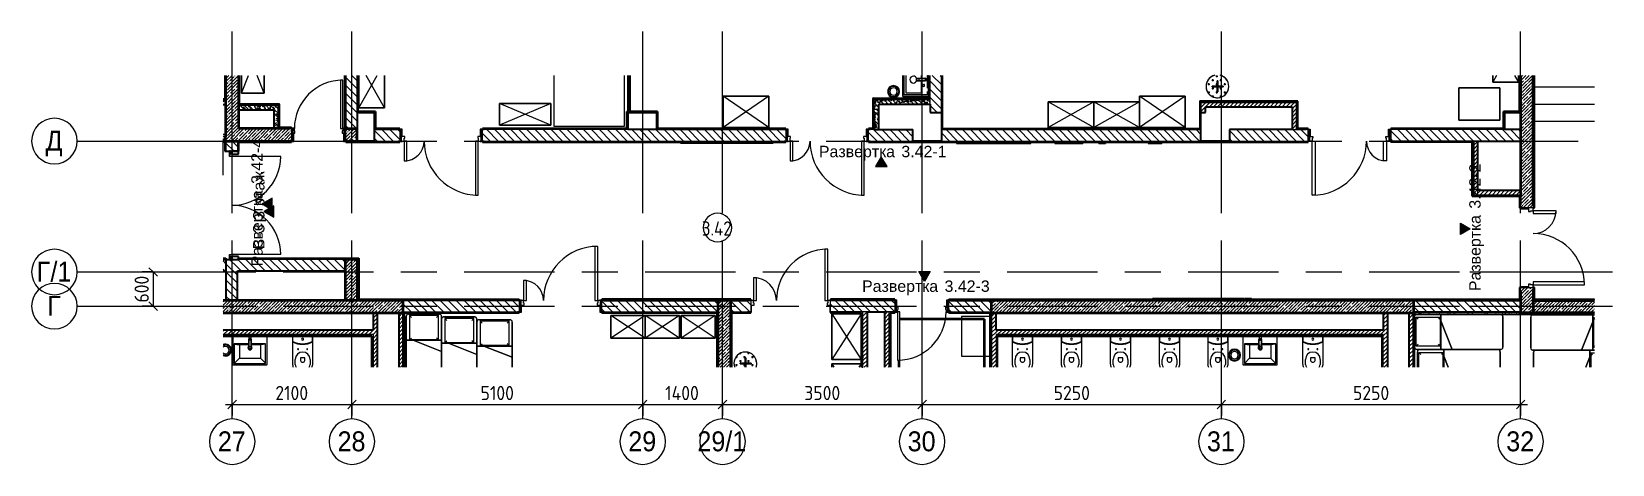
# Model space of a CAD drawing. Header units: millimetres. Extents: x 95091 to 185761, y -1987 to 15323.
# Drawn here: x 95091 to 122819, y 7720 to 15323 of the extents above; entities that cross this region are included whole.
import ezdxf

# ---------------------------------------------------------------- set-up
doc = ezdxf.new("R2010")
doc.units = ezdxf.units.MM
doc.linetypes.add('Осевая', pattern=[3175, 635, -476.25, 1587.5, -476.25])
for name, color, linetype, lineweight in [('0-1', 7, 'Continuous', 9), ('A-ANNO-DIMS', 7, 'Continuous', 9), ('A-ANNO-DIMS-100', 7, 'Continuous', 9), ('A-AREA-IDEN', 7, 'Continuous', 9), ('A-DETL-1', 7, 'Continuous', 35), ('A-DOOR', 7, 'Continuous', 9), ('A-DOOR-1', 7, 'Continuous', 13), ('A-DOOR-FRAM', 7, 'Continuous', 13), ('A-DOOR-FRAM-1', 7, 'Continuous', 9), ('A-GLAZ-CWMG', 7, 'Continuous', 9), ('A-GLAZ-CWMG-1', 7, 'Continuous', 25), ('A-WALL-3', 7, 'Continuous', 9), ('G-ANNO-SYMB', 7, 'Continuous', 9), ('I-FURN', 7, 'Continuous', 9), ('I-WALL', 7, 'Continuous', 9), ('P-SANR-FIXT', 7, 'Continuous', 9), ('P-SANR-FIXT-1', 7, 'Continuous', 13), ('S-STRS-1', 7, 'Continuous', 9), ('Оси', 7, 'Continuous', 9), ('Оси-1', 7, 'Continuous', 20), ('Оси-2', 7, 'Осевая', 9)]:
    doc.layers.add(name, color=color, linetype=linetype, lineweight=lineweight)
for name, color, linetype, lineweight, true_color in [('A-WALL-1', 7, 'Continuous', 25, 0x3c3c3c), ('A-WALL-2', 7, 'Continuous', 35, 0x3c3c3c), ('A-WALL-FNSH-1', 7, 'Continuous', 13, 0x3c3c3c), ('I-FURN-1', 7, 'Continuous', 9, 0xf0f0f0)]:
    doc.layers.add(name, color=color, linetype=linetype, lineweight=lineweight, true_color=true_color)
doc.layers.add('I-FURN-2', color=7, linetype='Continuous', lineweight=9, transparency=1)
doc.styles.add('Arial', font='arial.ttf', dxfattribs={"width": 0.9, "height": 350})
doc.styles.add('Arial_1', font='arial.ttf', dxfattribs={"height": 200})
doc.styles.add('GOST Common', font='GOST_Common.ttf', dxfattribs={"width": 0.9, "height": 250})
doc.styles.add('ISOCPEUR', font='isocpeur.ttf', dxfattribs={"width": 0.9, "height": 250})
doc.dimstyles.new('ISO-2_5_0_9К_БОЛЬШОЙ', dxfattribs={"dimscale": 304.8, "dimtxt": 248.995294, "dimasz": 0.492126, "dimexe": 0.393701, "dimexo": 0.984252, "dimgap": 0, "dimtad": 1, "dimdec": 0, "dimrnd": 10, "dimzin": 0, "dimdsep": 46, "dimtxsty": 'ISOCPEUR', "dimblk1": 'OBLIQUE', "dimblk2": 'OBLIQUE', "dimsah": 1, "dimcen": 0.09, "dimdle": 0.393701, "dimazin": 0, "dimtfac": 1, "dimtdec": 4, "dimtix": 1, "dimtmove": 0, "dimatfit": 3, "dimfxl": 1, "dimtvp": 1, "dimtolj": 1, "dimtzin": 0, "dimarcsym": 2})
pattern_1 = [(135, (0, 0), (-70.71068, -70.71068), [])]
pattern_2 = [(45, (0, 0), (-57.024626, 57.024626), []), (45, (57.025, 0), (-57.024626, 57.024626), [100.806, -20.161, 3.353, -16.808])]
pattern_3 = [(45, (0, 0), (-35.35534, 35.35534), [])]
pattern_4 = [(135, (1576.41, 164.685), (-14.14214, -14.14214), []), (225, (1576.41, 164.685), (14.14214, -14.14214), [])]
pattern_5 = [(45, (-546.384, 164.685), (-14.1421, 14.1421), []), (135, (-546.384, 164.685), (-14.1421, -14.1421), [])]
pattern_6 = [(135, (0, 0), (-75.43415, -75.43415), [106.68, -17.78, 3.556, -17.78]), (135, (0, 75.39), (-75.43415, -75.43415), []), (50, (0, 0), (127.52922, -11.15758), [13.335, -146.685]), (355, (0, 0), (-24.66966, 133.74002), [10.668, -117.348]), (100.451, (10.63, -0.93), (102.85973, 122.58178), [11.333, -124.663]), (46.184, (0, 35.56), (189.75516, -29.43036), [20.002, -220.027]), (96.636, (15.81, 33.1), (166.1822, 173.1996), [17, -186.995]), (351.184, (0, 35.56), (166.18393, 173.19757), [16.002, -176.022]), (21, (17.78, 26.67), (106.130265, -71.58603), [13.335, -146.685]), (326, (17.78, 26.67), (43.26188, 128.93175), [10.668, -117.348]), (71.451, (26.62, 20.7), (149.39198, 57.34505), [11.333, -124.663]), (37.5, (0, 0), (2.162228, 59.188357), [3.353, -112.573, 3.353, -115.773, -117.792]), (37.5, (0, 0), (2.162228, 59.188357), [-235.052, 3.353, -114.44]), (7.5, (0, 0), (46.773857, 70.126152), [3.353, -64.567, 3.353, -109.906, -44.894]), (7.5, (0, 0), (46.773857, 70.126152), [-181.178, 3.353, -41.542]), (327.5, (-39.65, 0), (94.913671, -4.010093), [3.353, -41.097, 3.353, -135.331, -184.023]), (327.5, (-39.65, 0), (94.913671, -4.010093), [-183.134, 3.353, -180.67]), (317.5, (-57.43, 0), (103.69057, 17.79882), [3.353, -54.432, 3.353, -88.748, -130.683]), (317.5, (-57.43, 0), (103.69057, 17.79882), [-149.885, 3.353, -127.33])]
pattern_7 = [(0, (0, 0), (121.92, 30.48), [10.058, -81.382, 10.058, -81.382, -487.68]), (0, (0, 0), (121.92, 30.48), [-182.88, 10.058, -172.822, 10.058, -81.382, -213.36]), (0, (0, 0), (121.92, 30.48), [-457.2, 10.058, -50.902, 10.058, -142.342]), (120, (45.72, 15.24), (-87.356454, 90.345817), [10.058, -81.382, 10.058, -81.382, -487.68]), (120, (45.72, 15.24), (-87.356454, 90.345817), [-182.88, 10.058, -172.822, 10.058, -81.382, -213.36]), (120, (45.72, 15.24), (-87.356454, 90.345817), [-457.2, 10.058, -50.902, 10.058, -142.342]), (240, (60.96, 76.2), (-34.563546, -120.825817), [10.058, -81.382, 10.058, -81.382, -487.68]), (240, (60.96, 76.2), (-34.563546, -120.825817), [-182.88, 10.058, -172.822, 10.058, -81.382, -213.36]), (240, (60.96, 76.2), (-34.563546, -120.825817), [-457.2, 10.058, -50.902, 10.058, -142.342])]
pattern_8 = [(0, (-115891, -14359.75), (70.485, 70.485), [35.242, -105.727]), (90, (-115873.38, -14377.37), (-70.485, 70.485), [35.242, -105.727])]

msp = doc.modelspace()

# ---------------------------------------------------------------- texts
at = {"layer": 'A-AREA-IDEN', "insert": (106847.4, 11989.3), "char_height": 250, "width": 685.443, "attachment_point": 1, "style": 'GOST Common'}
msp.add_mtext('3.42', dxfattribs=at)
at = {"layer": 'G-ANNO-SYMB', "char_height": 200, "attachment_point": 1, "rotation": 90, "style": 'Arial_1'}
for s, insert, width in [(' 3.42-4', (98944.1, 12569.1), 1074.261), ('этаж', (98975.1, 12259.6), 761.603), (' 3.42-2', (120308.3, 12133.8), 1074.261), ('Развертка', (98944.1, 11199.9), 1659.493), ('-3 3 ', (98975.1, 11690.7), 689.451), ('Развертка', (120308.3, 10764.6), 1659.493), ('\\fArial|b0|i0|c204|p34|;В', (98975.1, 11498.9), 232.489)]:
    msp.add_mtext(s, dxfattribs=dict(at, insert=insert, width=width))
at = {"layer": 'G-ANNO-SYMB', "char_height": 200, "attachment_point": 1, "style": 'Arial_1'}
for s, insert, width in [('Развертка', (108900.4, 13316.1), 1659.493), (' 3.42-1', (110269.6, 13316.1), 1074.261), ('Развертка', (109657.4, 10951.4), 1659.493), (' 3.42-3', (111026.6, 10951.4), 1074.261)]:
    msp.add_mtext(s, dxfattribs=dict(at, insert=insert, width=width))
at = {"layer": 'Оси', "char_height": 350, "attachment_point": 1, "style": 'Arial'}
for s, insert, width in [('\\fArial|b0|i0|c204|p34|;\\W.9;Д', (95335.1, 13581), 367.975), ('\\fArial|b0|i0|c204|p34|;\\W.9;Г', (95177.1, 11281), 295.823), ('/1', (95421.2, 11281), 454.557), ('\\fArial|b0|i0|c204|p34|;\\W.9;Г', (95364.8, 10681), 295.823), ('29/1', (106769.7, 8300.7), 1060.633), ('27', (98357.4, 8300.7), 606.076), ('28', (100457.4, 8300.7), 606.076), ('29', (105557.4, 8300.7), 606.076), ('30', (110457.4, 8300.7), 606.076), ('31', (115707.4, 8300.7), 606.076), ('32', (120957.4, 8300.7), 606.076)]:
    msp.add_mtext(s, dxfattribs=dict(at, insert=insert, width=width))

# ---------------------------------------------------------------- blocks, each defined once
blk = doc.blocks.new('110_Дверь_СКБ_2Ст - Д-1_л_Лестничная клетка EIS60 2-32142534-План разверток пом_3_42_ Этаж 3')
at = {"layer": 'A-DOOR'}
for centre, radius, start, end in [((662.5, 110), 900, 90, 180), ((-637.5, 110), 400, 360, 90)]:
    blk.add_arc(centre, radius, start, end, dxfattribs=at)
at = {"layer": 'A-DOOR-1'}
for p, q in [((662.5, 1010), (612.5, 1010)), ((612.5, 1010), (612.5, 110)), ((662.5, 110), (662.5, 1010)), ((-637.5, 510), (-637.5, 110)), ((-587.5, 510), (-637.5, 510)), ((-587.5, 110), (-587.5, 510)), ((-637.5, 110), (-587.5, 110)), ((612.5, 110), (662.5, 110))]:
    blk.add_line(p, q, dxfattribs=at)
at = {"layer": 'A-DOOR-FRAM'}
for p, q in [((-672.5, 118), (-742.5, 118)), ((-742.5, 118), (-742.5, 110)), ((-742.5, 110), (-672.5, 110)), ((-637.5, 110), (-687.5, 110)), ((-687.5, 110), (-687.5, 30)), ((-687.5, 30), (-627.5, 30)), ((-672.5, 30), (-687.5, 30)), ((-687.5, 30), (-687.5, -110)), ((-672.5, 110), (-672.5, 118)), ((-672.5, -110), (-672.5, 30)), ((-637.5, 60), (-637.5, 110)), ((-627.5, 60), (-637.5, 60)), ((-627.5, 30), (-627.5, 60)), ((662.5, 60), (652.5, 60)), ((652.5, 60), (652.5, 30)), ((652.5, 30), (712.5, 30)), ((662.5, 110), (662.5, 60)), ((712.5, 110), (662.5, 110)), ((767.5, 118), (697.5, 118)), ((697.5, 118), (697.5, 110)), ((697.5, 110), (767.5, 110)), ((712.5, 30), (697.5, 30)), ((697.5, 30), (697.5, -110)), ((712.5, 30), (712.5, 110)), ((712.5, -110), (712.5, 30)), ((767.5, 110), (767.5, 118)), ((-672.5, -110), (-742.5, -110)), ((-742.5, -110), (-742.5, -118)), ((-742.5, -118), (-672.5, -118)), ((-687.5, -110), (-672.5, -110)), ((-672.5, -118), (-672.5, -110)), ((697.5, -110), (712.5, -110)), ((767.5, -110), (697.5, -110)), ((697.5, -110), (697.5, -118)), ((697.5, -118), (767.5, -118)), ((767.5, -118), (767.5, -110))]:
    blk.add_line(p, q, dxfattribs=at)
blk = doc.blocks.new('110_Дверь_СКБ_2Ст - Д-2а_л_ Из коридора на лестницу-32216062-План разверток пом_3_42_ Этаж 3')
at = {"layer": 'A-DOOR'}
for centre, radius, start, end in [((662.5, 100), 900, 90, 180), ((-637.5, 100), 400, 360, 90)]:
    blk.add_arc(centre, radius, start, end, dxfattribs=at)
at = {"layer": 'A-DOOR-1'}
for p, q in [((662.5, 1000), (612.5, 1000)), ((612.5, 1000), (612.5, 100)), ((662.5, 100), (662.5, 1000)), ((-637.5, 500), (-637.5, 100)), ((-587.5, 500), (-637.5, 500)), ((-587.5, 100), (-587.5, 500)), ((-637.5, 100), (-587.5, 100)), ((612.5, 100), (662.5, 100))]:
    blk.add_line(p, q, dxfattribs=at)
at = {"layer": 'A-DOOR-FRAM'}
for p, q in [((-672.5, 108), (-742.5, 108)), ((-742.5, 108), (-742.5, 100)), ((-742.5, 100), (-672.5, 100)), ((-637.5, 100), (-687.5, 100)), ((-687.5, 100), (-687.5, 20)), ((-687.5, 20), (-627.5, 20)), ((-672.5, 20), (-687.5, 20)), ((-687.5, 20), (-687.5, -100)), ((-672.5, 100), (-672.5, 108)), ((-672.5, -100), (-672.5, 20)), ((-637.5, 50), (-637.5, 100)), ((-627.5, 50), (-637.5, 50)), ((-627.5, 20), (-627.5, 50)), ((662.5, 50), (652.5, 50)), ((652.5, 50), (652.5, 20)), ((652.5, 20), (712.5, 20)), ((662.5, 100), (662.5, 50)), ((712.5, 100), (662.5, 100)), ((767.5, 108), (697.5, 108)), ((697.5, 108), (697.5, 100)), ((697.5, 100), (767.5, 100)), ((712.5, 20), (697.5, 20)), ((697.5, 20), (697.5, -100)), ((712.5, 20), (712.5, 100)), ((712.5, -100), (712.5, 20)), ((767.5, 100), (767.5, 108)), ((-672.5, -100), (-742.5, -100)), ((-742.5, -100), (-742.5, -108)), ((-742.5, -108), (-672.5, -108)), ((-687.5, -100), (-672.5, -100)), ((-672.5, -108), (-672.5, -100)), ((697.5, -100), (712.5, -100)), ((767.5, -100), (697.5, -100)), ((697.5, -100), (697.5, -108)), ((697.5, -108), (767.5, -108)), ((767.5, -108), (767.5, -100))]:
    blk.add_line(p, q, dxfattribs=at)
blk = doc.blocks.new('110_Дверь_СКБ_1Ст_Внутренняя1 - Д-8 950x2100h_охрана-31784688-План разверток пом_3_42_ Этаж 3')
at = {"layer": 'A-DOOR'}
h = blk.add_hatch(dxfattribs=at)
h.set_pattern_fill('FP_4', color=256, style=0, pattern_type=2)
h.set_pattern_definition([(135, (1826.41, 164.685), (-14.14214, -14.14214), []), (225, (1826.41, 164.685), (14.14214, -14.14214), [])])
h.paths.add_polyline_path([(487.5, 100), (462.5, 100), (462.5, -100), (487.5, -100)])
at = {"layer": 'A-DOOR-FRAM-1'}
h = blk.add_hatch(dxfattribs=at)
h.set_pattern_fill('FP_5', color=256, style=0, pattern_type=2)
h.set_pattern_definition([(45, (-296.384, 164.685), (-14.1421, 14.1421), []), (135, (-296.384, 164.685), (-14.1421, -14.1421), [])])
h.paths.add_polyline_path([(-437.5, 100), (-462.5, 100), (-462.5, -100), (-437.5, -100)])
at = {"layer": 'A-DOOR'}
blk.add_arc((437.5, 100), 850, 90, 180, dxfattribs=at)
at = {"layer": 'A-DOOR-1'}
for p, q in [((437.5, 950), (397.5, 950)), ((397.5, 950), (397.5, 100)), ((437.5, 100), (437.5, 950)), ((397.5, 100), (437.5, 100))]:
    blk.add_line(p, q, dxfattribs=at)
at = {"layer": 'A-DOOR-FRAM'}
for p, q in [((-422.5, 108), (-492.5, 108)), ((-492.5, 108), (-492.5, 100)), ((-492.5, 100), (-422.5, 100)), ((-437.5, 100), (-462.5, 100)), ((-462.5, 100), (-462.5, -100)), ((-412.5, 100), (-437.5, 100)), ((-437.5, 100), (-437.5, 20)), ((-437.5, -100), (-437.5, 100)), ((-422.5, 100), (-437.5, 100)), ((-437.5, 100), (-437.5, 99)), ((-437.5, 99), (-422.5, 99)), ((-437.5, 20), (-402.5, 20)), ((-422.5, 20), (-437.5, 20)), ((-437.5, 20), (-437.5, -100)), ((-422.5, 100), (-422.5, 108)), ((-422.5, 99), (-422.5, 100)), ((-422.5, -100), (-422.5, 20)), ((-412.5, 60), (-412.5, 100)), ((-402.5, 60), (-412.5, 60)), ((-402.5, 20), (-402.5, 60)), ((437.5, 60), (427.5, 60)), ((427.5, 60), (427.5, 20)), ((427.5, 20), (462.5, 20)), ((437.5, 100), (437.5, 60)), ((462.5, 100), (437.5, 100)), ((517.5, 108), (447.5, 108)), ((447.5, 108), (447.5, 100)), ((462.5, 100), (447.5, 100)), ((447.5, 100), (447.5, 99)), ((447.5, 100), (517.5, 100)), ((447.5, 99), (462.5, 99)), ((462.5, 20), (447.5, 20)), ((447.5, 20), (447.5, -100)), ((462.5, 20), (462.5, 100)), ((487.5, 100), (462.5, 100)), ((462.5, 100), (462.5, -100)), ((462.5, 99), (462.5, 100)), ((462.5, -100), (462.5, 20)), ((487.5, -100), (487.5, 100)), ((517.5, 100), (517.5, 108)), ((-422.5, -100), (-492.5, -100)), ((-492.5, -100), (-492.5, -108)), ((-492.5, -108), (-422.5, -108)), ((-462.5, -100), (-437.5, -100)), ((-437.5, -100), (-422.5, -100)), ((-422.5, -108), (-422.5, -100)), ((447.5, -100), (462.5, -100)), ((517.5, -100), (447.5, -100)), ((447.5, -100), (447.5, -108)), ((447.5, -108), (517.5, -108)), ((462.5, -100), (487.5, -100)), ((517.5, -108), (517.5, -100))]:
    blk.add_line(p, q, dxfattribs=at)
blk = doc.blocks.new('110_Дверь_СКБ_2Ст - Д-6_л__ ДОО_Дв_1450x2100h_Дверь из раздевальной в коридор-25835678-План разверток пом_3_42_ Этаж 3')
at = {"layer": 'A-DOOR'}
h = blk.add_hatch(dxfattribs=at)
h.set_pattern_fill('FP_6', color=256, style=0, pattern_type=2)
h.set_pattern_definition(pattern_4)
h.paths.add_polyline_path([(737.5, -100), (737.5, 100), (712.5, 100), (712.5, -100)])
at = {"layer": 'A-DOOR-FRAM-1'}
h = blk.add_hatch(dxfattribs=at)
h.set_pattern_fill('FP_7', color=256, style=0, pattern_type=2)
h.set_pattern_definition(pattern_5)
h.paths.add_polyline_path([(-687.5, -100), (-687.5, 100), (-712.5, 100), (-712.5, -100)])
at = {"layer": 'A-DOOR'}
for centre, radius, start, end in [((662.5, 100), 950, 90, 180), ((-637.5, 100), 350, 360, 90)]:
    blk.add_arc(centre, radius, start, end, dxfattribs=at)
at = {"layer": 'A-DOOR-1'}
for p, q in [((662.5, 1050), (612.5, 1050)), ((612.5, 1050), (612.5, 100)), ((662.5, 100), (662.5, 1050)), ((-637.5, 450), (-637.5, 100)), ((-587.5, 450), (-637.5, 450)), ((-587.5, 100), (-587.5, 450)), ((-637.5, 100), (-587.5, 100)), ((612.5, 100), (662.5, 100))]:
    blk.add_line(p, q, dxfattribs=at)
at = {"layer": 'A-DOOR-FRAM'}
for p, q in [((-672.5, 108), (-742.5, 108)), ((-742.5, 108), (-742.5, 100)), ((-742.5, 100), (-672.5, 100)), ((-687.5, 100), (-712.5, 100)), ((-712.5, 100), (-712.5, -100)), ((-637.5, 100), (-687.5, 100)), ((-687.5, 100), (-687.5, 20)), ((-687.5, -100), (-687.5, 100)), ((-687.5, 20), (-627.5, 20)), ((-672.5, 20), (-687.5, 20)), ((-687.5, 20), (-687.5, -100)), ((-672.5, 100), (-672.5, 108)), ((-672.5, -100), (-672.5, 20)), ((-637.5, 50), (-637.5, 100)), ((-627.5, 50), (-637.5, 50)), ((-627.5, 20), (-627.5, 50)), ((662.5, 50), (652.5, 50)), ((652.5, 50), (652.5, 20)), ((652.5, 20), (712.5, 20)), ((662.5, 100), (662.5, 50)), ((712.5, 100), (662.5, 100)), ((767.5, 108), (697.5, 108)), ((697.5, 108), (697.5, 100)), ((697.5, 100), (767.5, 100)), ((712.5, 20), (697.5, 20)), ((697.5, 20), (697.5, -100)), ((712.5, 20), (712.5, 100)), ((737.5, 100), (712.5, 100)), ((712.5, 100), (712.5, -100)), ((712.5, -100), (712.5, 20)), ((737.5, -100), (737.5, 100)), ((767.5, 100), (767.5, 108)), ((-672.5, -100), (-742.5, -100)), ((-742.5, -100), (-742.5, -108)), ((-742.5, -108), (-672.5, -108)), ((-712.5, -100), (-687.5, -100)), ((-687.5, -100), (-672.5, -100)), ((-672.5, -108), (-672.5, -100)), ((697.5, -100), (712.5, -100)), ((767.5, -100), (697.5, -100)), ((697.5, -100), (697.5, -108)), ((697.5, -108), (767.5, -108)), ((712.5, -100), (737.5, -100)), ((767.5, -108), (767.5, -100))]:
    blk.add_line(p, q, dxfattribs=at)
blk = doc.blocks.new('110_Дверь_СКБ_1Ст_Внутренняя1 - Д-8_п_ 950x2100h_охрана 2-32352576-План разверток пом_3_42_ Этаж 3')
at = {"layer": 'A-DOOR'}
h = blk.add_hatch(dxfattribs=at)
h.set_pattern_fill('FP_9', color=256, style=0, pattern_type=2)
h.set_pattern_definition([(135, (1826.41, 174.685), (-14.14214, -14.14214), []), (225, (1826.41, 174.685), (14.14214, -14.14214), [])])
h.paths.add_polyline_path([(487.5, -110), (487.5, 110), (462.5, 110), (462.5, -110)])
at = {"layer": 'A-DOOR-FRAM-1'}
h = blk.add_hatch(dxfattribs=at)
h.set_pattern_fill('FP_10', color=256, style=0, pattern_type=2)
h.set_pattern_definition([(45, (-296.384, 174.685), (-14.1421, 14.1421), []), (135, (-296.384, 174.685), (-14.1421, -14.1421), [])])
h.paths.add_polyline_path([(-437.5, -110), (-437.5, 110), (-462.5, 110), (-462.5, -110)])
at = {"layer": 'A-DOOR'}
blk.add_arc((437.5, 110), 850, 90, 180, dxfattribs=at)
at = {"layer": 'A-DOOR-1'}
for p, q in [((437.5, 960), (397.5, 960)), ((397.5, 960), (397.5, 110)), ((437.5, 110), (437.5, 960)), ((397.5, 110), (437.5, 110))]:
    blk.add_line(p, q, dxfattribs=at)
at = {"layer": 'A-DOOR-FRAM'}
for p, q in [((-422.5, 118), (-492.5, 118)), ((-492.5, 118), (-492.5, 110)), ((-492.5, 110), (-422.5, 110)), ((-437.5, 110), (-462.5, 110)), ((-462.5, 110), (-462.5, -110)), ((-412.5, 110), (-437.5, 110)), ((-437.5, 110), (-437.5, 30)), ((-437.5, -110), (-437.5, 110)), ((-422.5, 110), (-437.5, 110)), ((-437.5, 110), (-437.5, 109)), ((-437.5, 109), (-422.5, 109)), ((-437.5, 30), (-402.5, 30)), ((-422.5, 30), (-437.5, 30)), ((-437.5, 30), (-437.5, -110)), ((-422.5, 110), (-422.5, 118)), ((-422.5, 109), (-422.5, 110)), ((-422.5, -110), (-422.5, 30)), ((-412.5, 70), (-412.5, 110)), ((-402.5, 70), (-412.5, 70)), ((-402.5, 30), (-402.5, 70)), ((437.5, 70), (427.5, 70)), ((427.5, 70), (427.5, 30)), ((427.5, 30), (462.5, 30)), ((437.5, 110), (437.5, 70)), ((462.5, 110), (437.5, 110)), ((517.5, 118), (447.5, 118)), ((447.5, 118), (447.5, 110)), ((462.5, 110), (447.5, 110)), ((447.5, 110), (447.5, 109)), ((447.5, 110), (517.5, 110)), ((447.5, 109), (462.5, 109)), ((462.5, 30), (447.5, 30)), ((447.5, 30), (447.5, -110)), ((462.5, 30), (462.5, 110)), ((487.5, 110), (462.5, 110)), ((462.5, 110), (462.5, -110)), ((462.5, 109), (462.5, 110)), ((462.5, -110), (462.5, 30)), ((487.5, -110), (487.5, 110)), ((517.5, 110), (517.5, 118)), ((-422.5, -110), (-492.5, -110)), ((-492.5, -110), (-492.5, -118)), ((-492.5, -118), (-422.5, -118)), ((-462.5, -110), (-437.5, -110)), ((-437.5, -110), (-422.5, -110)), ((-422.5, -118), (-422.5, -110)), ((447.5, -110), (462.5, -110)), ((517.5, -110), (447.5, -110)), ((447.5, -110), (447.5, -118)), ((447.5, -118), (517.5, -118)), ((462.5, -110), (487.5, -110)), ((517.5, -118), (517.5, -110))]:
    blk.add_line(p, q, dxfattribs=at)
blk = doc.blocks.new('110_Дверь_СКБ_2Ст - Д-6_л__ ДОО_Дв_1450x2100h_Дверь из раздевальной в коридор-32357677-План разверток пом_3_42_ Этаж 3')
at = {"layer": 'A-DOOR'}
h = blk.add_hatch(dxfattribs=at)
h.set_pattern_fill('FP_6', color=256, style=0, pattern_type=2)
h.set_pattern_definition(pattern_4)
h.paths.add_polyline_path([(737.5, 100), (712.5, 100), (712.5, -100), (737.5, -100)])
at = {"layer": 'A-DOOR-FRAM-1'}
h = blk.add_hatch(dxfattribs=at)
h.set_pattern_fill('FP_7', color=256, style=0, pattern_type=2)
h.set_pattern_definition(pattern_5)
h.paths.add_polyline_path([(-712.5, 100), (-712.5, -100), (-687.5, -100), (-687.5, 100)])
at = {"layer": 'A-DOOR'}
for centre, radius, start, end in [((-637.5, 100), 950, 0, 90), ((662.5, 100), 350, 90, 180)]:
    blk.add_arc(centre, radius, start, end, dxfattribs=at)
at = {"layer": 'A-DOOR-1'}
for p, q in [((-637.5, 1050), (-637.5, 100)), ((-587.5, 1050), (-637.5, 1050)), ((-587.5, 100), (-587.5, 1050)), ((662.5, 450), (612.5, 450)), ((612.5, 450), (612.5, 100)), ((662.5, 100), (662.5, 450)), ((-637.5, 100), (-587.5, 100)), ((612.5, 100), (662.5, 100))]:
    blk.add_line(p, q, dxfattribs=at)
at = {"layer": 'A-DOOR-FRAM'}
for p, q in [((-672.5, 108), (-742.5, 108)), ((-742.5, 108), (-742.5, 100)), ((-742.5, 100), (-672.5, 100)), ((-687.5, 100), (-712.5, 100)), ((-712.5, 100), (-712.5, -100)), ((-637.5, 100), (-687.5, 100)), ((-687.5, 100), (-687.5, 20)), ((-687.5, -100), (-687.5, 100)), ((-687.5, 20), (-627.5, 20)), ((-672.5, 20), (-687.5, 20)), ((-687.5, 20), (-687.5, -100)), ((-672.5, 100), (-672.5, 108)), ((-672.5, -100), (-672.5, 20)), ((-637.5, 50), (-637.5, 100)), ((-627.5, 50), (-637.5, 50)), ((-627.5, 20), (-627.5, 50)), ((662.5, 50), (652.5, 50)), ((652.5, 50), (652.5, 20)), ((652.5, 20), (712.5, 20)), ((662.5, 100), (662.5, 50)), ((712.5, 100), (662.5, 100)), ((767.5, 108), (697.5, 108)), ((697.5, 108), (697.5, 100)), ((697.5, 100), (767.5, 100)), ((712.5, 20), (697.5, 20)), ((697.5, 20), (697.5, -100)), ((712.5, 20), (712.5, 100)), ((737.5, 100), (712.5, 100)), ((712.5, 100), (712.5, -100)), ((712.5, -100), (712.5, 20)), ((737.5, -100), (737.5, 100)), ((767.5, 100), (767.5, 108)), ((-672.5, -100), (-742.5, -100)), ((-742.5, -100), (-742.5, -108)), ((-742.5, -108), (-672.5, -108)), ((-712.5, -100), (-687.5, -100)), ((-687.5, -100), (-672.5, -100)), ((-672.5, -108), (-672.5, -100)), ((697.5, -100), (712.5, -100)), ((767.5, -100), (697.5, -100)), ((697.5, -100), (697.5, -108)), ((697.5, -108), (767.5, -108)), ((712.5, -100), (737.5, -100)), ((767.5, -108), (767.5, -100))]:
    blk.add_line(p, q, dxfattribs=at)
blk = doc.blocks.new('110_Дверь_СКБ_1Ст - д-18 700x2100h_Технический шкаф ЭОМ и СС-23698042-План разверток пом_3_42_ Этаж 3')
at = {"layer": 'A-DOOR-FRAM-1'}
h = blk.add_hatch(dxfattribs=at)
h.set_pattern_fill('FP_11', color=256, style=0, pattern_type=2)
h.set_pattern_definition([(45, (-171.384, 124.685), (-14.1421, 14.1421), []), (135, (-171.384, 124.685), (-14.1421, -14.1421), [])])
h.paths.add_polyline_path([(-313, 60), (-338, 60), (-338, -20), (-313, -20)])
at = {"layer": 'A-DOOR'}
blk.add_line((-287, 660), (-288, 660), dxfattribs=at)
at = {"layer": 'A-DOOR-1'}
for p, q in [((-288, 660), (-288, 60)), ((-287, 660), (-288, 660)), ((-288, 60), (-287, 60))]:
    blk.add_line(p, q, dxfattribs=at)
at = {"layer": 'A-DOOR-FRAM'}
for p, q in [((-313, 60), (-338, 60)), ((-338, 60), (-338, -20)), ((-288, 60), (-313, 60)), ((-313, 60), (-313, -20)), ((-313, -20), (-313, 60)), ((-288, 20), (-288, 60)), ((-287, 20), (-288, 20)), ((-338, -20), (-313, -20)), ((-313, -20), (-287, -20))]:
    blk.add_line(p, q, dxfattribs=at)
blk = doc.blocks.new('SND_2D_Раковина - 500x400 без поручня-18611701-План разверток пом_3_42_ Этаж 3')
at = {"layer": 'P-SANR-FIXT'}
for p, q in [((-70, 150), (-25, 150)), ((-70, 135), (-70, 150)), ((-25, 135), (-70, 135)), ((-25, 151), (-25, 128)), ((25, 128), (25, 151)), ((70, 150), (25, 150)), ((25, 135), (70, 135)), ((70, 135), (70, 150)), ((250, 128), (250, 152)), ((250, 152), (250, 128))]:
    blk.add_line(p, q, dxfattribs=at)
blk = doc.blocks.new('Bed - Small Sizes - 1_118-25585773-План разверток пом_3_42_ Этаж 3')
at = {"layer": 'I-FURN-1'}
for p, q in [((-333, -428), (-333, -460)), ((-333, -460), (-333, -428)), ((-333, -428), (-333, -460)), ((-333, -460), (-333, -428)), ((-333, -460), (-213, -460)), ((-213, -460), (-333, -460)), ((-333, -460), (-333, -1510)), ((-333, -1510), (-333, -460)), ((-333, -460), (-213, -460)), ((-278, -446), (-253, -428)), ((-278, -428), (-278, -446)), ((-278, -428), (-278, -446)), ((-278, -446), (232, -446)), ((-278, -446), (232, -446)), ((-213, -460), (287, -460)), ((287, -460), (-213, -460)), ((287, -460), (-213, -460)), ((-213, -460), (287, -658)), ((287, -658), (-213, -460)), ((-213, -460), (287, -460)), ((-213, -460), (287, -658)), ((-213, -460), (287, -460)), ((232, -446), (208, -428)), ((232, -446), (232, -428)), ((232, -446), (232, -428)), ((287, -460), (287, -428)), ((287, -428), (287, -460)), ((287, -510), (287, -428)), ((287, -428), (287, -510)), ((287, -658), (287, -460)), ((287, -460), (287, -510)), ((287, -510), (287, -658)), ((287, -658), (287, -510)), ((287, -510), (287, -658)), ((287, -1510), (287, -658)), ((287, -658), (287, -1460)), ((-293, -1550), (247, -1550)), ((247, -1550), (-293, -1550)), ((287, -1460), (287, -1510))]:
    blk.add_line(p, q, dxfattribs=at)
for centre, start, end in [((-293, -1510), 180, 270), ((-293, -1510), 180, 240), ((-293, -1510), 240, 270), ((247, -1510), 270, 360), ((247, -1510), 270, 285), ((247, -1510), 285, 315), ((247, -1510), 315, 330), ((247, -1510), 330, 0)]:
    blk.add_arc(centre, 40, start, end, dxfattribs=at)
blk = doc.blocks.new('Bed - Small Sizes - Single 5-25585953-План разверток пом_3_42_ Этаж 3')
at = {"layer": 'I-FURN-1'}
for p, q in [((-333, -378), (-333, -410)), ((-333, -460), (-333, -378)), ((-333, -378), (-333, -460)), ((-333, -460), (-333, -378)), ((-333, -410), (-333, -460)), ((-333, -460), (-213, -460)), ((-213, -460), (-333, -460)), ((-333, -460), (-333, -608)), ((-333, -608), (-333, -460)), ((-333, -460), (-213, -460)), ((-278, -378), (-278, -446)), ((-278, -378), (-278, -446)), ((-278, -446), (-243, -420)), ((-278, -446), (-34, -446)), ((-278, -446), (-34, -446)), ((-213, -460), (-34, -460)), ((-34, -460), (-213, -460)), ((-34, -460), (-213, -460)), ((-213, -460), (-34, -531)), ((-34, -531), (-213, -460)), ((-213, -460), (-34, -460)), ((-213, -460), (-34, -531)), ((-213, -460), (-34, -460)), ((-333, -608), (-333, -1410)), ((-333, -1410), (-333, -608)), ((-293, -1450), (-34, -1450)), ((-34, -1450), (-293, -1450))]:
    blk.add_line(p, q, dxfattribs=at)
for start, end in [(180, 270), (180, 195), (195, 240), (240, 255), (255, 270)]:
    blk.add_arc((-293, -1410), 40, start, end, dxfattribs=at)
blk = doc.blocks.new('Bed - Small Sizes - 1_118-25586206-План разверток пом_3_42_ Этаж 3')
at = {"layer": 'I-FURN-1'}
for p, q in [((-333, 460), (-333, 1510)), ((247, 1550), (-293, 1550)), ((-293, 1550), (247, 1550)), ((287, 658), (287, 1510)), ((287, 1510), (287, 1460)), ((287, 1460), (287, 658)), ((287, 658), (-213, 460)), ((-213, 460), (287, 658)), ((-213, 460), (287, 658)), ((287, 460), (287, 658)), ((287, 658), (287, 510)), ((287, 510), (287, 658)), ((287, 658), (287, 510)), ((-213, 460), (-333, 460)), ((-333, 460), (-213, 460)), ((-333, 40), (-333, 460)), ((-333, 460), (-213, 460)), ((-278, 446), (-243, 420)), ((-278, 26), (-278, 446)), ((-278, 446), (232, 446)), ((-278, 446), (232, 446)), ((-278, 26), (-278, 446)), ((287, 460), (-213, 460)), ((-213, 460), (287, 460)), ((-213, 460), (287, 460)), ((287, 460), (-213, 460)), ((-213, 460), (287, 460)), ((232, 446), (197, 420)), ((232, 446), (232, 26)), ((232, 446), (232, 26)), ((287, 510), (287, 460)), ((287, 90), (287, 510)), ((287, 510), (287, 90)), ((287, 40), (287, 460)), ((287, 460), (287, 90)), ((-293, 0), (247, 0)), ((247, 0), (-293, 0)), ((-278, 26), (-243, 60)), ((232, 26), (-278, 26)), ((232, 26), (-278, 26)), ((232, 26), (197, 60)), ((287, 90), (287, 40)), ((287, 40), (287, 90)), ((287, 90), (287, 40)), ((247, 0), (-293, 0))]:
    blk.add_line(p, q, dxfattribs=at)
for centre, start, end in [((-293, 1510), 90, 180), ((-293, 1510), 165, 180), ((-293, 1510), 105, 165), ((-293, 1510), 90, 105), ((247, 1510), 360, 90), ((247, 1510), 75, 90), ((247, 1510), 45, 75), ((247, 1510), 0, 45), ((-293, 40), 180, 270), ((-293, 40), 180, 210), ((-293, 40), 180, 270), ((-293, 40), 180, 270), ((-293, 40), 210, 240), ((-293, 40), 240, 255), ((-293, 40), 255, 270), ((247, 40), 270, 360), ((247, 40), 270, 360), ((247, 40), 270, 330), ((247, 40), 270, 285), ((247, 40), 285, 300), ((247, 40), 300, 315), ((247, 40), 315, 330), ((247, 40), 330, 0), ((247, 40), 330, 360)]:
    blk.add_arc(centre, 40, start, end, dxfattribs=at)
blk = doc.blocks.new('Bed - Small Sizes - Single 5-25586207-План разверток пом_3_42_ Этаж 3')
at = {"layer": 'I-FURN-1'}
for p, q in [((-333, 1410), (-333, 608)), ((-333, 608), (-333, 1410)), ((-21, 1450), (-293, 1450)), ((-293, 1450), (-21, 1450)), ((-333, 608), (-333, 460)), ((-333, 460), (-333, 608)), ((-213, 460), (-333, 460)), ((-333, 460), (-333, 410)), ((-333, 40), (-333, 460)), ((-333, 460), (-213, 460)), ((-333, 460), (-333, 40)), ((-333, 40), (-333, 460)), ((-333, 460), (-213, 460)), ((-333, 410), (-333, 40)), ((-278, 446), (-243, 420)), ((-278, 26), (-278, 446)), ((-278, 446), (-21, 446)), ((-278, 446), (-21, 446)), ((-278, 26), (-278, 446)), ((-21, 536), (-213, 460)), ((-213, 460), (-21, 536)), ((-213, 460), (-21, 536)), ((-21, 460), (-213, 460)), ((-213, 460), (-21, 460)), ((-213, 460), (-21, 460)), ((-21, 460), (-213, 460)), ((-213, 460), (-21, 460)), ((-293, 0), (-21, 0)), ((-21, 0), (-293, 0)), ((-278, 26), (-243, 60)), ((-21, 26), (-278, 26)), ((-21, 26), (-278, 26)), ((-293, 0), (-21, 0)), ((-21, 0), (-293, 0))]:
    blk.add_line(p, q, dxfattribs=at)
for centre, start, end in [((-293, 1410), 90, 180), ((-293, 1410), 150, 180), ((-293, 1410), 120, 150), ((-293, 1410), 90, 120), ((-293, 40), 180, 270), ((-293, 40), 180, 195), ((-293, 40), 180, 195), ((-293, 40), 180, 270), ((-293, 40), 195, 225), ((-293, 40), 195, 210), ((-293, 40), 210, 270), ((-293, 40), 225, 240), ((-293, 40), 240, 270)]:
    blk.add_arc(centre, 40, start, end, dxfattribs=at)
blk = doc.blocks.new('Шкаф параметрический - 1_162-25590071-План разверток пом_3_42_ Этаж 3')
at = {"layer": 'I-FURN-1'}
for p, q in [((0, 0), (800, -512)), ((0, -512), (800, 0)), ((800, 0), (0, 0)), ((0, 0), (0, -512)), ((0, -512), (0, 0)), ((0, 0), (800, 0)), ((800, -512), (800, 0)), ((800, 0), (800, -512)), ((0, -512), (800, -512)), ((800, -512), (0, -512))]:
    blk.add_line(p, q, dxfattribs=at)
blk = doc.blocks.new('Шкаф параметрический - 1_162-V1-План разверток пом_3_42_ Этаж 3')
at = {"layer": 'I-FURN-1'}
for p, q in [((0, 0), (57, -37)), ((57, 0), (0, 0)), ((0, 0), (0, -512)), ((0, -512), (0, 0)), ((0, 0), (57, 0)), ((0, -512), (57, -475)), ((0, -512), (57, -512)), ((57, -512), (0, -512))]:
    blk.add_line(p, q, dxfattribs=at)
blk = doc.blocks.new('вешалка - 1_15-25608323-План разверток пом_3_42_ Этаж 3')
at = {"layer": 'I-FURN'}
h = blk.add_hatch(dxfattribs=at)
h.set_pattern_fill('FP_13', color=256, style=0, pattern_type=2)
h.set_pattern_definition([(0, (-107610.81, -9493.82), (70.485, 70.485), [35.242, -105.727]), (90, (-107593.19, -9511.44), (-70.485, 70.485), [35.242, -105.727])])
h.paths.add_polyline_path([(5, -66), (187, -66), (194, -48), (200, 0), (194, 48), (177, 93), (150, 133), (114, 165), (71, 187), (24, 199), (-24, 199), (-71, 187), (-114, 165), (-150, 133), (-177, 93), (-194, 48), (-200, 0), (-194, -48), (-187, -66), (-3, -66)])
at = {"layer": 'I-FURN-1'}
for p, q in [((-81, 6), (-93, 6)), ((-93, 6), (-93, -6)), ((-93, -6), (-93, 6)), ((-93, 6), (-81, 6)), ((-81, 6), (-93, 6)), ((-93, 6), (-93, -6)), ((-93, -6), (-93, 6)), ((-93, 6), (-81, 6)), ((-81, -6), (-81, 6)), ((-81, 6), (-81, -6)), ((-3, 6), (-81, 6)), ((-81, 6), (-3, 6)), ((9, 96), (-3, 96)), ((-3, 96), (-3, 84)), ((-3, 84), (-3, 96)), ((-3, 96), (9, 96)), ((9, 96), (-3, 96)), ((-3, 96), (-3, 84)), ((-3, 84), (-3, 96)), ((-3, 96), (9, 96)), ((-3, 84), (9, 84)), ((9, 84), (-3, 84)), ((-3, 84), (-3, 6)), ((-3, 6), (-3, 84)), ((9, 6), (-3, 6)), ((-3, 6), (-3, -6)), ((-3, -6), (-3, 6)), ((-3, 6), (9, 6)), ((9, 84), (9, 96)), ((9, 96), (9, 84)), ((9, 84), (9, 96)), ((9, 96), (9, 84)), ((9, 6), (9, 84)), ((9, 84), (9, 6)), ((87, 6), (9, 6)), ((9, 6), (87, 6)), ((9, -6), (9, 6)), ((9, 6), (9, -6)), ((87, 6), (87, -6)), ((99, 6), (87, 6)), ((87, 6), (99, 6)), ((87, -6), (87, 6)), ((99, 6), (87, 6)), ((87, 6), (99, 6)), ((99, -6), (99, 6)), ((99, 6), (99, -6)), ((99, -6), (99, 6)), ((99, 6), (99, -6)), ((-93, -6), (-81, -6)), ((-81, -6), (-93, -6)), ((-93, -6), (-81, -6)), ((-81, -6), (-93, -6)), ((-81, -6), (-3, -6)), ((-3, -6), (-81, -6)), ((-3, -6), (-3, -66)), ((-3, -66), (-3, -6)), ((-3, -6), (9, -6)), ((9, -6), (-3, -6)), ((9, -66), (9, -6)), ((9, -6), (87, -6)), ((87, -6), (9, -6)), ((9, -6), (9, -66)), ((87, -6), (99, -6)), ((99, -6), (87, -6)), ((87, -6), (99, -6)), ((99, -6), (87, -6))]:
    blk.add_line(p, q, dxfattribs=at)
for start, end in [(360, 180), (0, 180), (180, 199.3568), (180, 199.3568), (340.6432, 360), (340.6432, 0)]:
    blk.add_arc((0, 0), 200, start, end, dxfattribs=at)
blk = doc.blocks.new('Стол базовый прямоугольный - 1_196-25596001-План разверток пом_3_42_ Этаж 3')
at = {"layer": 'I-FURN-1'}
for p, q in [((350, 250), (-350, 250)), ((-350, 250), (-350, -250)), ((350, -250), (350, 250)), ((-350, -250), (350, -250))]:
    blk.add_line(p, q, dxfattribs=at)
blk = doc.blocks.new('Шкаф параметрический - 1_257-25586514-План разверток пом_3_42_ Этаж 3')
at = {"layer": 'I-FURN-1'}
for p, q in [((0, 0), (600, 400)), ((0, 400), (600, 0)), ((600, 400), (0, 400)), ((0, 400), (0, 0)), ((0, 0), (0, 400)), ((0, 400), (600, 400)), ((600, 0), (600, 400)), ((600, 400), (600, 0)), ((0, 0), (600, 0)), ((600, 0), (0, 0))]:
    blk.add_line(p, q, dxfattribs=at)
blk = doc.blocks.new('Bed - Small Sizes - 1_118-V2-План разверток пом_3_42_ Этаж 3')
at = {"layer": 'I-FURN-1'}
for p, q in [((247, 0), (-293, 0)), ((-293, 0), (247, 0)), ((247, 0), (-293, 0)), ((-293, 0), (247, 0)), ((-333, -40), (-333, -460)), ((-333, -460), (-333, -40)), ((-333, -40), (-333, -460)), ((-333, -460), (-333, -40)), ((-278, -26), (-243, -60)), ((232, -26), (-278, -26)), ((-278, -26), (-278, -446)), ((213, -26), (-278, -26)), ((-278, -26), (-278, -446)), ((232, -26), (197, -60)), ((232, -26), (214, -26)), ((232, -446), (232, -26)), ((232, -446), (232, -26)), ((287, -460), (287, -40)), ((287, -40), (287, -90)), ((287, -90), (287, -40)), ((287, -40), (287, -90)), ((287, -90), (287, -460)), ((287, -510), (287, -90)), ((287, -90), (287, -510)), ((-333, -460), (-213, -460)), ((-213, -460), (-333, -460)), ((-333, -460), (-333, -932)), ((-333, -932), (-333, -460)), ((-333, -460), (-213, -460)), ((-278, -446), (-243, -420)), ((-278, -446), (232, -446)), ((-278, -446), (232, -446)), ((-213, -460), (287, -460)), ((287, -460), (-213, -460)), ((287, -460), (-213, -460)), ((-213, -460), (287, -658)), ((287, -658), (-213, -460)), ((-213, -460), (287, -460)), ((-213, -460), (287, -658)), ((-213, -460), (287, -460)), ((232, -446), (197, -420)), ((287, -658), (287, -460)), ((287, -460), (287, -510)), ((287, -510), (287, -658)), ((287, -658), (287, -510)), ((287, -510), (287, -658)), ((287, -932), (287, -658)), ((287, -658), (287, -932))]:
    blk.add_line(p, q, dxfattribs=at)
for centre, start, end in [((-293, -40), 90, 180), ((-293, -40), 90, 135), ((247, -40), 360, 90), ((247, -40), 0, 90), ((-293, -40), 90, 180), ((-293, -40), 90, 180), ((-293, -40), 135, 180), ((247, -40), 0, 90), ((247, -40), 0, 90)]:
    blk.add_arc(centre, 40, start, end, dxfattribs=at)
blk = doc.blocks.new('Bed - Small Sizes - Single 5-V3-План разверток пом_3_42_ Этаж 3')
at = {"layer": 'I-FURN-1'}
for p, q in [((247, 0), (-293, 0)), ((-293, 0), (247, 0)), ((247, 0), (-293, 0)), ((-293, 0), (247, 0)), ((-333, -40), (-333, -410)), ((-333, -460), (-333, -40)), ((-333, -40), (-333, -460)), ((-333, -460), (-333, -40)), ((-278, -26), (-243, -60)), ((232, -26), (-278, -26)), ((-278, -26), (-278, -446)), ((232, -26), (-278, -26)), ((-278, -26), (-278, -446)), ((232, -26), (197, -60)), ((232, -446), (232, -26)), ((232, -446), (232, -26)), ((287, -460), (287, -40)), ((287, -40), (287, -90)), ((287, -90), (287, -40)), ((287, -40), (287, -90)), ((287, -90), (287, -460)), ((287, -510), (287, -90)), ((287, -90), (287, -510)), ((-333, -410), (-333, -460)), ((-333, -460), (-213, -460)), ((-213, -460), (-333, -460)), ((-333, -460), (-333, -608)), ((-333, -608), (-333, -460)), ((-333, -460), (-213, -460)), ((-278, -446), (-243, -420)), ((-278, -446), (232, -446)), ((-278, -446), (232, -446)), ((-213, -460), (287, -460)), ((287, -460), (-213, -460)), ((287, -460), (-213, -460)), ((-213, -460), (287, -658)), ((287, -658), (-213, -460)), ((-213, -460), (287, -460)), ((-213, -460), (287, -658)), ((-213, -460), (287, -460)), ((232, -446), (197, -420)), ((287, -658), (287, -460)), ((287, -460), (287, -510)), ((287, -510), (287, -658)), ((287, -658), (287, -510)), ((287, -510), (287, -658)), ((-333, -608), (-333, -882)), ((-333, -882), (-333, -608)), ((287, -882), (287, -658)), ((287, -658), (287, -882))]:
    blk.add_line(p, q, dxfattribs=at)
for centre, start, end in [((-293, -40), 90, 180), ((-293, -40), 90, 105), ((247, -40), 360, 90), ((247, -40), 75, 90), ((-293, -40), 90, 180), ((-293, -40), 150, 180), ((-293, -40), 165, 180), ((-293, -40), 150, 165), ((-293, -40), 105, 150), ((-293, -40), 135, 150), ((-293, -40), 105, 135), ((-293, -40), 90, 105), ((247, -40), 0, 90), ((247, -40), 0, 90), ((247, -40), 60, 75), ((247, -40), 45, 60), ((247, -40), 0, 45)]:
    blk.add_arc(centre, 40, start, end, dxfattribs=at)
blk = doc.blocks.new('Bed - Small Sizes - Single 6-25586073-План разверток пом_3_42_ Этаж 3')
at = {"layer": 'I-FURN-1'}
for p, q in [((247, 0), (-293, 0)), ((-293, 0), (247, 0)), ((247, 0), (-293, 0)), ((-293, 0), (247, 0)), ((-333, -40), (-333, -410)), ((-333, -460), (-333, -40)), ((-333, -40), (-333, -460)), ((-333, -460), (-333, -40)), ((-278, -26), (-243, -60)), ((232, -26), (-278, -26)), ((-278, -26), (-278, -446)), ((232, -26), (-278, -26)), ((-278, -26), (-278, -446)), ((232, -26), (197, -60)), ((232, -446), (232, -26)), ((232, -446), (232, -26)), ((287, -460), (287, -40)), ((287, -40), (287, -460)), ((287, -658), (287, -40)), ((287, -40), (287, -658)), ((-333, -410), (-333, -460)), ((-333, -460), (-213, -460)), ((-213, -460), (-333, -460)), ((-333, -460), (-333, -608)), ((-333, -608), (-333, -460)), ((-333, -460), (-213, -460)), ((-278, -446), (-243, -420)), ((-278, -446), (232, -446)), ((-278, -446), (232, -446)), ((-213, -460), (287, -460)), ((287, -460), (-213, -460)), ((287, -460), (-213, -460)), ((-213, -460), (287, -658)), ((287, -658), (-213, -460)), ((-213, -460), (287, -460)), ((-213, -460), (287, -658)), ((-213, -460), (287, -460)), ((232, -446), (197, -420)), ((287, -658), (287, -460)), ((287, -460), (287, -658)), ((-333, -608), (-333, -832)), ((-333, -832), (-333, -608)), ((287, -832), (287, -658)), ((287, -658), (287, -832))]:
    blk.add_line(p, q, dxfattribs=at)
for centre, start, end in [((-293, -40), 90, 180), ((-293, -40), 90, 180), ((247, -40), 360, 90), ((247, -40), 0, 90), ((-293, -40), 90, 180), ((-293, -40), 90, 180), ((247, -40), 0, 90), ((247, -40), 60, 90), ((247, -40), 30, 60), ((247, -40), 0, 30)]:
    blk.add_arc(centre, 40, start, end, dxfattribs=at)
blk = doc.blocks.new('Шкаф параметрический - 1_254-26529812-План разверток пом_3_42_ Этаж 3')
at = {"layer": 'I-FURN-1'}
for p, q in [((0, 0), (800, 450)), ((0, 450), (800, 0)), ((800, 450), (0, 450)), ((0, 450), (0, 0)), ((0, 0), (0, 450)), ((0, 450), (800, 450)), ((800, 0), (800, 450)), ((800, 450), (800, 0)), ((0, 0), (800, 0)), ((800, 0), (0, 0))]:
    blk.add_line(p, q, dxfattribs=at)
blk = doc.blocks.new('Шкаф параметрический - 1_256-26529813-План разверток пом_3_42_ Этаж 3')
at = {"layer": 'I-FURN-1'}
for p, q in [((0, 0), (800, 450)), ((0, 450), (800, 0)), ((800, 450), (0, 450)), ((0, 450), (0, 0)), ((0, 0), (0, 450)), ((0, 450), (800, 450)), ((800, 0), (800, 450)), ((800, 450), (800, 0)), ((0, 0), (800, 0)), ((800, 0), (0, 0))]:
    blk.add_line(p, q, dxfattribs=at)
blk = doc.blocks.new('Шкаф параметрический - 1_255-25532301-План разверток пом_3_42_ Этаж 3')
at = {"layer": 'I-FURN-1'}
for p, q in [((0, 0), (800, 550)), ((0, 550), (800, 0)), ((800, 550), (0, 550)), ((0, 550), (0, 0)), ((0, 0), (0, 550)), ((0, 550), (800, 550)), ((800, 0), (800, 550)), ((800, 550), (800, 100)), ((0, 0), (800, 0)), ((800, 0), (0, 0)), ((800, 100), (800, 0))]:
    blk.add_line(p, q, dxfattribs=at)
blk = doc.blocks.new('Шкаф параметрический - 1_254-V4-План разверток пом_3_42_ Этаж 3')
at = {"layer": 'I-FURN-1'}
for p, q in [((683, 384), (800, 450)), ((800, 450), (683, 450)), ((683, 450), (800, 450)), ((800, 0), (800, 450)), ((800, 450), (800, 0)), ((683, 66), (800, 0)), ((683, 0), (800, 0)), ((800, 0), (683, 0))]:
    blk.add_line(p, q, dxfattribs=at)
blk = doc.blocks.new('вешалка - 1_15-V5-План разверток пом_3_42_ Этаж 3')
at = {"layer": 'I-FURN'}
h = blk.add_hatch(dxfattribs=at)
h.set_pattern_fill('FP_14', color=256, style=0, pattern_type=2)
h.set_pattern_definition(pattern_8)
h.paths.add_polyline_path([(-24, -199), (24, -199), (71, -187), (114, -165), (150, -133), (177, -93), (194, -48), (200, 0), (194, 48), (177, 93), (150, 133), (114, 165), (71, 187), (45, 193), (-45, 193), (-71, 187), (-114, 165), (-150, 133), (-177, 93), (-194, 48), (-200, 0), (-194, -48), (-177, -93), (-149, -133), (-114, -165), (-71, -187)])
h = blk.add_hatch(dxfattribs=at)
h.set_pattern_fill('FP_14', color=256, style=0, pattern_type=2)
h.set_pattern_definition(pattern_8)
h.paths.add_polyline_path([(9, -6), (9, 6), (-3, 6), (-3, -6)])
at = {"layer": 'I-FURN-1'}
for p, q in [((-81, 6), (-93, 6)), ((-93, 6), (-93, -6)), ((-93, -6), (-93, 6)), ((-93, 6), (-81, 6)), ((-81, 6), (-93, 6)), ((-93, 6), (-93, -6)), ((-93, -6), (-93, 6)), ((-93, 6), (-81, 6)), ((-81, -6), (-81, 6)), ((-81, 6), (-81, -6)), ((-3, 6), (-81, 6)), ((-81, 6), (-3, 6)), ((9, 96), (-3, 96)), ((-3, 96), (-3, 84)), ((-3, 84), (-3, 96)), ((-3, 96), (9, 96)), ((9, 96), (-3, 96)), ((-3, 96), (-3, 84)), ((-3, 84), (-3, 96)), ((-3, 96), (9, 96)), ((-3, 84), (9, 84)), ((9, 84), (-3, 84)), ((-3, 84), (-3, 6)), ((-3, 6), (-3, 84)), ((9, 6), (-3, 6)), ((-3, 6), (-3, -6)), ((-3, -6), (-3, 6)), ((-3, 6), (9, 6)), ((9, 84), (9, 96)), ((9, 96), (9, 84)), ((9, 84), (9, 96)), ((9, 96), (9, 84)), ((9, 6), (9, 84)), ((9, 84), (9, 6)), ((87, 6), (9, 6)), ((9, 6), (87, 6)), ((9, -6), (9, 6)), ((9, 6), (9, -6)), ((87, 6), (87, -6)), ((99, 6), (87, 6)), ((87, 6), (99, 6)), ((87, -6), (87, 6)), ((99, 6), (87, 6)), ((87, 6), (99, 6)), ((99, -6), (99, 6)), ((99, 6), (99, -6)), ((99, -6), (99, 6)), ((99, 6), (99, -6)), ((-93, -6), (-81, -6)), ((-81, -6), (-93, -6)), ((-93, -6), (-81, -6)), ((-81, -6), (-93, -6)), ((-81, -6), (-3, -6)), ((-3, -6), (-81, -6)), ((-3, -6), (-3, -84)), ((-3, -84), (-3, -6)), ((-3, -6), (9, -6)), ((9, -6), (-3, -6)), ((9, -84), (-3, -84)), ((-3, -84), (-3, -96)), ((-3, -96), (-3, -84)), ((-3, -84), (9, -84)), ((-3, -84), (-3, -96)), ((-3, -96), (-3, -84)), ((-3, -96), (9, -96)), ((9, -96), (-3, -96)), ((-3, -96), (9, -96)), ((9, -96), (-3, -96)), ((9, -84), (9, -6)), ((9, -6), (87, -6)), ((87, -6), (9, -6)), ((9, -6), (9, -84)), ((9, -96), (9, -84)), ((9, -84), (9, -96)), ((9, -96), (9, -84)), ((9, -84), (9, -96)), ((87, -6), (99, -6)), ((99, -6), (87, -6)), ((87, -6), (99, -6)), ((99, -6), (87, -6))]:
    blk.add_line(p, q, dxfattribs=at)
for start, end in [(103.1692, 180), (110.7692, 180), (180, 360), (180, 304.6154), (103.1692, 110.7692), (360, 76.8308), (69.2308, 76.8308), (41.5385, 69.2308), (0, 41.5385), (318.4615, 0), (304.6154, 318.4615)]:
    blk.add_arc((0, 0), 200, start, end, dxfattribs=at)
blk = doc.blocks.new('Шкаф параметрический - 1_255-V6-План разверток пом_3_42_ Этаж 3')
at = {"layer": 'I-FURN-1'}
for p, q in [((0, 0), (800, 550)), ((0, 550), (800, 0)), ((800, 550), (0, 550)), ((0, 550), (0, 0)), ((0, 0), (0, 550)), ((0, 550), (800, 550)), ((800, 0), (800, 550)), ((800, 550), (800, 0)), ((0, 0), (800, 0)), ((800, 0), (0, 0))]:
    blk.add_line(p, q, dxfattribs=at)
blk = doc.blocks.new('Шкаф параметрический - 1_286-25588646-План разверток пом_3_42_ Этаж 3')
at = {"layer": 'I-FURN-1'}
for p, q in [((0, 0), (900, 380)), ((0, 380), (900, 0)), ((900, 380), (0, 380)), ((0, 380), (0, 0)), ((0, 0), (0, 380)), ((0, 380), (900, 380)), ((900, 0), (900, 380)), ((900, 380), (900, 0)), ((0, 0), (900, 0)), ((900, 0), (0, 0))]:
    blk.add_line(p, q, dxfattribs=at)
blk = doc.blocks.new('Стол базовый прямоугольный - 1_146-25586992-План разверток пом_3_42_ Этаж 3')
at = {"layer": 'I-FURN-1'}
for p, q in [((-618, 439), (-618, -455)), ((617, -455), (617, 439)), ((-618, -455), (617, -455))]:
    blk.add_line(p, q, dxfattribs=at)
blk = doc.blocks.new('Шкаф параметрический - 1_254-V7-План разверток пом_3_42_ Этаж 3')
at = {"layer": 'I-FURN-1'}
for p, q in [((0, 450), (568, 131)), ((568, 450), (0, 450)), ((0, 450), (0, 0)), ((0, 0), (0, 450)), ((0, 450), (568, 450)), ((0, 0), (568, 319)), ((0, 0), (568, 0)), ((568, 0), (0, 0))]:
    blk.add_line(p, q, dxfattribs=at)
blk = doc.blocks.new('Шкаф параметрический - 1_185-26543767-План разверток пом_3_42_ Этаж 3')
at = {"layer": 'I-FURN-1'}
for p, q in [((0, 400), (313, 275)), ((313, 400), (0, 400)), ((0, 400), (0, 0)), ((0, 0), (0, 400)), ((0, 400), (313, 400)), ((0, 0), (313, 125)), ((0, 0), (313, 0)), ((313, 0), (0, 0))]:
    blk.add_line(p, q, dxfattribs=at)
blk = doc.blocks.new('Дерево_ декор - Дерево_ декор-30717852-План разверток пом_3_42_ Этаж 3')
at = {"layer": 'I-FURN-2'}
for points in [[(-734, -8), (-813, -8), (-813, -24), (-639, -24), (-639, -8), (-690, -8)], [(-225, -8), (-654, -8), (-654, -24), (-225, -24)], [(-504, -8), (-504, -24), (-497, -24), (-497, -8)], [(145, -8), (-225, -8), (-225, -24), (225, -24), (225, -8), (181, -8)], [(567, -8), (225, -8), (225, -24), (654, -24), (654, -8), (595, -8)], [(497, -8), (497, -24), (504, -24), (504, -8)], [(813, -8), (639, -8), (639, -24), (813, -24)]]:
    blk.add_hatch(color=256, dxfattribs=at).paths.add_polyline_path(points)
at = {"layer": 'I-FURN-1'}
for p, q in [((-813, -8), (-813, -24)), ((-654, -8), (-813, -8)), ((-813, -8), (-654, -8)), ((-813, -24), (-654, -24)), ((-654, -24), (-813, -24)), ((-654, -8), (-654, -24)), ((-639, -8), (-654, -8)), ((-654, -8), (-225, -8)), ((-639, -8), (-654, -8)), ((-654, -8), (-639, -8)), ((-654, -24), (-639, -24)), ((-639, -24), (-654, -24)), ((-654, -24), (-639, -24)), ((-225, -24), (-654, -24)), ((-497, -8), (-639, -8)), ((-639, -24), (-639, -8)), ((-639, -24), (-497, -24)), ((-504, -8), (-504, -24)), ((-499, -8), (-504, -8)), ((-504, -8), (-504, -8)), ((-504, -8), (-497, -8)), ((-504, -24), (-504, -24)), ((-504, -24), (-499, -24)), ((-497, -24), (-504, -24)), ((-19, -8), (-498, -8)), ((-498, -24), (-19, -24)), ((-497, -8), (-497, -24)), ((-225, -8), (225, -8)), ((-225, -8), (-225, -24)), ((225, -24), (-225, -24)), ((0, -8), (-60, -8)), ((-60, -8), (-19, -8)), ((-60, -8), (-60, -24)), ((-19, -24), (-60, -24)), ((-60, -24), (0, -24)), ((-19, -8), (0, -8)), ((-19, -24), (-19, -8)), ((0, -24), (-19, -24)), ((-8, -8), (-18, -8)), ((-18, -24), (-8, -24)), ((0, -8), (-8, -8)), ((-8, -24), (0, -24)), ((8, -8), (0, -8)), ((0, -8), (0, -24)), ((60, -8), (0, -8)), ((0, -8), (19, -8)), ((0, -8), (0, -24)), ((0, -24), (8, -24)), ((19, -24), (0, -24)), ((0, -24), (60, -24)), ((18, -8), (8, -8)), ((8, -24), (18, -24)), ((498, -8), (19, -8)), ((19, -8), (60, -8)), ((19, -8), (19, -24)), ((19, -24), (498, -24)), ((60, -24), (19, -24)), ((60, -8), (60, -24)), ((225, -8), (654, -8)), ((225, -8), (225, -24)), ((654, -24), (225, -24)), ((639, -8), (497, -8)), ((497, -8), (504, -8)), ((497, -8), (497, -24)), ((504, -24), (497, -24)), ((497, -24), (639, -24)), ((504, -8), (499, -8)), ((499, -24), (504, -24)), ((504, -24), (504, -8)), ((504, -8), (504, -8)), ((504, -24), (504, -24)), ((654, -8), (639, -8)), ((654, -8), (639, -8)), ((639, -8), (654, -8)), ((639, -8), (639, -24)), ((639, -24), (654, -24)), ((654, -24), (639, -24)), ((639, -24), (654, -24)), ((654, -24), (654, -8)), ((813, -8), (654, -8)), ((654, -8), (813, -8)), ((654, -24), (813, -24)), ((813, -24), (654, -24)), ((813, -24), (813, -8))]:
    blk.add_line(p, q, dxfattribs=at)
blk = doc.blocks.new('Дерево_ декор 2 - Дерево_ декор 2-30725410-План разверток пом_3_42_ Этаж 3')
at = {"layer": 'I-FURN-2'}
for points in [[(-398, 24), (-398, 8), (-164, 8), (-164, 24), (-394, 24)], [(-352, 24), (-362, 24), (-362, 8), (-252, 8), (-252, 24), (-351, 24)], [(-30, 24), (-194, 24), (-194, 8), (182, 8), (182, 24), (18, 24)], [(310, 24), (152, 24), (152, 8), (577, 8), (577, 24), (366, 24)], [(617, 24), (562, 24), (562, 8), (906, 8), (906, 24), (674, 24)], [(871, 24), (844, 24), (844, 8), (871, 8), (871, 19)]]:
    blk.add_hatch(color=256, dxfattribs=at).paths.add_polyline_path(points)
at = {"layer": 'I-FURN-1'}
for p, q in [((-398, 24), (-398, 8)), ((-252, 24), (-398, 24)), ((-398, 24), (-195, 24)), ((-398, 8), (-252, 8)), ((-195, 8), (-398, 8)), ((-363, 24), (-363, 8)), ((-353, 24), (-363, 24)), ((-363, 24), (-352, 24)), ((-363, 8), (-353, 8)), ((-352, 8), (-363, 8)), ((-253, 24), (-353, 24)), ((-353, 8), (-253, 8)), ((-352, 24), (-252, 24)), ((-252, 8), (-352, 8)), ((-195, 24), (-253, 24)), ((-253, 8), (-195, 8)), ((-252, 8), (-252, 24)), ((-195, 24), (-195, 8)), ((-195, 24), (-164, 24)), ((-165, 24), (-195, 24)), ((-195, 8), (-165, 8)), ((-164, 8), (-195, 8)), ((-164, 24), (-194, 24)), ((-194, 24), (182, 24)), ((-194, 8), (-164, 8)), ((182, 8), (-194, 8)), ((61, 24), (-165, 24)), ((-165, 8), (61, 8)), ((-164, 24), (-164, 8)), ((0, 24), (-60, 24)), ((-60, 24), (-21, 24)), ((-60, 24), (-60, 8)), ((-21, 8), (-60, 8)), ((-60, 8), (0, 8)), ((-21, 24), (21, 24)), ((-21, 8), (-21, 24)), ((21, 8), (-21, 8)), ((38, 24), (0, 24)), ((0, 8), (38, 8)), ((21, 24), (33, 24)), ((21, 24), (21, 8)), ((33, 8), (21, 8)), ((33, 24), (147, 24)), ((33, 24), (33, 8)), ((147, 8), (33, 8)), ((60, 24), (38, 24)), ((152, 24), (38, 24)), ((38, 24), (60, 24)), ((38, 24), (38, 8)), ((60, 8), (38, 8)), ((38, 8), (152, 8)), ((38, 8), (60, 8)), ((60, 24), (60, 8)), ((150, 24), (61, 24)), ((61, 24), (61, 9)), ((61, 8), (150, 8)), ((147, 24), (152, 24)), ((147, 8), (147, 24)), ((152, 8), (147, 8)), ((181, 24), (150, 24)), ((150, 8), (181, 8)), ((182, 24), (152, 24)), ((152, 24), (181, 24)), ((152, 24), (152, 8)), ((152, 24), (165, 24)), ((165, 24), (152, 24)), ((181, 8), (152, 8)), ((152, 8), (182, 8)), ((152, 8), (165, 8)), ((165, 8), (152, 8)), ((166, 24), (182, 24)), ((182, 24), (166, 24)), ((166, 8), (182, 8)), ((182, 8), (166, 8)), ((181, 24), (577, 24)), ((461, 24), (181, 24)), ((181, 8), (461, 8)), ((577, 8), (181, 8)), ((182, 8), (182, 24)), ((182, 24), (185, 24)), ((185, 24), (182, 24)), ((182, 8), (185, 8)), ((185, 8), (182, 8)), ((185, 24), (185, 8)), ((461, 8), (461, 24)), ((561, 24), (461, 24)), ((461, 24), (461, 8)), ((461, 8), (561, 8)), ((577, 24), (561, 24)), ((561, 8), (577, 8)), ((577, 24), (562, 24)), ((562, 24), (576, 24)), ((562, 24), (562, 8)), ((576, 8), (562, 8)), ((562, 8), (577, 8)), ((576, 24), (906, 24)), ((906, 8), (576, 8)), ((577, 8), (577, 24)), ((780, 24), (577, 24)), ((577, 8), (780, 8)), ((845, 24), (781, 24)), ((781, 8), (845, 8)), ((906, 24), (844, 24)), ((844, 24), (871, 24)), ((844, 24), (844, 8)), ((871, 8), (844, 8)), ((844, 8), (906, 8)), ((848, 24), (845, 24)), ((845, 8), (871, 8)), ((865, 24), (848, 24)), ((871, 24), (865, 24)), ((871, 8), (871, 24)), ((871, 24), (871, 24)), ((871, 8), (871, 8)), ((906, 8), (906, 24))]:
    blk.add_line(p, q, dxfattribs=at)
blk = doc.blocks.new('Дервево_ ствол_ декор 3 - Дервево_ ствол_ декор 3-30727125-План разверток пом_3_42_ Этаж 3')
at = {"layer": 'I-FURN-1'}
for p, q in [((-41, -8), (-229, -8)), ((-229, -8), (-203, -8)), ((-229, -8), (-229, -24)), ((-203, -24), (-229, -24)), ((-229, -24), (-41, -24)), ((-203, -8), (-36, -8)), ((-203, -8), (-203, -24)), ((-36, -24), (-203, -24)), ((-41, -8), (-60, -8)), ((-60, -8), (-41, -8)), ((-60, -24), (-60, -8)), ((-41, -24), (-60, -24)), ((-60, -24), (-41, -24)), ((0, -8), (-41, -8)), ((-41, -8), (-41, -24)), ((-41, -24), (0, -24)), ((-36, -8), (-25, -8)), ((-36, -8), (-36, -24)), ((-25, -24), (-36, -24)), ((-25, -8), (25, -8)), ((-25, -24), (-25, -8)), ((25, -24), (-25, -24)), ((38, -8), (0, -8)), ((0, -24), (38, -24)), ((25, -8), (33, -8)), ((25, -8), (25, -24)), ((33, -24), (25, -24)), ((33, -8), (241, -8)), ((33, -8), (33, -24)), ((241, -24), (33, -24)), ((60, -8), (38, -8)), ((260, -8), (38, -8)), ((38, -8), (60, -8)), ((38, -8), (38, -24)), ((60, -24), (38, -24)), ((38, -24), (260, -24)), ((38, -24), (60, -24)), ((60, -8), (60, -24)), ((241, -8), (260, -8)), ((241, -24), (241, -8)), ((260, -24), (241, -24)), ((260, -8), (260, -24))]:
    blk.add_line(p, q, dxfattribs=at)
blk = doc.blocks.new('Дервево_ ствол_ декор 4 - Дервево_ ствол_ декор 4-30727129-План разверток пом_3_42_ Этаж 3')
at = {"layer": 'I-FURN-1'}
for p, q in [((0, -8), (-60, -8)), ((-60, -8), (-41, -8)), ((-60, -24), (-60, -8)), ((-41, -24), (-60, -24)), ((-60, -24), (0, -24)), ((-41, -8), (-19, -8)), ((-19, -24), (-41, -24)), ((-19, -8), (20, -8)), ((-19, -24), (-19, -8)), ((20, -24), (-19, -24)), ((60, -8), (0, -8)), ((0, -24), (60, -24)), ((20, -8), (33, -8)), ((20, -8), (20, -24)), ((33, -24), (20, -24)), ((33, -8), (60, -8)), ((60, -24), (33, -24)), ((60, -8), (60, -24))]:
    blk.add_line(p, q, dxfattribs=at)
blk = doc.blocks.new('Дервево_ ствол_ декор 3 - Дервево_ ствол_ декор 3-30728032-План разверток пом_3_42_ Этаж 3')
at = {"layer": 'I-FURN-1'}
for p, q in [((-41, 24), (-229, 24)), ((-229, 24), (-203, 24)), ((-229, 24), (-229, 8)), ((-203, 8), (-229, 8)), ((-229, 8), (-41, 8)), ((-203, 24), (-36, 24)), ((-203, 24), (-203, 8)), ((-36, 8), (-203, 8)), ((-41, 24), (-60, 24)), ((-60, 24), (-41, 24)), ((-60, 8), (-60, 24)), ((-41, 8), (-60, 8)), ((-60, 8), (-41, 8)), ((0, 24), (-41, 24)), ((-41, 24), (-41, 8)), ((-41, 8), (0, 8)), ((-36, 24), (-25, 24)), ((-36, 24), (-36, 8)), ((-25, 8), (-36, 8)), ((-25, 24), (25, 24)), ((-25, 8), (-25, 24)), ((25, 8), (-25, 8)), ((38, 24), (0, 24)), ((0, 8), (38, 8)), ((25, 24), (33, 24)), ((25, 24), (25, 8)), ((33, 8), (25, 8)), ((33, 24), (241, 24)), ((33, 24), (33, 8)), ((76, 8), (33, 8)), ((60, 24), (38, 24)), ((260, 24), (38, 24)), ((38, 24), (60, 24)), ((38, 24), (38, 8)), ((60, 8), (38, 8)), ((38, 8), (76, 8)), ((38, 8), (60, 8)), ((60, 24), (60, 8)), ((76, 8), (79, 8)), ((79, 8), (76, 8)), ((79, 8), (94, 8)), ((94, 8), (79, 8)), ((94, 8), (111, 8)), ((111, 8), (94, 8)), ((111, 8), (118, 8)), ((118, 8), (111, 8)), ((119, 8), (120, 8)), ((120, 8), (119, 8)), ((121, 8), (137, 8)), ((137, 8), (121, 8)), ((137, 8), (156, 8)), ((156, 8), (137, 8)), ((157, 8), (201, 8)), ((201, 8), (157, 8)), ((202, 8), (252, 8)), ((241, 8), (202, 8)), ((241, 24), (260, 24)), ((241, 8), (241, 24)), ((252, 8), (241, 8)), ((254, 8), (260, 8)), ((260, 8), (254, 8)), ((260, 24), (260, 8))]:
    blk.add_line(p, q, dxfattribs=at)
blk = doc.blocks.new('WC Seat_2 with Cistern-Wall Based - SE21-33487045-План разверток пом_3_42_ Этаж 3')
at = {"layer": 'P-SANR-FIXT'}
for p, q in [((-55, 486), (-55, 101)), ((-5, 411), (-5, 501)), ((85, 431), (85, 381)), ((85, 381), (165, 381)), ((165, 381), (165, 431)), ((255, 501), (255, 411)), ((305, 101), (305, 486)), ((-55, 101), (-55, 6)), ((-45, 6), (-45, 96)), ((295, 96), (295, 6)), ((305, 6), (305, 101))]:
    blk.add_line(p, q, dxfattribs=at)
for centre, radius, start, end in [((125, 470), 181, 154.6801, 175.0209), ((125, 479), 132, 148.8752, 170.4727), ((125, 411), 130, 180, 360), ((125, 419), 41.7, 16.2602, 163.7398), ((125, 479), 132, 9.5273, 31.1248), ((125, 470), 181, 4.9791, 25.3199), ((125, -237), 382, 61.9275, 118.0725), ((125, -247), 382, 63.6122, 116.3878), ((45, 231), 7.5, 0, 180), ((45, 231), 7.5, 180, 360), ((125, 56), 17.5, 0, 180), ((125, 56), 17.5, 180, 360), ((205, 231), 7.5, 0, 180), ((205, 231), 7.5, 180, 360)]:
    blk.add_arc(centre, radius, start, end, dxfattribs=at)
blk = doc.blocks.new('сифон - Для раковины-30615598-План разверток пом_3_42_ Этаж 3')
at = {"layer": 'P-SANR-FIXT'}
for p, q in [((117, 26), (15, 26)), ((117, 26), (117, 21)), ((199, 40), (191, 40)), ((191, -40), (191, 40)), ((15, -26), (117, -26)), ((117, -20), (117, -26)), ((191, -40), (199, -40))]:
    blk.add_line(p, q, dxfattribs=at)
for start, end in [(45, 180), (180, 319.7584)]:
    blk.add_arc((0, 0), 30, start, end, dxfattribs=at)
at = {"layer": 'P-SANR-FIXT-1'}
for p, q in [((127, 20), (123, 20)), ((191, 20), (148, 20)), ((22, -20), (49, -20)), ((49, -20), (56, -20)), ((56, -20), (75, -20)), ((86, -20), (119, -20)), ((120, -20), (123, -20)), ((146, -20), (191, -20))]:
    blk.add_line(p, q, dxfattribs=at)
for radius, start, end in [(22.5, 180, 225.6765), (22.5, 133.7338, 180), (21.5, 180, 223.3802), (21.5, 136.1578, 180), (22.5, 67.2152, 113.0759), (21.5, 72, 108), (22.5, 241.9585, 297.7301), (21.5, 245.8675, 293.8296)]:
    blk.add_arc((0, 0), radius, start, end, dxfattribs=at)
blk = doc.blocks.new('раковина - 400 x 500mm-30615599-План разверток пом_3_42_ Этаж 3')
at = {"layer": 'P-SANR-FIXT'}
for p, q in [((-249, -5), (-249, -495)), ((-224, -135), (-224, -470)), ((32, -130), (-219, -130)), ((-219, -135), (-139, -151)), ((-134, -155), (-134, -380)), ((-126, -150), (-129, -150)), ((32, -150), (-126, -150)), ((322, -130), (72, -130)), ((234, -150), (72, -150)), ((239, -155), (239, -380)), ((322, -135), (243, -150)), ((327, -470), (327, -135)), ((352, -495), (352, -5)), ((-244, -500), (347, -500)), ((-219, -470), (-138, -388)), ((-219, -475), (322, -475)), ((-129, -385), (234, -385)), ((322, -470), (240, -388))]:
    blk.add_line(p, q, dxfattribs=at)
for centre, radius, start, end in [((-244, -5), 5, 91.1622, 180), ((-219, -135), 5, 90, 180), ((-129, -155), 5, 90, 180), ((53, -200), 37.5, 124.8114, 180), ((53, -200), 37.5, 180, 360), ((53, -200), 23, 161.6312, 180), ((53, -200), 23, 180, 198.741), ((53, -200), 23, 219.4751, 319.8471), ((53, -200), 37.5, 360, 57.1518), ((53, -200), 23, 360, 25.149), ((53, -200), 23, 334.4204, 360), ((234, -155), 5, 0, 90), ((322, -135), 5, 0, 90), ((347, -5), 5, 0, 88.8378), ((-244, -495), 5, 180, 270), ((-219, -470), 5, 180, 270), ((-129, -380), 5, 180, 270), ((234, -380), 5, 270, 360), ((322, -470), 5, 270, 0), ((347, -495), 5, 270, 0)]:
    blk.add_arc(centre, radius, start, end, dxfattribs=at)
blk = doc.blocks.new('смеситель для раковины - Default-30615600-План разверток пом_3_42_ Этаж 3')
at = {"layer": '0-1'}
for p, q in [((-23, 3), (-22, 16)), ((-21, 17), (-21, 17)), ((20, 152), (-20, 152)), ((20, 112), (-20, 112)), ((-20, 110), (-20, 97)), ((20, 97), (20, 110)), ((21, 17), (21, 17))]:
    blk.add_line(p, q, dxfattribs=at)
at = {"layer": '0-1', "flags": 128}
for points in [[(-22, 16), (-22, 20), (-22, 24), (-21, 31), (-21, 37), (-21, 49), (-21, 69), (-21, 88)], [(-20, 152), (-20, 152), (-20, 152), (-20, 152), (-20, 151), (-21, 151), (-21, 151), (-21, 151), (-21, 151), (-21, 151), (-21, 151), (-21, 151), (-21, 151), (-21, 151), (-21, 150), (-21, 149), (-21, 148), (-21, 147), (-21, 145), (-21, 93)], [(-19, 8), (-20, 10), (-21, 13), (-21, 19), (-21, 49), (-21, 93)], [(-20, 112), (-20, 112), (-20, 112), (-20, 112), (-20, 112), (-20, 112), (-20, 112), (-20, 112), (-20, 111), (-20, 111), (-20, 111), (-20, 111), (-20, 111), (-20, 111), (-20, 111), (-20, 111), (-20, 111), (-20, 110), (-20, 110)], [(12, 0), (14, 2), (18, 6), (20, 12), (21, 17), (21, 36), (21, 56), (21, 111)], [(20, 152), (20, 152), (20, 152), (20, 152), (20, 151), (21, 151), (21, 151), (21, 151), (21, 151), (21, 151), (21, 151), (21, 151), (21, 151), (21, 151)], [(20, 112), (20, 112), (20, 112), (20, 112), (20, 112), (20, 112), (20, 112), (20, 112), (20, 111), (20, 111), (20, 111), (20, 111), (20, 111), (20, 111), (20, 111), (20, 110), (20, 110)], [(22, 16), (22, 11), (23, 3)]]:
    blk.add_lwpolyline(points, dxfattribs=at)
at = {"layer": 'P-SANR-FIXT'}
for p, q in [((21, 152), (-21, 152)), ((-21, 152), (-21, -23)), ((-20, 22), (-21, 20)), ((-21, 20), (-21, 20)), ((-20, 144), (-20, 112)), ((19, 13), (20, 11)), ((20, 112), (20, 144)), ((21, 20), (20, 22)), ((21, -23), (21, 152)), ((21, 20), (21, 20)), ((21, 19), (21, 20)), ((21, 18), (21, 18)), ((23, 5), (23, 1)), ((-21, -23), (21, -23)), ((-1, -3), (1, -3))]:
    blk.add_line(p, q, dxfattribs=at)
at = {"layer": 'P-SANR-FIXT', "flags": 128}
for points in [[(-21, 17), (-21, 42), (-21, 68), (-21, 118), (-21, 144), (-21, 149), (-21, 150), (-21, 145), (-21, 139), (-21, 88)], [(-21, 20), (-21, 19), (-21, 19)], [(-21, 19), (-21, 19), (-21, 19), (-21, 19), (-21, 19), (-21, 19), (-21, 19), (-21, 18)], [(-21, 18), (-21, 18), (-21, 18), (-21, 17), (-21, 17), (-21, 16)], [(-20, 88), (-20, 100), (-20, 111), (-20, 122), (-20, 134), (-20, 145)], [(-16, 4), (-13, 2), (-10, 0), (-6, -2), (-2, -2), (2, -2), (6, -2), (10, 0), (11, 0)], [(11, 1), (13, 2), (16, 4)], [(20, 145), (20, 139), (20, 133), (20, 126), (20, 120), (20, 114), (20, 107), (20, 101), (20, 94), (20, 88)], [(21, 88), (21, 139), (21, 145), (21, 150), (21, 149), (21, 144), (21, 118), (21, 68), (21, 42), (21, 17)], [(21, 16), (21, 17), (21, 17), (21, 18), (21, 18), (21, 18)], [(23, 1), (23, 3), (22, 6), (22, 8), (22, 11), (22, 15)], [(1, -4), (0, -4), (0, -4), (0, -4), (0, -4), (-1, -4)]]:
    blk.add_lwpolyline(points, dxfattribs=at)
at = {"layer": 'P-SANR-FIXT'}
for centre, major_axis, ratio, start_param, end_param in [((0, 17), (20.8, 0), 0.98634, 3.038054, 3.141593), ((0, 17), (20.8, 0), 0.98634, 3.141593, 3.441377), ((0, 17), (20.8, 0), 0.98634, 3.141593, 3.372062), ((-20, 110), (-0.5, 0.002), 0.095846, 0.017294, 1.571164), ((0, 17), (20.7, 0), 0.98634, 3.571127, 3.769911), ((0, 17), (20.8, 0), 0.98634, 3.613983, 5.358408), ((0, 17), (20.7, 0), 0.98634, 3.994763, 4.083653), ((0, 17), (20.8, 0), 0.98634, 5.376246, 5.846752), ((0, 17), (20.8, 0), 0.98634, 5.499139, 5.804813), ((20, 110), (0.5, 0.002), 0.095848, 4.711795, 6.265892), ((0, 17), (-20.8, 0), 0.98634, 2.841808, 3.141593), ((0, 17), (20.8, 0), 0.98634, 6.052716, 6.283185), ((0, 17), (20.8, 0), 0.98634, 0, 0.103539), ((0, 17), (20.7, 0), 0.98634, 4.276566, 4.753403), ((0, 17), (18.5, 0), 0.986286, 4.712389, 4.762677), ((0, 17), (20.8, 0), 0.98634, 4.9338, 5.05747)]:
    blk.add_ellipse(centre, major_axis=major_axis, ratio=ratio, start_param=start_param, end_param=end_param, dxfattribs=at)
for points, knots in [([(-22, 15), (-22, 14), (-22, 12), (-22, 10), (-22, 9), (-22, 8), (-22, 7), (-22, 6), (-23, 5), (-23, 4), (-23, 2), (-23, 2), (-23, 1)], [0, 0, 0, 0, 0.166667, 0.25, 0.333333, 0.416667, 0.5, 0.583333, 0.666667, 0.75, 0.833333, 1, 1, 1, 1]), ([(23, 0), (23, -3), (22, -6), (20, -11), (18, -15), (15, -18), (12, -20), (8, -22), (5, -23), (2, -23), (-2, -23), (-6, -22), (-10, -21), (-13, -19), (-15, -18), (-17, -16), (-19, -13), (-22, -8), (-23, -3), (-23, 0)], [0, 0, 0, 0, 0.111111, 0.166667, 0.222222, 0.277778, 0.333333, 0.388889, 0.444444, 0.479167, 0.513889, 0.583333, 0.652778, 0.6875, 0.722222, 0.756944, 0.791667, 0.861111, 1, 1, 1, 1]), ([(-21, 88), (-21, 86), (-21, 82), (-21, 77), (-21, 74), (-21, 70), (-21, 67), (-21, 64), (-21, 62), (-21, 60), (-21, 58), (-21, 56), (-21, 53), (-21, 49), (-21, 46), (-21, 43), (-21, 39), (-21, 36), (-21, 32), (-22, 28), (-22, 21), (-22, 17), (-22, 15)], [0, 0, 0, 0, 0.083333, 0.125, 0.166667, 0.208333, 0.25, 0.291667, 0.3125, 0.333333, 0.354167, 0.375, 0.416667, 0.458333, 0.5, 0.541667, 0.583333, 0.625, 0.666667, 0.75, 0.833333, 1, 1, 1, 1]), ([(-20, 97), (-20, 91), (-20, 82), (-21, 70), (-21, 60), (-21, 53), (-21, 47), (-21, 45), (-21, 44), (-21, 42), (-21, 40), (-21, 38), (-21, 36), (-21, 35), (-21, 34), (-21, 33), (-21, 31), (-21, 30), (-21, 29), (-21, 28), (-21, 27), (-21, 26), (-21, 23), (-21, 20), (-21, 18)], [0, 0, 0, 0, 0.222222, 0.333333, 0.444444, 0.583333, 0.618056, 0.652778, 0.670139, 0.6875, 0.722222, 0.756944, 0.774306, 0.782986, 0.791667, 0.826389, 0.84375, 0.861111, 0.878472, 0.887153, 0.895833, 0.913194, 0.930556, 1, 1, 1, 1]), ([(-21, 44), (-21, 44), (-20, 45), (-20, 46), (-20, 47), (-20, 47), (-20, 48), (-20, 48), (-20, 49), (-20, 51), (-20, 53), (-20, 55), (-20, 57), (-20, 60), (-20, 67), (-20, 78), (-20, 91), (-20, 97)], [0.3665203, 0.3665203, 0.3665203, 0.3665203, 0.3928571, 0.4107143, 0.4196429, 0.4285714, 0.4375, 0.4464286, 0.4642857, 0.5, 0.5357143, 0.5714286, 0.6071429, 0.6428571, 0.7142857, 0.8571429, 1, 1, 1, 1]), ([(-21, 20), (-21, 21), (-21, 22), (-21, 24), (-21, 26), (-21, 27), (-21, 28), (-21, 28), (-21, 29), (-21, 29), (-21, 31), (-21, 33), (-21, 36), (-21, 37), (-21, 38), (-21, 39), (-21, 40), (-21, 41), (-21, 41), (-21, 41)], [0, 0, 0, 0, 0.0357143, 0.0714286, 0.1071429, 0.125, 0.1339286, 0.1428571, 0.1517857, 0.1607143, 0.1785714, 0.2142857, 0.25, 0.2678571, 0.2857143, 0.2946429, 0.3035714, 0.3214286, 0.3257253, 0.3257253, 0.3257253, 0.3257253]), ([(-21, 20), (-21, 20), (-21, 19), (-21, 19), (-21, 19), (-21, 19), (-21, 19)], [0, 0, 0, 0, 0.333333, 0.5, 0.666667, 1, 1, 1, 1]), ([(-1, -4), (-2, -4), (-4, -4), (-7, -3), (-10, -2), (-13, 0), (-15, 2), (-17, 5), (-19, 7), (-20, 9), (-20, 11), (-21, 12), (-21, 14), (-21, 16), (-21, 17)], [0, 0, 0, 0, 0.1, 0.2, 0.3, 0.4, 0.5, 0.6, 0.7, 0.75, 0.8, 0.85, 0.9, 1, 1, 1, 1]), ([(-21, 16), (-21, 14), (-20, 11), (-19, 8), (-18, 6), (-16, 4), (-15, 3), (-14, 2), (-12, 1), (-11, 0), (-9, -1), (-7, -2), (-4, -2), (0, -3), (4, -2), (7, -2), (9, -1), (10, 0), (11, 0), (12, 1), (13, 1), (14, 2), (15, 3), (16, 4), (16, 4), (17, 5), (18, 6), (19, 8), (19, 9), (20, 10), (20, 10), (20, 11), (20, 11), (20, 12), (21, 13), (21, 14), (21, 15), (21, 16), (21, 16)], [0, 0, 0, 0, 0.111111, 0.166667, 0.194444, 0.222222, 0.25, 0.277778, 0.305556, 0.333333, 0.361111, 0.388889, 0.444444, 0.5, 0.555556, 0.611111, 0.638889, 0.652778, 0.666667, 0.680556, 0.694444, 0.722222, 0.75, 0.763889, 0.777778, 0.791667, 0.805556, 0.833333, 0.861111, 0.875, 0.881944, 0.888889, 0.895833, 0.902778, 0.916667, 0.944444, 0.972222, 1, 1, 1, 1]), ([(-21, 15), (-21, 14), (-21, 13), (-20, 12), (-20, 11)], [0, 0, 0, 0, 0.4, 1, 1, 1, 1]), ([(-20, 145), (-20, 146), (-20, 147), (-20, 149), (-20, 151), (-20, 151), (-20, 152), (-20, 152)], [0, 0, 0, 0, 0.1, 0.2, 0.3, 0.4, 0.4725859, 0.4725859, 0.4725859, 0.4725859]), ([(-20, 152), (-20, 152), (-20, 152), (-20, 151), (-20, 150), (-20, 148), (-20, 146), (-20, 145), (-20, 144)], [0.4728347, 0.4728347, 0.4728347, 0.4728347, 0.5, 0.6, 0.7, 0.8, 0.9, 1, 1, 1, 1]), ([(-20, 112), (-20, 112), (-20, 112), (-20, 111), (-20, 110), (-20, 110)], [0.4695548, 0.4695548, 0.4695548, 0.4695548, 0.6, 0.8, 1, 1, 1, 1]), ([(-20, 11), (-20, 10), (-19, 7), (-17, 5), (-16, 4)], [0, 0, 0, 0, 0.444444, 1, 1, 1, 1]), ([(21, 17), (21, 16), (21, 14), (20, 11), (19, 8), (17, 4), (13, 0), (7, -3), (3, -4), (1, -4)], [0, 0, 0, 0, 0.1, 0.2, 0.3, 0.4, 0.6, 0.8, 1, 1, 1, 1]), ([(16, 4), (17, 5), (18, 7), (20, 10), (20, 11)], [0, 0, 0, 0, 0.444444, 1, 1, 1, 1]), ([(20, 144), (20, 145), (20, 146), (20, 148), (20, 150), (20, 151), (20, 152), (20, 152), (20, 152)], [0, 0, 0, 0, 0.1, 0.2, 0.3, 0.4, 0.5, 0.5274121, 0.5274121, 0.5274121, 0.5274121]), ([(20, 152), (20, 152), (20, 151), (20, 151), (20, 149), (20, 147), (20, 146), (20, 145)], [0.5275209, 0.5275209, 0.5275209, 0.5275209, 0.6, 0.7, 0.8, 0.9, 1, 1, 1, 1]), ([(20, 110), (20, 110), (20, 111), (20, 112), (20, 112), (20, 112)], [0, 0, 0, 0, 0.2, 0.4, 0.5304748, 0.5304748, 0.5304748, 0.5304748]), ([(21, 18), (21, 19), (21, 21), (21, 23), (21, 25), (21, 26), (21, 28), (21, 29), (21, 30), (21, 32), (21, 33), (21, 35), (21, 35), (21, 36), (21, 36), (21, 37), (21, 38), (21, 40), (21, 41), (21, 43), (21, 44), (21, 46), (21, 49), (21, 53), (21, 61), (21, 69), (21, 77), (20, 86), (20, 93), (20, 97)], [0, 0, 0, 0, 0.027778, 0.055556, 0.083333, 0.097222, 0.111111, 0.125, 0.138889, 0.166667, 0.194444, 0.208333, 0.215278, 0.222222, 0.229167, 0.236111, 0.25, 0.277778, 0.305556, 0.319444, 0.333333, 0.361111, 0.388889, 0.444444, 0.555556, 0.666667, 0.75, 0.833333, 1, 1, 1, 1]), ([(20, 97), (20, 91), (20, 78), (20, 67), (20, 60), (20, 57), (20, 55), (20, 53), (20, 51), (20, 49), (20, 48), (20, 47), (20, 47), (20, 46), (20, 46), (20, 45), (20, 43), (20, 41), (20, 40), (21, 39), (21, 39), (21, 39)], [0, 0, 0, 0, 0.1428571, 0.2857143, 0.3571429, 0.3928571, 0.4285714, 0.4642857, 0.5, 0.5357143, 0.5535714, 0.5625, 0.5714286, 0.5803571, 0.5892857, 0.6071429, 0.6428571, 0.6785714, 0.6964286, 0.7053571, 0.7142857, 0.7142857, 0.7142857, 0.7142857]), ([(20, 88), (20, 88), (20, 88), (20, 88), (20, 88), (21, 88), (21, 88), (21, 87), (21, 87), (21, 87), (21, 87), (21, 87)], [0, 0, 0, 0, 0.1, 0.19375, 0.25, 0.3, 0.35, 0.4, 0.45, 0.525, 0.575, 0.575, 0.575, 0.575]), ([(20, 11), (20, 11), (21, 13), (21, 14), (21, 15)], [0, 0, 0, 0, 0.444444, 1, 1, 1, 1]), ([(22, 15), (22, 16), (22, 19), (22, 24), (22, 28), (21, 31), (21, 32), (21, 34), (21, 36), (21, 37), (21, 39), (21, 40), (21, 41), (21, 43), (21, 45), (21, 48), (21, 51), (21, 55), (21, 60), (21, 65), (21, 70), (21, 74), (21, 81), (21, 85), (21, 88)], [0, 0, 0, 0, 0.142857, 0.285714, 0.357143, 0.392857, 0.428571, 0.464286, 0.5, 0.535714, 0.553571, 0.571429, 0.589286, 0.607143, 0.642857, 0.678571, 0.714286, 0.75, 0.785714, 0.821429, 0.857143, 0.892857, 0.928571, 1, 1, 1, 1]), ([(21, 34), (21, 34), (21, 32), (21, 31), (21, 29), (21, 28), (21, 28), (21, 27), (21, 26), (21, 24), (21, 22), (21, 21), (21, 20)], [0.7766981, 0.7766981, 0.7766981, 0.7766981, 0.7857143, 0.8214286, 0.8392857, 0.8571429, 0.8660714, 0.875, 0.8928571, 0.9285714, 0.9642857, 1, 1, 1, 1]), ([(-1, -4), (-1, -4), (-1, -4), (-1, -3), (-1, -3), (-1, -3), (-1, -3)], [0, 0, 0, 0, 0.363636, 0.545455, 0.727273, 1, 1, 1, 1]), ([(1, -4), (1, -4), (1, -4), (1, -3), (1, -3), (1, -3), (1, -3)], [0, 0, 0, 0, 0.363636, 0.545455, 0.727273, 1, 1, 1, 1])]:
    blk.add_open_spline(points, degree=3, knots=knots, dxfattribs=at)
for points in [[(-23, 1), (-23, 2), (-23, 4), (-23, 5)], [(-22, 15), (-22, 16), (-22, 18), (-21, 19)], [(-20, 88), (-20, 88), (-21, 88), (-21, 88)], [(-20, 23), (-21, 22), (-21, 21), (-21, 20)], [(-21, 20), (-21, 20), (-21, 21), (-20, 22)], [(21, 20), (21, 17), (20, 13), (16, 6), (11, 1), (4, -2), (-4, -2), (-11, 1), (-16, 6), (-20, 13), (-21, 17), (-21, 20)], [(-21, 18), (-21, 18), (-21, 18), (-21, 18)], [(-21, 18), (-21, 18), (-21, 16), (-21, 15), (-21, 15)], [(-20, 112), (-20, 112), (-20, 112), (-20, 112)], [(-20, 86), (-20, 87), (-20, 87), (-20, 88)], [(-20, 11), (-20, 12), (-20, 12), (-19, 13)], [(20, 112), (20, 112), (20, 112), (20, 112)], [(20, 88), (20, 87), (20, 87), (20, 86)], [(21, 20), (21, 21), (21, 22), (20, 23)], [(20, 22), (21, 20), (22, 18), (22, 15)], [(21, 18), (21, 19), (21, 19), (21, 19), (21, 19), (21, 19), (21, 20), (21, 20), (21, 20)], [(21, 19), (21, 19), (21, 19), (21, 19)], [(21, 15), (21, 15), (21, 16), (21, 18), (21, 18)], [(-2, -3), (-2, -3), (-1, -3), (-1, -3)]]:
    blk.add_open_spline(points, degree=3, dxfattribs=at)
blk = doc.blocks.new('мусорная корзина - Round_ Metal-30590745-План разверток пом_3_42_ Этаж 3')
at = {"layer": 'P-SANR-FIXT'}
for radius, start, end in [(105, 0, 112.6608), (90, 360, 116.6131), (65, 0, 128.3859), (65, 231.6141, 360), (90, 243.3869, 360), (105, 247.3392, 360)]:
    blk.add_arc((0, 0), radius, start, end, dxfattribs=at)
blk = doc.blocks.new('WC Seat_2 with Cistern-Wall Based - SE22-33487382-План разверток пом_3_42_ Этаж 3')
at = {"layer": 'P-SANR-FIXT'}
for p, q in [((-55, 486), (-55, 101)), ((-5, 411), (-5, 501)), ((85, 431), (85, 381)), ((85, 381), (165, 381)), ((165, 381), (165, 431)), ((255, 501), (255, 411)), ((305, 101), (305, 486)), ((-55, 101), (-55, 6)), ((-45, 6), (-45, 96)), ((295, 96), (295, 6)), ((305, 6), (305, 101))]:
    blk.add_line(p, q, dxfattribs=at)
for centre, radius, start, end in [((125, 470), 181, 154.6801, 175.0209), ((125, 479), 132, 148.8752, 170.4727), ((125, 411), 130, 180, 360), ((125, 419), 41.7, 16.2602, 163.7398), ((125, 479), 132, 9.5273, 31.1248), ((125, 470), 181, 4.9791, 25.3199), ((125, -237), 382, 61.9275, 118.0725), ((125, -247), 382, 63.6122, 116.3878), ((45, 231), 7.5, 0, 180), ((45, 231), 7.5, 180, 360), ((125, 56), 17.5, 0, 180), ((125, 56), 17.5, 180, 360), ((205, 231), 7.5, 0, 180), ((205, 231), 7.5, 180, 360)]:
    blk.add_arc(centre, radius, start, end, dxfattribs=at)
blk = doc.blocks.new('сифон - Для раковины-V8-План разверток пом_3_42_ Этаж 3')
at = {"layer": 'P-SANR-FIXT'}
for p, q in [((117, 26), (15, 26)), ((117, 26), (117, 21)), ((200, 40), (191, 40)), ((191, -40), (191, 40)), ((200, 40), (200, -40)), ((15, -26), (117, -26)), ((117, -20), (117, -26)), ((191, -40), (200, -40))]:
    blk.add_line(p, q, dxfattribs=at)
for start, end in [(46.5212, 180), (180, 319.7584)]:
    blk.add_arc((0, 0), 30, start, end, dxfattribs=at)
at = {"layer": 'P-SANR-FIXT-1'}
for p, q in [((127, 20), (123, 20)), ((191, 20), (148, 20)), ((22, -20), (49, -20)), ((49, -20), (56, -20)), ((56, -20), (75, -20)), ((86, -20), (119, -20)), ((120, -20), (123, -20)), ((146, -20), (191, -20))]:
    blk.add_line(p, q, dxfattribs=at)
for radius, start, end in [(22.5, 180, 225.6765), (22.5, 133.7338, 180), (21.5, 180, 223.3802), (21.5, 136.1578, 180), (22.5, 67.2152, 113.0759), (21.5, 72, 108), (22.5, 241.9585, 297.7301), (21.5, 245.8675, 293.8296)]:
    blk.add_arc((0, 0), radius, start, end, dxfattribs=at)
blk = doc.blocks.new('раковина - 400 x 500mm-V9-План разверток пом_3_42_ Этаж 3')
at = {"layer": 'P-SANR-FIXT'}
for p, q in [((347, 0), (-244, 0)), ((-249, -5), (-249, -495)), ((-224, -135), (-224, -470)), ((33, -130), (-219, -130)), ((-219, -135), (-139, -151)), ((-134, -155), (-134, -380)), ((-126, -150), (-129, -150)), ((33, -150), (-126, -150)), ((322, -130), (73, -130)), ((234, -150), (73, -150)), ((239, -155), (239, -380)), ((322, -135), (243, -150)), ((327, -470), (327, -135)), ((352, -495), (352, -5)), ((-244, -500), (347, -500)), ((-219, -470), (-138, -388)), ((-219, -475), (322, -475)), ((-129, -385), (234, -385)), ((322, -470), (240, -388))]:
    blk.add_line(p, q, dxfattribs=at)
for centre, radius, start, end in [((-244, -5), 5, 90, 180), ((347, -5), 5, 0, 90), ((-219, -135), 5, 90, 180), ((-129, -155), 5, 90, 180), ((53, -200), 37.5, 123.649, 180), ((53, -200), 37.5, 180, 360), ((53, -200), 23, 157.6165, 180), ((53, -200), 23, 180, 202.837), ((53, -200), 23, 225, 314.6954), ((53, -200), 37.5, 360, 55.9617), ((53, -200), 23, 360, 21.0364), ((53, -200), 23, 338.5398, 360), ((234, -155), 5, 0, 90), ((322, -135), 5, 0, 90), ((-244, -495), 5, 180, 270), ((-219, -470), 5, 180, 270), ((-129, -380), 5, 180, 270), ((234, -380), 5, 270, 360), ((322, -470), 5, 270, 0), ((347, -495), 5, 270, 0)]:
    blk.add_arc(centre, radius, start, end, dxfattribs=at)
blk = doc.blocks.new('смеситель для раковины - Default-V10-План разверток пом_3_42_ Этаж 3')
at = {"layer": '0-1'}
for p, q in [((-23, 3), (-22, 16)), ((-21, 17), (-21, 17)), ((20, 152), (-20, 152)), ((20, 112), (-20, 112)), ((-20, 110), (-20, 97)), ((20, 97), (20, 110)), ((21, 17), (21, 17))]:
    blk.add_line(p, q, dxfattribs=at)
at = {"layer": '0-1', "flags": 128}
for points in [[(-22, 16), (-22, 20), (-22, 24), (-21, 31), (-21, 37), (-21, 49), (-21, 69), (-21, 88)], [(-20, 152), (-20, 152), (-20, 152), (-20, 152), (-20, 151), (-21, 151), (-21, 151), (-21, 151), (-21, 151), (-21, 151), (-21, 151), (-21, 151), (-21, 151), (-21, 151), (-21, 150), (-21, 149), (-21, 148), (-21, 147), (-21, 145), (-21, 93)], [(-19, 8), (-20, 10), (-21, 13), (-21, 19), (-21, 49), (-21, 93)], [(-20, 112), (-20, 112), (-20, 112), (-20, 112), (-20, 112), (-20, 112), (-20, 112), (-20, 112), (-20, 111), (-20, 111), (-20, 111), (-20, 111), (-20, 111), (-20, 111), (-20, 111), (-20, 111), (-20, 111), (-20, 110), (-20, 110)], [(12, 0), (14, 2), (18, 6), (20, 12), (21, 17), (21, 36), (21, 56), (21, 111)], [(20, 152), (20, 152), (20, 152), (20, 152), (20, 151), (21, 151), (21, 151), (21, 151), (21, 151), (21, 151), (21, 151), (21, 151), (21, 151), (21, 151)], [(20, 112), (20, 112), (20, 112), (20, 112), (20, 112), (20, 112), (20, 112), (20, 112), (20, 111), (20, 111), (20, 111), (20, 111), (20, 111), (20, 111), (20, 111), (20, 110), (20, 110)], [(22, 16), (22, 11), (23, 3)]]:
    blk.add_lwpolyline(points, dxfattribs=at)
at = {"layer": 'P-SANR-FIXT'}
for p, q in [((21, 152), (-21, 152)), ((-21, 152), (-21, -23)), ((-20, 22), (-21, 20)), ((-21, 20), (-21, 20)), ((-20, 144), (-20, 112)), ((19, 13), (20, 11)), ((20, 112), (20, 144)), ((21, 20), (20, 22)), ((21, -23), (21, 152)), ((21, 20), (21, 20)), ((21, 19), (21, 20)), ((21, 18), (21, 18)), ((23, 5), (23, 1)), ((-21, -23), (21, -23)), ((-1, -3), (1, -3))]:
    blk.add_line(p, q, dxfattribs=at)
at = {"layer": 'P-SANR-FIXT', "flags": 128}
for points in [[(-21, 17), (-21, 42), (-21, 68), (-21, 118), (-21, 144), (-21, 149), (-21, 150), (-21, 145), (-21, 139), (-21, 88)], [(-21, 20), (-21, 19), (-21, 19)], [(-21, 19), (-21, 19), (-21, 19), (-21, 19), (-21, 19), (-21, 19), (-21, 19), (-21, 18)], [(-21, 18), (-21, 18), (-21, 18), (-21, 17), (-21, 17), (-21, 16)], [(-20, 88), (-20, 100), (-20, 111), (-20, 122), (-20, 134), (-20, 145)], [(-16, 4), (-13, 2), (-10, 0), (-6, -2), (-2, -2), (2, -2), (6, -2)], [(6, -2), (10, 0), (11, 0)], [(11, 1), (13, 2), (16, 4)], [(20, 145), (20, 139), (20, 133), (20, 126), (20, 120), (20, 114), (20, 107), (20, 101), (20, 94), (20, 88)], [(21, 88), (21, 139), (21, 145), (21, 150), (21, 149), (21, 144), (21, 118), (21, 68), (21, 42), (21, 17)], [(21, 16), (21, 17), (21, 17), (21, 18), (21, 18), (21, 18)], [(23, 1), (23, 3), (22, 6), (22, 8), (22, 11), (22, 15)], [(1, -4), (0, -4), (0, -4), (0, -4), (0, -4), (-1, -4)]]:
    blk.add_lwpolyline(points, dxfattribs=at)
at = {"layer": 'P-SANR-FIXT'}
for centre, major_axis, ratio, start_param, end_param in [((0, 17), (20.8, 0), 0.98634, 3.038054, 3.141593), ((0, 17), (20.8, 0), 0.98634, 3.141593, 3.441377), ((0, 17), (20.8, 0), 0.98634, 3.141593, 3.372062), ((-20, 110), (-0.5, 0.002), 0.095846, 0.017294, 1.571164), ((0, 17), (20.7, 0), 0.98634, 3.571127, 3.769911), ((0, 17), (20.8, 0), 0.98634, 3.613983, 5.358408), ((0, 17), (20.7, 0), 0.98634, 3.994763, 4.083653), ((0, 17), (20.8, 0), 0.98634, 5.376246, 5.846752), ((0, 17), (20.8, 0), 0.98634, 5.499139, 5.804813), ((20, 110), (0.5, 0.002), 0.095848, 4.711795, 6.265892), ((0, 17), (-20.8, 0), 0.98634, 2.841808, 3.141593), ((0, 17), (20.8, 0), 0.98634, 6.052716, 6.283185), ((0, 17), (20.8, 0), 0.98634, 0, 0.103539), ((0, 17), (20.7, 0), 0.98634, 4.276566, 4.807479), ((0, 17), (20.8, 0), 0.98634, 4.9338, 5.00927), ((0, 17), (20.8, 0), 0.98634, 5.026548, 5.10736)]:
    blk.add_ellipse(centre, major_axis=major_axis, ratio=ratio, start_param=start_param, end_param=end_param, dxfattribs=at)
for points, knots in [([(-22, 15), (-22, 14), (-22, 12), (-22, 10), (-22, 9), (-22, 8), (-22, 7), (-22, 6), (-23, 5), (-23, 4), (-23, 2), (-23, 2), (-23, 1)], [0, 0, 0, 0, 0.166667, 0.25, 0.333333, 0.416667, 0.5, 0.583333, 0.666667, 0.75, 0.833333, 1, 1, 1, 1]), ([(23, 0), (23, -3), (22, -6), (20, -11), (18, -15), (15, -18), (12, -20), (8, -22), (5, -23), (2, -23), (-2, -23), (-6, -22), (-10, -21), (-13, -19), (-15, -18), (-17, -16), (-19, -13), (-22, -8), (-23, -3), (-23, 0)], [0, 0, 0, 0, 0.111111, 0.166667, 0.222222, 0.277778, 0.333333, 0.388889, 0.444444, 0.479167, 0.513889, 0.583333, 0.652778, 0.6875, 0.722222, 0.756944, 0.791667, 0.861111, 1, 1, 1, 1]), ([(-21, 88), (-21, 86), (-21, 82), (-21, 77), (-21, 74), (-21, 70), (-21, 67), (-21, 64), (-21, 62), (-21, 60), (-21, 58), (-21, 56), (-21, 53), (-21, 49), (-21, 46), (-21, 43), (-21, 39), (-21, 36), (-21, 32), (-22, 28), (-22, 21), (-22, 17), (-22, 15)], [0, 0, 0, 0, 0.083333, 0.125, 0.166667, 0.208333, 0.25, 0.291667, 0.3125, 0.333333, 0.354167, 0.375, 0.416667, 0.458333, 0.5, 0.541667, 0.583333, 0.625, 0.666667, 0.75, 0.833333, 1, 1, 1, 1]), ([(-20, 97), (-20, 91), (-20, 82), (-21, 70), (-21, 60), (-21, 53), (-21, 47), (-21, 45), (-21, 44), (-21, 42), (-21, 40), (-21, 38), (-21, 36), (-21, 35), (-21, 34), (-21, 33), (-21, 31), (-21, 30), (-21, 29), (-21, 28), (-21, 27), (-21, 26), (-21, 23), (-21, 20), (-21, 18)], [0, 0, 0, 0, 0.222222, 0.333333, 0.444444, 0.583333, 0.618056, 0.652778, 0.670139, 0.6875, 0.722222, 0.756944, 0.774306, 0.782986, 0.791667, 0.826389, 0.84375, 0.861111, 0.878472, 0.887153, 0.895833, 0.913194, 0.930556, 1, 1, 1, 1]), ([(-21, 44), (-21, 44), (-20, 45), (-20, 46), (-20, 47), (-20, 47), (-20, 48), (-20, 48), (-20, 49), (-20, 51), (-20, 53), (-20, 55), (-20, 57), (-20, 60), (-20, 67), (-20, 78), (-20, 91), (-20, 97)], [0.3665203, 0.3665203, 0.3665203, 0.3665203, 0.3928571, 0.4107143, 0.4196429, 0.4285714, 0.4375, 0.4464286, 0.4642857, 0.5, 0.5357143, 0.5714286, 0.6071429, 0.6428571, 0.7142857, 0.8571429, 1, 1, 1, 1]), ([(-21, 20), (-21, 21), (-21, 22), (-21, 24), (-21, 26), (-21, 27), (-21, 28), (-21, 28), (-21, 29), (-21, 29), (-21, 31), (-21, 33), (-21, 36), (-21, 37), (-21, 38), (-21, 39), (-21, 40), (-21, 41), (-21, 41), (-21, 41)], [0, 0, 0, 0, 0.0357143, 0.0714286, 0.1071429, 0.125, 0.1339286, 0.1428571, 0.1517857, 0.1607143, 0.1785714, 0.2142857, 0.25, 0.2678571, 0.2857143, 0.2946429, 0.3035714, 0.3214286, 0.3257253, 0.3257253, 0.3257253, 0.3257253]), ([(-21, 20), (-21, 20), (-21, 19), (-21, 19), (-21, 19), (-21, 19), (-21, 19)], [0, 0, 0, 0, 0.333333, 0.5, 0.666667, 1, 1, 1, 1]), ([(-1, -4), (-2, -4), (-4, -4), (-7, -3), (-10, -2), (-13, 0), (-15, 2), (-17, 5), (-19, 7), (-20, 9), (-20, 11), (-21, 12), (-21, 14), (-21, 16), (-21, 17)], [0, 0, 0, 0, 0.1, 0.2, 0.3, 0.4, 0.5, 0.6, 0.7, 0.75, 0.8, 0.85, 0.9, 1, 1, 1, 1]), ([(-21, 16), (-21, 14), (-20, 11), (-19, 8), (-18, 6), (-16, 4), (-15, 3), (-14, 2), (-12, 1), (-11, 0), (-9, -1), (-7, -2), (-4, -2), (0, -3), (4, -2), (7, -2), (9, -1), (10, 0), (11, 0), (12, 1), (13, 1), (14, 2), (15, 3), (16, 4), (16, 4), (17, 5), (18, 6), (19, 8), (19, 9), (20, 10), (20, 10), (20, 11), (20, 11), (20, 12), (21, 13), (21, 14), (21, 15), (21, 16), (21, 16)], [0, 0, 0, 0, 0.111111, 0.166667, 0.194444, 0.222222, 0.25, 0.277778, 0.305556, 0.333333, 0.361111, 0.388889, 0.444444, 0.5, 0.555556, 0.611111, 0.638889, 0.652778, 0.666667, 0.680556, 0.694444, 0.722222, 0.75, 0.763889, 0.777778, 0.791667, 0.805556, 0.833333, 0.861111, 0.875, 0.881944, 0.888889, 0.895833, 0.902778, 0.916667, 0.944444, 0.972222, 1, 1, 1, 1]), ([(-21, 15), (-21, 14), (-21, 13), (-20, 12), (-20, 11)], [0, 0, 0, 0, 0.4, 1, 1, 1, 1]), ([(-20, 145), (-20, 146), (-20, 147), (-20, 149), (-20, 151), (-20, 151), (-20, 152), (-20, 152)], [0, 0, 0, 0, 0.1, 0.2, 0.3, 0.4, 0.4725859, 0.4725859, 0.4725859, 0.4725859]), ([(-20, 152), (-20, 152), (-20, 152), (-20, 151), (-20, 150), (-20, 148), (-20, 146), (-20, 145), (-20, 144)], [0.4728347, 0.4728347, 0.4728347, 0.4728347, 0.5, 0.6, 0.7, 0.8, 0.9, 1, 1, 1, 1]), ([(-20, 112), (-20, 112), (-20, 112), (-20, 111), (-20, 110), (-20, 110)], [0.4695548, 0.4695548, 0.4695548, 0.4695548, 0.6, 0.8, 1, 1, 1, 1]), ([(-20, 11), (-20, 10), (-19, 7), (-17, 5), (-16, 4)], [0, 0, 0, 0, 0.444444, 1, 1, 1, 1]), ([(21, 17), (21, 16), (21, 14), (20, 11), (19, 8), (17, 4), (13, 0), (7, -3), (3, -4), (1, -4)], [0, 0, 0, 0, 0.1, 0.2, 0.3, 0.4, 0.6, 0.8, 1, 1, 1, 1]), ([(16, 4), (17, 5), (18, 7), (20, 10), (20, 11)], [0, 0, 0, 0, 0.444444, 1, 1, 1, 1]), ([(20, 144), (20, 145), (20, 146), (20, 148), (20, 150), (20, 151), (20, 152), (20, 152), (20, 152)], [0, 0, 0, 0, 0.1, 0.2, 0.3, 0.4, 0.5, 0.5274121, 0.5274121, 0.5274121, 0.5274121]), ([(20, 152), (20, 152), (20, 151), (20, 151), (20, 149), (20, 147), (20, 146), (20, 145)], [0.5275209, 0.5275209, 0.5275209, 0.5275209, 0.6, 0.7, 0.8, 0.9, 1, 1, 1, 1]), ([(20, 110), (20, 110), (20, 111), (20, 112), (20, 112), (20, 112)], [0, 0, 0, 0, 0.2, 0.4, 0.5304748, 0.5304748, 0.5304748, 0.5304748]), ([(21, 18), (21, 19), (21, 21), (21, 23), (21, 25), (21, 26), (21, 28), (21, 29), (21, 30), (21, 32), (21, 33), (21, 35), (21, 35), (21, 36), (21, 36), (21, 37), (21, 38), (21, 40), (21, 41), (21, 43), (21, 44), (21, 46), (21, 49), (21, 53), (21, 61), (21, 69), (21, 77), (20, 86), (20, 93), (20, 97)], [0, 0, 0, 0, 0.027778, 0.055556, 0.083333, 0.097222, 0.111111, 0.125, 0.138889, 0.166667, 0.194444, 0.208333, 0.215278, 0.222222, 0.229167, 0.236111, 0.25, 0.277778, 0.305556, 0.319444, 0.333333, 0.361111, 0.388889, 0.444444, 0.555556, 0.666667, 0.75, 0.833333, 1, 1, 1, 1]), ([(20, 97), (20, 91), (20, 78), (20, 67), (20, 60), (20, 57), (20, 55), (20, 53), (20, 51), (20, 49), (20, 48), (20, 47), (20, 47), (20, 46), (20, 46), (20, 45), (20, 43), (20, 41), (20, 40), (21, 39), (21, 38), (21, 38), (21, 38)], [0, 0, 0, 0, 0.1428571, 0.2857143, 0.3571429, 0.3928571, 0.4285714, 0.4642857, 0.5, 0.5357143, 0.5535714, 0.5625, 0.5714286, 0.5803571, 0.5892857, 0.6071429, 0.6428571, 0.6785714, 0.6964286, 0.7053571, 0.7142857, 0.7301718, 0.7301718, 0.7301718, 0.7301718]), ([(20, 88), (20, 88), (20, 88), (20, 88), (20, 88), (21, 88), (21, 88), (21, 87), (21, 87), (21, 87), (21, 87), (21, 87)], [0, 0, 0, 0, 0.1, 0.19375, 0.25, 0.3, 0.35, 0.4, 0.45, 0.525, 0.575, 0.575, 0.575, 0.575]), ([(20, 11), (20, 11), (21, 13), (21, 14), (21, 15)], [0, 0, 0, 0, 0.444444, 1, 1, 1, 1]), ([(22, 15), (22, 16), (22, 19), (22, 24), (22, 28), (21, 31), (21, 32), (21, 34), (21, 36), (21, 37), (21, 39), (21, 40), (21, 41), (21, 43), (21, 45), (21, 48), (21, 51), (21, 55), (21, 60), (21, 65), (21, 70), (21, 74), (21, 81), (21, 85), (21, 88)], [0, 0, 0, 0, 0.142857, 0.285714, 0.357143, 0.392857, 0.428571, 0.464286, 0.5, 0.535714, 0.553571, 0.571429, 0.589286, 0.607143, 0.642857, 0.678571, 0.714286, 0.75, 0.785714, 0.821429, 0.857143, 0.892857, 0.928571, 1, 1, 1, 1]), ([(21, 34), (21, 34), (21, 32), (21, 31), (21, 29), (21, 28), (21, 28), (21, 27), (21, 26), (21, 24), (21, 22), (21, 21), (21, 20)], [0.7766981, 0.7766981, 0.7766981, 0.7766981, 0.7857143, 0.8214286, 0.8392857, 0.8571429, 0.8660714, 0.875, 0.8928571, 0.9285714, 0.9642857, 1, 1, 1, 1]), ([(-1, -4), (-1, -4), (-1, -4), (-1, -3), (-1, -3), (-1, -3), (-1, -3)], [0, 0, 0, 0, 0.363636, 0.545455, 0.727273, 1, 1, 1, 1]), ([(1, -4), (1, -4), (1, -4), (1, -3), (1, -3), (1, -3), (1, -3)], [0, 0, 0, 0, 0.363636, 0.545455, 0.727273, 1, 1, 1, 1])]:
    blk.add_open_spline(points, degree=3, knots=knots, dxfattribs=at)
for points in [[(-23, 1), (-23, 2), (-23, 4), (-23, 5)], [(-22, 15), (-22, 16), (-22, 18), (-21, 19)], [(-20, 88), (-20, 88), (-21, 88), (-21, 88)], [(-20, 23), (-21, 22), (-21, 21), (-21, 20)], [(-21, 20), (-21, 20), (-21, 21), (-20, 22)], [(21, 20), (21, 17), (20, 13), (16, 6), (11, 1), (4, -2), (-4, -2), (-11, 1), (-16, 6), (-20, 13), (-21, 17), (-21, 20)], [(-21, 18), (-21, 18), (-21, 18), (-21, 18)], [(-21, 18), (-21, 18), (-21, 16), (-21, 15), (-21, 15)], [(-20, 112), (-20, 112), (-20, 112), (-20, 112)], [(-20, 86), (-20, 87), (-20, 87), (-20, 88)], [(-20, 11), (-20, 12), (-20, 12), (-19, 13)], [(20, 112), (20, 112), (20, 112), (20, 112)], [(20, 88), (20, 87), (20, 87), (20, 86)], [(21, 20), (21, 21), (21, 22), (20, 23)], [(20, 22), (21, 20), (22, 18), (22, 15)], [(21, 18), (21, 19), (21, 19), (21, 19), (21, 19), (21, 19), (21, 20), (21, 20), (21, 20)], [(21, 19), (21, 19), (21, 19), (21, 19)], [(21, 15), (21, 15), (21, 16), (21, 18), (21, 18)], [(-3, -3), (-2, -3), (-1, -3), (-1, -3)]]:
    blk.add_open_spline(points, degree=3, dxfattribs=at)
blk = doc.blocks.new('мусорная корзина - Round_ Metal-V11-План разверток пом_3_42_ Этаж 3')
at = {"layer": 'P-SANR-FIXT'}
for radius, start, end in [(105, 0, 180), (105, 180, 360), (90, 360, 180), (90, 180, 360), (65, 0, 180), (65, 180, 360)]:
    blk.add_arc((0, 0), radius, start, end, dxfattribs=at)
blk = doc.blocks.new('сифон - Для раковины-30610345-План разверток пом_3_42_ Этаж 3')
at = {"layer": 'P-SANR-FIXT'}
blk.add_line((191, -40), (191, 40), dxfattribs=at)
at = {"layer": 'P-SANR-FIXT-1'}
for p, q in [((191, 20), (168, 20)), ((168, -20), (191, -20))]:
    blk.add_line(p, q, dxfattribs=at)
blk = doc.blocks.new('смеситель для раковины - Default-30607276-План разверток пом_3_42_ Этаж 3')
at = {"layer": '0-1'}
for p, q in [((-21, -17), (-21, -17)), ((-20, -97), (-20, -110)), ((-20, -112), (20, -112)), ((-20, -152), (20, -152)), ((20, -110), (20, -97)), ((21, -17), (21, -17)), ((23, -3), (22, -16))]:
    blk.add_line(p, q, dxfattribs=at)
at = {"layer": '0-1', "flags": 128}
for points in [[(12, 0), (14, -2), (18, -6), (20, -12), (21, -17), (21, -36), (21, -56), (21, -111)], [(-22, -16), (-22, -11), (-23, -3)], [(-19, -8), (-20, -10), (-21, -13), (-21, -19), (-21, -49), (-21, -93)], [(-21, -151), (-21, -150), (-21, -150), (-21, -150), (-21, -149), (-21, -148), (-21, -147), (-21, -146), (-21, -145), (-21, -144), (-21, -120), (-21, -93)], [(-20, -112), (-20, -112), (-20, -112), (-20, -112), (-20, -112), (-20, -112), (-20, -112), (-20, -112), (-20, -111), (-20, -111), (-20, -111), (-20, -111), (-20, -111), (-20, -111), (-20, -111), (-20, -111), (-20, -111), (-20, -110), (-20, -110)], [(20, -110), (20, -110), (20, -111), (20, -111), (20, -111), (20, -111), (20, -111), (20, -111), (20, -111), (20, -112), (20, -112), (20, -112), (20, -112), (20, -112), (20, -112)], [(21, -146), (21, -148), (21, -149), (21, -150), (21, -150), (21, -151), (21, -151), (21, -151), (20, -152), (20, -152), (20, -152), (20, -152)], [(21, -151), (21, -151), (21, -150), (21, -150), (21, -149), (21, -148), (21, -147), (21, -145), (21, -143), (21, -128), (21, -56), (21, -88)]]:
    blk.add_lwpolyline(points, dxfattribs=at)
at = {"layer": 'P-SANR-FIXT'}
for p, q in [((-21, -152), (-21, 23)), ((-21, 23), (21, 23)), ((1, 3), (-1, 3)), ((21, 23), (21, -152)), ((-21, -20), (-21, -20)), ((-21, -20), (-20, -22)), ((21, -152), (-21, -152)), ((-20, -112), (-20, -144)), ((20, -11), (19, -13)), ((20, -22), (21, -20)), ((20, -144), (20, -112)), ((21, -18), (21, -18)), ((21, -20), (21, -19)), ((21, -20), (21, -20)), ((23, -1), (23, -5))]:
    blk.add_line(p, q, dxfattribs=at)
at = {"layer": 'P-SANR-FIXT', "flags": 128}
for points in [[(11, 0), (10, 0), (6, 2), (2, 2), (-2, 2), (-6, 2), (-10, 0), (-13, -2), (-16, -4)], [(-1, 4), (0, 4), (0, 4), (0, 4), (0, 4), (1, 4)], [(-21, -16), (-21, -17), (-21, -17), (-21, -18), (-21, -18), (-21, -18)], [(-21, -88), (-21, -139), (-21, -145), (-21, -150), (-21, -149), (-21, -144), (-21, -118), (-21, -68), (-21, -42), (-21, -17)], [(-21, -18), (-21, -19), (-21, -19), (-21, -19), (-21, -19), (-21, -19), (-21, -19), (-21, -19)], [(-21, -19), (-21, -19), (-21, -20)], [(-20, -145), (-20, -134), (-20, -122), (-20, -111), (-20, -100), (-20, -88)], [(16, -4), (13, -2), (11, -1)], [(20, -88), (20, -94), (20, -101), (20, -107), (20, -114), (20, -120), (20, -126), (20, -133), (20, -139), (20, -145)], [(21, -18), (21, -18), (21, -18), (21, -17), (21, -17), (21, -16)], [(21, -17), (21, -42), (21, -68), (21, -118), (21, -144), (21, -149), (21, -150), (21, -145), (21, -139), (21, -88)], [(22, -15), (22, -11), (22, -8), (22, -6)], [(23, -5), (23, -3), (23, -1)]]:
    blk.add_lwpolyline(points, dxfattribs=at)
at = {"layer": 'P-SANR-FIXT'}
for centre, major_axis, ratio, start_param, end_param in [((0, -17), (20.8, 0), 0.98634, 0.924777, 2.669203), ((0, -17), (20.8, 0), 0.98634, 1.475706, 2.006619), ((0, -17), (20.8, 0), 0.98634, 1.256637, 1.349386), ((0, -17), (20.8, 0), 0.98634, 1.175826, 1.25566), ((0, -17), (-20.8, 0), 0.98634, 5.983401, 6.283185), ((0, -17), (20.8, 0), 0.98634, 2.911123, 3.141593), ((0, -17), (20.8, 0), 0.98634, 3.141593, 3.245131), ((-20, -110), (0.5, 0.002), 0.095848, 1.570429, 3.124299), ((0, -17), (20.8, 0), 0.98634, 2.513274, 2.712058), ((0, -17), (20.8, 0), 0.98634, 2.199532, 2.288423), ((0, -17), (20.8, 0), 0.98634, 0.436433, 0.906939), ((0, -17), (20.8, 0), 0.98634, 0.478372, 0.784046), ((0, -17), (20.8, 0), 0.98634, 0, 0.299784), ((0, -17), (20.8, 0), 0.98634, 0, 0.23047), ((20, -110), (-0.5, 0.002), 0.095846, 3.158887, 4.712983), ((0, -17), (20.8, 0), 0.98634, 6.179646, 6.283185)]:
    blk.add_ellipse(centre, major_axis=major_axis, ratio=ratio, start_param=start_param, end_param=end_param, dxfattribs=at)
for points, knots in [([(-23, 0), (-23, 3), (-22, 6), (-20, 11), (-18, 15), (-15, 18), (-12, 20), (-8, 22), (-4, 23), (-2, 23), (2, 23), (6, 22), (10, 21), (13, 19), (15, 18), (17, 16), (19, 13), (22, 8), (23, 3), (23, 0)], [0, 0, 0, 0, 0.111111, 0.166667, 0.222222, 0.277778, 0.333333, 0.388889, 0.444444, 0.479167, 0.513889, 0.583333, 0.652778, 0.6875, 0.722222, 0.756944, 0.791667, 0.861111, 1, 1, 1, 1]), ([(-21, -17), (-21, -16), (-21, -14), (-21, -12), (-20, -11), (-20, -9), (-19, -7), (-17, -5), (-15, -2), (-13, 0), (-10, 2), (-7, 3), (-4, 4), (-2, 4), (-1, 4)], [0, 0, 0, 0, 0.1, 0.15, 0.2, 0.25, 0.3, 0.4, 0.5, 0.6, 0.7, 0.8, 0.9, 1, 1, 1, 1]), ([(21, -16), (21, -16), (21, -15), (21, -14), (21, -13), (20, -12), (20, -11), (20, -11), (20, -10), (20, -10), (19, -9), (19, -8), (18, -6), (17, -5), (16, -4), (16, -4), (15, -3), (14, -2), (13, -1), (12, -1), (11, 0), (10, 0), (9, 1), (7, 2), (3, 3), (-3, 3), (-7, 2), (-9, 1), (-11, 0), (-13, -2), (-15, -3), (-16, -4), (-17, -5), (-18, -7), (-20, -9), (-21, -12), (-21, -15), (-21, -16)], [0, 0, 0, 0, 0.027778, 0.055556, 0.083333, 0.097222, 0.104167, 0.111111, 0.118056, 0.125, 0.138889, 0.166667, 0.194444, 0.208333, 0.222222, 0.236111, 0.25, 0.277778, 0.305556, 0.319444, 0.333333, 0.347222, 0.361111, 0.388889, 0.444444, 0.555556, 0.611111, 0.638889, 0.666667, 0.708333, 0.75, 0.770833, 0.791667, 0.833333, 0.875, 0.916667, 1, 1, 1, 1]), ([(-1, 3), (-1, 3), (-1, 3), (-1, 4), (-1, 4), (-1, 4), (-1, 4)], [0, 0, 0, 0, 0.363636, 0.545455, 0.727273, 1, 1, 1, 1]), ([(1, 4), (3, 4), (7, 3), (13, 0), (17, -4), (19, -8), (20, -11), (21, -14), (21, -16), (21, -17)], [0, 0, 0, 0, 0.2, 0.4, 0.6, 0.7, 0.8, 0.9, 1, 1, 1, 1]), ([(1, 3), (1, 3), (1, 3), (1, 4), (1, 4), (1, 4), (1, 4)], [0, 0, 0, 0, 0.363636, 0.545455, 0.727273, 1, 1, 1, 1]), ([(-23, -1), (-23, -2), (-23, -2), (-23, -4), (-23, -4), (-23, -5)], [0, 0, 0, 0, 0.1666667, 0.25, 0.3333333, 0.3333333, 0.3333333, 0.3333333]), ([(-23, -5), (-23, -5), (-22, -6), (-22, -7), (-22, -8), (-22, -9), (-22, -10), (-22, -12), (-22, -14), (-22, -15)], [0.3795754, 0.3795754, 0.3795754, 0.3795754, 0.4166667, 0.5, 0.5833333, 0.6666667, 0.75, 0.8333333, 1, 1, 1, 1]), ([(-22, -15), (-22, -16), (-22, -18), (-22, -23), (-22, -28), (-21, -33), (-21, -38), (-21, -43), (-21, -46), (-21, -49), (-21, -53), (-21, -56), (-21, -58), (-21, -60), (-21, -62), (-21, -64), (-21, -67), (-21, -70), (-21, -74), (-21, -77), (-21, -82), (-21, -86), (-21, -88)], [0, 0, 0, 0, 0.083333, 0.166667, 0.25, 0.333333, 0.416667, 0.458333, 0.5, 0.541667, 0.583333, 0.625, 0.645833, 0.666667, 0.6875, 0.708333, 0.75, 0.791667, 0.833333, 0.875, 0.916667, 1, 1, 1, 1]), ([(-20, -11), (-20, -11), (-21, -13), (-21, -14), (-21, -15)], [0, 0, 0, 0, 0.4, 1, 1, 1, 1]), ([(-21, -18), (-21, -19), (-21, -21), (-21, -23), (-21, -25), (-21, -26), (-21, -28), (-21, -29), (-21, -30), (-21, -32), (-21, -33), (-21, -35), (-21, -35), (-21, -36), (-21, -36), (-21, -37), (-21, -38), (-21, -40), (-21, -41), (-21, -43), (-21, -44), (-21, -46), (-21, -49), (-21, -53), (-21, -61), (-21, -69), (-21, -77), (-20, -86), (-20, -93), (-20, -97)], [0, 0, 0, 0, 0.027778, 0.055556, 0.083333, 0.097222, 0.111111, 0.125, 0.138889, 0.166667, 0.194444, 0.208333, 0.215278, 0.222222, 0.229167, 0.236111, 0.25, 0.277778, 0.305556, 0.319444, 0.333333, 0.361111, 0.388889, 0.444444, 0.555556, 0.666667, 0.75, 0.833333, 1, 1, 1, 1]), ([(-21, -19), (-21, -19), (-21, -19), (-21, -19), (-21, -19), (-21, -20), (-21, -20)], [0, 0, 0, 0, 0.333333, 0.5, 0.666667, 1, 1, 1, 1]), ([(-21, -41), (-21, -41), (-21, -41), (-21, -40), (-21, -39), (-21, -38), (-21, -37), (-21, -36), (-21, -33), (-21, -31), (-21, -29), (-21, -29), (-21, -28), (-21, -28), (-21, -27), (-21, -26), (-21, -24), (-21, -22), (-21, -21), (-21, -20)], [0.6742747, 0.6742747, 0.6742747, 0.6742747, 0.6785714, 0.6964286, 0.7053571, 0.7142857, 0.7321429, 0.75, 0.7857143, 0.8214286, 0.8392857, 0.8482143, 0.8571429, 0.8660714, 0.875, 0.8928571, 0.9285714, 0.9642857, 1, 1, 1, 1]), ([(-20, -97), (-20, -91), (-20, -78), (-20, -67), (-20, -60), (-20, -57), (-20, -55), (-20, -53), (-20, -51), (-20, -49), (-20, -48), (-20, -48), (-20, -47), (-20, -47), (-20, -46), (-21, -45), (-21, -44), (-21, -44)], [0, 0, 0, 0, 0.1428571, 0.2857143, 0.3571429, 0.3928571, 0.4285714, 0.4642857, 0.5, 0.5357143, 0.5535714, 0.5625, 0.5714286, 0.5803571, 0.5892857, 0.6071429, 0.6334797, 0.6334797, 0.6334797, 0.6334797]), ([(-16, -4), (-17, -5), (-18, -7), (-20, -10), (-20, -11)], [0, 0, 0, 0, 0.444444, 1, 1, 1, 1]), ([(-20, -110), (-20, -110), (-20, -111), (-20, -112), (-20, -112), (-20, -112)], [0, 0, 0, 0, 0.2, 0.4, 0.5304452, 0.5304452, 0.5304452, 0.5304452]), ([(-20, -144), (-20, -145), (-20, -148), (-20, -151), (-20, -152), (-20, -152)], [0, 0, 0, 0, 0.2, 0.4, 0.5271653, 0.5271653, 0.5271653, 0.5271653]), ([(-20, -152), (-20, -152), (-20, -151), (-20, -150), (-20, -147), (-20, -145)], [0.5274141, 0.5274141, 0.5274141, 0.5274141, 0.6, 0.8, 1, 1, 1, 1]), ([(20, -11), (20, -10), (19, -7), (17, -5), (16, -4)], [0, 0, 0, 0, 0.444444, 1, 1, 1, 1]), ([(21, -15), (21, -14), (21, -13), (20, -12), (20, -11)], [0, 0, 0, 0, 0.444444, 1, 1, 1, 1]), ([(20, -97), (20, -91), (20, -82), (21, -70), (21, -60), (21, -53), (21, -47), (21, -45), (21, -44), (21, -42), (21, -40), (21, -38), (21, -36), (21, -35), (21, -34), (21, -33), (21, -31), (21, -30), (21, -29), (21, -28), (21, -27), (21, -26), (21, -23), (21, -20), (21, -18)], [0, 0, 0, 0, 0.222222, 0.333333, 0.444444, 0.583333, 0.618056, 0.652778, 0.670139, 0.6875, 0.722222, 0.756944, 0.774306, 0.782986, 0.791667, 0.826389, 0.84375, 0.861111, 0.878472, 0.887153, 0.895833, 0.913194, 0.930556, 1, 1, 1, 1]), ([(21, -38), (21, -38), (21, -38), (21, -39), (20, -40), (20, -41), (20, -43), (20, -45), (20, -46), (20, -46), (20, -47), (20, -47), (20, -48), (20, -49), (20, -51), (20, -53), (20, -55), (20, -57), (20, -60), (20, -67), (20, -78), (20, -91), (20, -97)], [0.2698282, 0.2698282, 0.2698282, 0.2698282, 0.2857143, 0.2946429, 0.3035714, 0.3214286, 0.3571429, 0.3928571, 0.4107143, 0.4196429, 0.4285714, 0.4375, 0.4464286, 0.4642857, 0.5, 0.5357143, 0.5714286, 0.6071429, 0.6428571, 0.7142857, 0.8571429, 1, 1, 1, 1]), ([(21, -87), (21, -87), (21, -87), (21, -87), (21, -87), (21, -88), (21, -88), (21, -88), (20, -88), (20, -88), (20, -88), (20, -88)], [0.4, 0.4, 0.4, 0.4, 0.4375, 0.5, 0.6, 0.65, 0.7, 0.75, 0.79375, 0.875, 1, 1, 1, 1]), ([(20, -112), (20, -112), (20, -112), (20, -111), (20, -110), (20, -110)], [0.4695252, 0.4695252, 0.4695252, 0.4695252, 0.6, 0.8, 1, 1, 1, 1]), ([(20, -152), (20, -152), (20, -152), (20, -151), (20, -150), (20, -148), (20, -146), (20, -145), (20, -144)], [0.4725879, 0.4725879, 0.4725879, 0.4725879, 0.5, 0.6, 0.7, 0.8, 0.9, 1, 1, 1, 1]), ([(20, -145), (20, -146), (20, -147), (20, -149), (20, -151), (20, -151), (20, -152), (20, -152)], [0, 0, 0, 0, 0.1, 0.2, 0.3, 0.4, 0.4724791, 0.4724791, 0.4724791, 0.4724791]), ([(21, -88), (21, -85), (21, -81), (21, -74), (21, -70), (21, -65), (21, -60), (21, -55), (21, -51), (21, -48), (21, -45), (21, -43), (21, -41), (21, -40), (21, -39), (21, -37), (21, -36), (21, -34), (21, -32), (21, -30), (22, -27), (22, -25), (22, -22), (22, -18), (22, -16), (22, -15)], [0, 0, 0, 0, 0.071429, 0.107143, 0.142857, 0.178571, 0.214286, 0.25, 0.285714, 0.321429, 0.357143, 0.392857, 0.410714, 0.428571, 0.446429, 0.464286, 0.5, 0.535714, 0.571429, 0.625, 0.678571, 0.732143, 0.785714, 0.892857, 1, 1, 1, 1]), ([(21, -20), (21, -21), (21, -22), (21, -24), (21, -26), (21, -27), (21, -28), (21, -28), (21, -29), (21, -31), (21, -32), (21, -34), (21, -34)], [0, 0, 0, 0, 0.0357143, 0.0714286, 0.1071429, 0.125, 0.1339286, 0.1428571, 0.1607143, 0.1785714, 0.2142857, 0.2233019, 0.2233019, 0.2233019, 0.2233019])]:
    blk.add_open_spline(points, degree=3, knots=knots, dxfattribs=at)
for points in [[(-21, -20), (-21, -17), (-20, -13), (-16, -6), (-11, -1), (-4, 2), (4, 2), (11, -1), (16, -6), (20, -13), (21, -17), (21, -20)], [(-1, 3), (-1, 3), (-2, 3), (-3, 3)], [(-23, -5), (-23, -4), (-23, -2), (-23, -1)], [(-21, -19), (-22, -18), (-22, -16), (-22, -15)], [(-21, -15), (-21, -15), (-21, -16), (-21, -18), (-21, -18)], [(-21, -18), (-21, -18), (-21, -18), (-21, -18)], [(-20, -22), (-21, -21), (-21, -20), (-21, -20)], [(-21, -20), (-21, -21), (-21, -22), (-20, -23)], [(-21, -88), (-21, -88), (-21, -88), (-20, -88), (-20, -88)], [(-19, -13), (-20, -12), (-20, -12), (-20, -11)], [(-20, -88), (-20, -87), (-20, -87), (-20, -86)], [(-20, -112), (-20, -112), (-20, -112), (-20, -112)], [(22, -15), (22, -18), (21, -20), (20, -22)], [(20, -23), (21, -22), (21, -21), (21, -20)], [(20, -86), (20, -87), (20, -87), (20, -88)], [(20, -112), (20, -112), (20, -112), (20, -112)], [(21, -18), (21, -18), (21, -16), (21, -15), (21, -15)], [(21, -20), (21, -20), (21, -20), (21, -19), (21, -19), (21, -19), (21, -19), (21, -19), (21, -18)], [(21, -19), (21, -19), (21, -19), (21, -19)]]:
    blk.add_open_spline(points, degree=3, dxfattribs=at)
blk = doc.blocks.new('мусорная корзина - Round_ Metal-31021674-План разверток пом_3_42_ Этаж 3')
at = {"layer": 'P-SANR-FIXT'}
for radius, start, end in [(105, 0, 180), (90, 0, 180), (65, 0, 180), (105, 180, 0), (90, 180, 360), (65, 180, 360)]:
    blk.add_arc((0, 0), radius, start, end, dxfattribs=at)
blk = doc.blocks.new('Мойка кухонная - Раковина Roca Victoria-N Unik 600х460 мм-31021677-План разверток пом_3_42_ Этаж 3')
at = {"layer": 'P-SANR-FIXT'}
for p, q in [((-270, 400), (73, 400)), ((-270, 0), (-270, 400)), ((-237, 366), (73, 366)), ((-237, 102), (-237, 366)), ((-209, 0), (-270, 0)), ((-21, 102), (-237, 102)), ((73, 0), (-154, 0)), ((73, 102), (19, 102))]:
    blk.add_line(p, q, dxfattribs=at)
for centre, radius, start, end in [((0, 241), 60.5, 0, 180), ((-102, 62), 19, 90, 180), ((-102, 62), 19, 180, 270), ((-102, 62), 19.1, 0, 90), ((-102, 62), 19, 270, 0), ((0, 241), 60.5, 180, 253.5493), ((0, 241), 60.5, 287.0345, 0)]:
    blk.add_arc(centre, radius, start, end, dxfattribs=at)
blk = doc.blocks.new('Дверь_Витражная_остекление_ - ВВ-7 остекление-32356329-План разверток пом_3_42_ Этаж 3')
at = {"layer": 'A-DOOR'}
for p, q in [((-860, -880), (-860, -20)), ((860, -880), (860, -20))]:
    blk.add_line(p, q, dxfattribs=at)
for centre, start, end in [((-860, -20), 270, 0), ((860, -20), 180, 270)]:
    blk.add_arc(centre, 860, start, end, dxfattribs=at)
at = {"layer": 'A-DOOR-1'}
for p, q in [((-910, 20), (-860, 20)), ((-910, -20), (-910, 20)), ((-860, 20), (-860, -20)), ((860, 20), (910, 20)), ((860, -20), (860, 20)), ((910, 20), (910, -20)), ((-860, -20), (-910, -20)), ((910, -20), (860, -20))]:
    blk.add_line(p, q, dxfattribs=at)
blk = doc.blocks.new('Прямоугольный импост - Импост структурный с накладкой - 160мм Темный-32310142-План разверток пом_3_42_ Этаж 3')
at = {"layer": 'A-GLAZ-CWMG-1'}
for p, q in [((-50, 0), (-50, 17)), ((-50, 17), (0, 17)), ((-40, 0), (-50, 0)), ((-40, -40), (-40, 0)), ((0, 0), (-10, 0)), ((-10, 0), (-10, -40)), ((0, 17), (0, 0)), ((-50, -140), (-50, -40)), ((-50, -40), (-40, -40)), ((0, -140), (-50, -140)), ((-10, -40), (0, -40)), ((0, -40), (0, -140))]:
    blk.add_line(p, q, dxfattribs=at)
blk = doc.blocks.new('Прямоугольный импост - Импост структурный с накладкой - 160мм Темный-32348142-План разверток пом_3_42_ Этаж 3')
at = {"layer": 'A-GLAZ-CWMG-1'}
for p, q in [((0, 17), (-50, 17)), ((-50, 17), (-50, 0)), ((-50, 0), (-40, 0)), ((-40, 0), (-40, -40)), ((-10, -40), (-10, 0)), ((-10, 0), (0, 0)), ((0, 0), (0, 17)), ((-40, -40), (-50, -40)), ((-50, -40), (-50, -140)), ((-50, -140), (0, -140)), ((0, -40), (-10, -40)), ((0, -140), (0, -40))]:
    blk.add_line(p, q, dxfattribs=at)
blk = doc.blocks.new('110_Дверь_СКБ_2Ст - Д-6_п__ ДОО_Дв_1450x2100h_Дверь из раздевальной в коридор-32358047-План разверток пом_3_42_ Этаж 3')
at = {"layer": 'A-DOOR'}
h = blk.add_hatch(dxfattribs=at)
h.set_pattern_fill('FP_15', color=256, style=0, pattern_type=2)
h.set_pattern_definition([(225, (1576.41, -164.685), (-14.14214, 14.14214), []), (135, (1576.41, -164.685), (14.14214, 14.14214), [])])
h.paths.add_polyline_path([(737.5, -100), (737.5, 100), (712.5, 100), (712.5, -100)])
at = {"layer": 'A-DOOR-FRAM-1'}
h = blk.add_hatch(dxfattribs=at)
h.set_pattern_fill('FP_16', color=256, style=0, pattern_type=2)
h.set_pattern_definition([(315, (-546.384, -164.685), (-14.1421, -14.1421), []), (225, (-546.384, -164.685), (-14.1421, 14.1421), [])])
h.paths.add_polyline_path([(-687.5, -100), (-687.5, 100), (-712.5, 100), (-712.5, -100)])
at = {"layer": 'A-DOOR'}
for centre, radius, start, end in [((-637.5, -100), 950, 270, 360), ((662.5, -100), 350, 180, 270)]:
    blk.add_arc(centre, radius, start, end, dxfattribs=at)
at = {"layer": 'A-DOOR-1'}
for p, q in [((-637.5, -100), (-587.5, -100)), ((-637.5, -1050), (-637.5, -100)), ((-587.5, -100), (-587.5, -1050)), ((612.5, -100), (662.5, -100)), ((612.5, -450), (612.5, -100)), ((662.5, -100), (662.5, -450)), ((662.5, -450), (612.5, -450)), ((-587.5, -1050), (-637.5, -1050))]:
    blk.add_line(p, q, dxfattribs=at)
at = {"layer": 'A-DOOR-FRAM'}
for p, q in [((-742.5, 108), (-672.5, 108)), ((-742.5, 100), (-742.5, 108)), ((-672.5, 100), (-742.5, 100)), ((-712.5, 100), (-687.5, 100)), ((-712.5, -100), (-712.5, 100)), ((-687.5, 100), (-687.5, -100)), ((-687.5, 100), (-672.5, 100)), ((-687.5, -20), (-687.5, 100)), ((-672.5, 108), (-672.5, 100)), ((-672.5, 100), (-672.5, -20)), ((697.5, 100), (697.5, 108)), ((697.5, 108), (767.5, 108)), ((697.5, -20), (697.5, 100)), ((697.5, 100), (712.5, 100)), ((767.5, 100), (697.5, 100)), ((712.5, -100), (712.5, 100)), ((712.5, 100), (737.5, 100)), ((712.5, 100), (712.5, -20)), ((737.5, 100), (737.5, -100)), ((767.5, 108), (767.5, 100)), ((-742.5, -100), (-672.5, -100)), ((-742.5, -108), (-742.5, -100)), ((-672.5, -108), (-742.5, -108)), ((-687.5, -100), (-712.5, -100)), ((-687.5, -20), (-627.5, -20)), ((-687.5, -100), (-687.5, -20)), ((-672.5, -20), (-687.5, -20)), ((-637.5, -100), (-687.5, -100)), ((-672.5, -100), (-672.5, -108)), ((-637.5, -50), (-637.5, -100)), ((-627.5, -50), (-637.5, -50)), ((-627.5, -20), (-627.5, -50)), ((652.5, -20), (712.5, -20)), ((652.5, -50), (652.5, -20)), ((662.5, -50), (652.5, -50)), ((662.5, -100), (662.5, -50)), ((712.5, -100), (662.5, -100)), ((712.5, -20), (697.5, -20)), ((697.5, -108), (697.5, -100)), ((697.5, -100), (767.5, -100)), ((767.5, -108), (697.5, -108)), ((712.5, -20), (712.5, -100)), ((737.5, -100), (712.5, -100)), ((767.5, -100), (767.5, -108))]:
    blk.add_line(p, q, dxfattribs=at)
blk = doc.blocks.new('Дерево_ декор 2 - Дерево_ декор 2-30725407-План разверток пом_3_42_ Этаж 3')
at = {"layer": 'I-FURN-2'}
for points in [[(-398, -24), (-164, -24), (-164, -8), (-398, -8)], [(-352, -24), (-252, -24), (-252, -8), (-362, -8), (-362, -24)], [(182, -24), (182, -8), (-194, -8), (-194, -24), (179, -24)], [(577, -24), (577, -8), (152, -8), (152, -24), (566, -24)], [(729, -24), (906, -24), (906, -8), (562, -8), (562, -24), (674, -24)], [(871, -24), (871, -8), (844, -8), (844, -24), (863, -24)]]:
    blk.add_hatch(color=256, dxfattribs=at).paths.add_polyline_path(points)
at = {"layer": 'I-FURN-1'}
for p, q in [((-398, -8), (-398, -24)), ((-252, -8), (-398, -8)), ((-398, -8), (-195, -8)), ((-398, -24), (-252, -24)), ((-195, -24), (-398, -24)), ((-363, -8), (-363, -24)), ((-361, -8), (-363, -8)), ((-363, -8), (-352, -8)), ((-363, -24), (-353, -24)), ((-352, -24), (-363, -24)), ((-353, -8), (-361, -8)), ((-347, -8), (-353, -8)), ((-353, -24), (-347, -24)), ((-352, -8), (-252, -8)), ((-252, -24), (-352, -24)), ((-322, -8), (-347, -8)), ((-347, -24), (-322, -24)), ((-286, -8), (-322, -8)), ((-322, -24), (-253, -24)), ((-253, -8), (-286, -8)), ((-195, -8), (-253, -8)), ((-253, -24), (-195, -24)), ((-252, -24), (-252, -8)), ((-195, -8), (-195, -24)), ((-195, -8), (-164, -8)), ((-188, -8), (-195, -8)), ((-195, -24), (-188, -24)), ((-164, -24), (-195, -24)), ((-164, -8), (-194, -8)), ((-194, -8), (182, -8)), ((-194, -24), (-164, -24)), ((182, -24), (-194, -24)), ((-165, -8), (-188, -8)), ((-188, -24), (-165, -24)), ((61, -8), (-165, -8)), ((-165, -24), (61, -24)), ((-164, -8), (-164, -24)), ((0, -8), (-60, -8)), ((-60, -8), (-21, -8)), ((-60, -8), (-60, -24)), ((-21, -24), (-60, -24)), ((-60, -24), (0, -24)), ((-21, -8), (21, -8)), ((-21, -24), (-21, -8)), ((21, -24), (-21, -24)), ((38, -8), (0, -8)), ((0, -24), (38, -24)), ((21, -8), (33, -8)), ((21, -8), (21, -24)), ((33, -24), (21, -24)), ((33, -8), (147, -8)), ((33, -8), (33, -24)), ((147, -24), (33, -24)), ((60, -8), (38, -8)), ((152, -8), (38, -8)), ((38, -8), (60, -8)), ((38, -8), (38, -24)), ((60, -24), (38, -24)), ((38, -24), (152, -24)), ((38, -24), (60, -24)), ((60, -8), (60, -24)), ((150, -8), (61, -8)), ((61, -9), (61, -24)), ((61, -24), (150, -24)), ((147, -8), (152, -8)), ((147, -24), (147, -8)), ((152, -24), (147, -24)), ((181, -8), (150, -8)), ((150, -24), (181, -24)), ((182, -8), (152, -8)), ((152, -8), (181, -8)), ((152, -8), (152, -24)), ((152, -8), (165, -8)), ((165, -8), (152, -8)), ((181, -24), (152, -24)), ((152, -24), (182, -24)), ((152, -24), (165, -24)), ((165, -24), (152, -24)), ((166, -8), (182, -8)), ((182, -8), (166, -8)), ((166, -24), (182, -24)), ((182, -24), (166, -24)), ((181, -8), (577, -8)), ((461, -8), (181, -8)), ((181, -24), (461, -24)), ((577, -24), (181, -24)), ((182, -24), (182, -8)), ((182, -8), (185, -8)), ((185, -8), (182, -8)), ((182, -24), (185, -24)), ((185, -24), (182, -24)), ((185, -8), (185, -24)), ((461, -24), (461, -8)), ((561, -8), (461, -8)), ((461, -8), (461, -24)), ((461, -24), (561, -24)), ((577, -8), (561, -8)), ((561, -24), (567, -24)), ((577, -8), (562, -8)), ((562, -8), (576, -8)), ((562, -8), (562, -24)), ((576, -24), (562, -24)), ((562, -24), (577, -24)), ((567, -24), (577, -24)), ((576, -8), (906, -8)), ((906, -24), (576, -24)), ((577, -24), (577, -8)), ((780, -8), (577, -8)), ((577, -24), (780, -24)), ((845, -8), (781, -8)), ((781, -24), (845, -24)), ((906, -8), (844, -8)), ((844, -8), (871, -8)), ((844, -8), (844, -24)), ((871, -24), (844, -24)), ((844, -24), (906, -24)), ((871, -8), (845, -8)), ((845, -24), (871, -24)), ((871, -24), (871, -8)), ((871, -8), (871, -8)), ((871, -24), (871, -24)), ((906, -24), (906, -8))]:
    blk.add_line(p, q, dxfattribs=at)
blk = doc.blocks.new('Дервево_ ствол_ декор 4 - Дервево_ ствол_ декор 4-32361002-План разверток пом_3_42_ Этаж 3')
at = {"layer": 'I-FURN-1'}
for p, q in [((0, 24), (-60, 24)), ((-60, 24), (-41, 24)), ((-60, 8), (-60, 24)), ((-41, 8), (-60, 8)), ((-60, 8), (0, 8)), ((-41, 24), (-19, 24)), ((-19, 8), (-41, 8)), ((-19, 24), (20, 24)), ((-19, 8), (-19, 24)), ((20, 8), (-19, 8)), ((60, 24), (0, 24)), ((0, 8), (60, 8)), ((20, 24), (33, 24)), ((20, 24), (20, 8)), ((33, 8), (20, 8)), ((33, 24), (60, 24)), ((60, 8), (33, 8)), ((60, 24), (60, 8))]:
    blk.add_line(p, q, dxfattribs=at)
blk = doc.blocks.new('Дерево_ декор 4 - Дерево_ декор 4-32360992-План разверток пом_3_42_ Этаж 3')
at = {"layer": 'I-FURN-1'}
for p, q in [((0, -8), (-60, -8)), ((-60, -8), (-21, -8)), ((-60, -8), (-60, -24)), ((-21, -24), (-60, -24)), ((-60, -24), (0, -24)), ((-21, -8), (21, -8)), ((-21, -24), (-21, -8)), ((21, -24), (-21, -24)), ((38, -8), (0, -8)), ((0, -24), (38, -24)), ((21, -8), (33, -8)), ((21, -8), (21, -24)), ((33, -24), (21, -24)), ((33, -8), (147, -8)), ((33, -8), (33, -24)), ((147, -24), (33, -24)), ((60, -8), (38, -8)), ((185, -8), (38, -8)), ((38, -8), (60, -8)), ((38, -8), (38, -24)), ((60, -24), (38, -24)), ((38, -24), (185, -24)), ((38, -24), (60, -24)), ((60, -8), (60, -24)), ((147, -8), (185, -8)), ((147, -24), (147, -8)), ((185, -24), (147, -24)), ((185, -8), (185, -24))]:
    blk.add_line(p, q, dxfattribs=at)
blk = doc.blocks.new('Ось сетки - D8-29747960-План разверток пом_3_42_ Этаж 3')
at = {"layer": 'Оси-1'}
for start, end in [(360, 180), (180, 360)]:
    blk.add_arc((0, 0), 4, start, end, dxfattribs=at)
blk = doc.blocks.new('DIMBLOCK1-План разверток пом_3_42_ Этаж 3')
at = {"layer": 'A-ANNO-DIMS-100'}
for p, q in [((97029, 11100), (97343, 11100)), ((97223, 11100), (97029, 11100)), ((97223, 11100), (97223, 10500)), ((97029, 10500), (97343, 10500)), ((97223, 10500), (97029, 10500))]:
    blk.add_line(p, q, dxfattribs=at)
at = {"layer": 'A-ANNO-DIMS-100', "lineweight": 20}
for p, q in [((97223, 11100), (97148, 11175)), ((97223, 11100), (97298, 11025)), ((97223, 10500), (97148, 10575)), ((97223, 10500), (97298, 10425))]:
    blk.add_line(p, q, dxfattribs=at)
at = {"layer": 'A-ANNO-DIMS-100', "color": 0, "insert": (96897, 10563), "char_height": 250, "width": 568.86, "attachment_point": 1, "rotation": 90, "line_spacing_factor": 1.149209, "style": 'ISOCPEUR'}
blk.add_mtext('600', dxfattribs=at)
blk = doc.blocks.new('_Oblique')
at = {"color": 0, "linetype": 'ByBlock', "lineweight": -2}
blk.add_line((-0.5, -0.5), (0.5, 0.5), dxfattribs=at)
blk = doc.blocks.new('Марка_Помещения - Номер-25198446-План разверток пом_3_42_ Этаж 3')
at = {"layer": 'A-AREA-IDEN'}
for start, end in [(360, 180), (180, 360)]:
    blk.add_arc((0, 0), 2.5, start, end, dxfattribs=at)
blk = doc.blocks.new('Фасад - Марка фасада_Указатель-25386507-План разверток пом_3_42_ Этаж 3')
at = {"layer": 'G-ANNO-SYMB'}
blk.add_hatch(color=256, dxfattribs=at).paths.add_polyline_path([(-1, 0), (0, 1.73), (1, 0), (0, 0)])
for p, q in [((0, 1.73), (-1, 0)), ((-1, 0), (0, 0)), ((1, 0), (0, 1.73)), ((0, 0), (1, 0))]:
    blk.add_line(p, q, dxfattribs=at)
blk = doc.blocks.new('DIMBLOCK2-План разверток пом_3_42_ Этаж 3')
at = {"layer": 'A-ANNO-DIMS-100'}
for p, q in [((98610, 8578), (98610, 8892)), ((100710, 8578), (100710, 8892)), ((98490, 8772), (100710, 8772)), ((98610, 8772), (98610, 8578)), ((100710, 8772), (100710, 8578))]:
    blk.add_line(p, q, dxfattribs=at)
at = {"layer": 'A-ANNO-DIMS-100', "lineweight": 20}
for p, q in [((98610, 8772), (98535, 8697)), ((98610, 8772), (98685, 8847)), ((100710, 8772), (100635, 8697)), ((100710, 8772), (100785, 8847))]:
    blk.add_line(p, q, dxfattribs=at)
at = {"layer": 'A-ANNO-DIMS-100', "color": 0, "insert": (99366, 9099), "char_height": 250, "width": 706.76, "attachment_point": 1, "line_spacing_factor": 1.149209, "style": 'ISOCPEUR'}
blk.add_mtext('2100', dxfattribs=at)
blk = doc.blocks.new('DIMBLOCK3-План разверток пом_3_42_ Этаж 3')
at = {"layer": 'A-ANNO-DIMS-100'}
for p, q in [((100710, 8578), (100710, 8892)), ((105810, 8578), (105810, 8892)), ((100710, 8772), (105810, 8772)), ((100710, 8772), (100710, 8578)), ((105810, 8772), (105810, 8578))]:
    blk.add_line(p, q, dxfattribs=at)
at = {"layer": 'A-ANNO-DIMS-100', "lineweight": 20}
for p, q in [((100710, 8772), (100635, 8697)), ((100710, 8772), (100785, 8847)), ((105810, 8772), (105735, 8697)), ((105810, 8772), (105885, 8847))]:
    blk.add_line(p, q, dxfattribs=at)
at = {"layer": 'A-ANNO-DIMS-100', "color": 0, "insert": (102966, 9099), "char_height": 250, "width": 706.76, "attachment_point": 1, "line_spacing_factor": 1.149209, "style": 'ISOCPEUR'}
blk.add_mtext('5100', dxfattribs=at)
blk = doc.blocks.new('DIMBLOCK4-План разверток пом_3_42_ Этаж 3')
at = {"layer": 'A-ANNO-DIMS-100'}
for p, q in [((105810, 8578), (105810, 8892)), ((107210, 8578), (107210, 8892)), ((105810, 8772), (107210, 8772)), ((105810, 8772), (105810, 8578)), ((107210, 8772), (107210, 8578))]:
    blk.add_line(p, q, dxfattribs=at)
at = {"layer": 'A-ANNO-DIMS-100', "lineweight": 20}
for p, q in [((105810, 8772), (105735, 8697)), ((105810, 8772), (105885, 8847)), ((107210, 8772), (107135, 8697)), ((107210, 8772), (107285, 8847))]:
    blk.add_line(p, q, dxfattribs=at)
at = {"layer": 'A-ANNO-DIMS-100', "color": 0, "insert": (106204, 9099), "char_height": 250, "width": 735.49, "attachment_point": 1, "line_spacing_factor": 1.149209, "style": 'ISOCPEUR'}
blk.add_mtext('1400', dxfattribs=at)
blk = doc.blocks.new('DIMBLOCK5-План разверток пом_3_42_ Этаж 3')
at = {"layer": 'A-ANNO-DIMS-100'}
for p, q in [((107210, 8578), (107210, 8892)), ((110710, 8578), (110710, 8892)), ((107210, 8772), (110710, 8772)), ((107210, 8772), (107210, 8578)), ((110710, 8772), (110710, 8578))]:
    blk.add_line(p, q, dxfattribs=at)
at = {"layer": 'A-ANNO-DIMS-100', "lineweight": 20}
for p, q in [((107210, 8772), (107135, 8697)), ((107210, 8772), (107285, 8847)), ((110710, 8772), (110635, 8697)), ((110710, 8772), (110785, 8847))]:
    blk.add_line(p, q, dxfattribs=at)
at = {"layer": 'A-ANNO-DIMS-100', "color": 0, "insert": (108644, 9099), "char_height": 250, "width": 758.48, "attachment_point": 1, "line_spacing_factor": 1.149209, "style": 'ISOCPEUR'}
blk.add_mtext('3500', dxfattribs=at)
blk = doc.blocks.new('DIMBLOCK6-План разверток пом_3_42_ Этаж 3')
at = {"layer": 'A-ANNO-DIMS-100'}
for p, q in [((110710, 8578), (110710, 8892)), ((115960, 8578), (115960, 8892)), ((110710, 8772), (115960, 8772)), ((110710, 8772), (110710, 8578)), ((115960, 8772), (115960, 8578))]:
    blk.add_line(p, q, dxfattribs=at)
at = {"layer": 'A-ANNO-DIMS-100', "lineweight": 20}
for p, q in [((110710, 8772), (110635, 8697)), ((110710, 8772), (110785, 8847)), ((115960, 8772), (115885, 8697)), ((115960, 8772), (116035, 8847))]:
    blk.add_line(p, q, dxfattribs=at)
at = {"layer": 'A-ANNO-DIMS-100', "color": 0, "insert": (113019, 9099), "char_height": 250, "width": 758.48, "attachment_point": 1, "line_spacing_factor": 1.149209, "style": 'ISOCPEUR'}
blk.add_mtext('5250', dxfattribs=at)
blk = doc.blocks.new('DIMBLOCK7-План разверток пом_3_42_ Этаж 3')
at = {"layer": 'A-ANNO-DIMS-100'}
for p, q in [((115960, 8578), (115960, 8892)), ((121210, 8578), (121210, 8892)), ((115960, 8772), (121330, 8772)), ((115960, 8772), (115960, 8578)), ((121210, 8772), (121210, 8578))]:
    blk.add_line(p, q, dxfattribs=at)
at = {"layer": 'A-ANNO-DIMS-100', "lineweight": 20}
for p, q in [((115960, 8772), (115885, 8697)), ((115960, 8772), (116035, 8847)), ((121210, 8772), (121135, 8697)), ((121210, 8772), (121285, 8847))]:
    blk.add_line(p, q, dxfattribs=at)
at = {"layer": 'A-ANNO-DIMS-100', "color": 0, "insert": (118269, 9099), "char_height": 250, "width": 758.48, "attachment_point": 1, "line_spacing_factor": 1.149209, "style": 'ISOCPEUR'}
blk.add_mtext('5250', dxfattribs=at)

# ---------------------------------------------------------------- dimensions: what is measured, and where the dimension line sits
at = {"layer": 'A-ANNO-DIMS'}
dim = msp.add_linear_dim(base=(97223.3, 10500), p1=(97329.4, 11100), p2=(97329.4, 10500), angle=90, dimstyle='ISO-2_5_0_9К_БОЛЬШОЙ', override={"dimpost": '<>', "dimfxl": 600}, dxfattribs=at)
dim.commit()
dim.dimension.update_dxf_attribs({"geometry": 'DIMBLOCK1-План разверток пом_3_42_ Этаж 3', "text_midpoint": (97098.3, 10800)})
for base, p1, p2, override, picture, middle in [((100710, 8771.9), (98610, 8878), (100710, 8878), {"dimpost": '<>', "dimfxl": 2100}, 'DIMBLOCK2-План разверток пом_3_42_ Этаж 3', (99660, 8896.9)), ((105810, 8771.9), (100710, 8878), (105810, 8878), {"dimpost": '<>', "dimfxl": 5100}, 'DIMBLOCK3-План разверток пом_3_42_ Этаж 3', (103260, 8896.9)), ((107210, 8771.9), (105810, 8878), (107210, 8878), {"dimpost": '<>', "dimfxl": 1400}, 'DIMBLOCK4-План разверток пом_3_42_ Этаж 3', (106510, 8896.9)), ((110710, 8771.9), (107210, 8878), (110710, 8878), {"dimpost": '<>', "dimfxl": 3500}, 'DIMBLOCK5-План разверток пом_3_42_ Этаж 3', (108960, 8896.9)), ((115960, 8771.9), (110710, 8878), (115960, 8878), {"dimpost": '<>', "dimfxl": 5250}, 'DIMBLOCK6-План разверток пом_3_42_ Этаж 3', (113335, 8896.9)), ((121210, 8771.9), (115960, 8878), (121210, 8878), {"dimpost": '<>', "dimfxl": 5250}, 'DIMBLOCK7-План разверток пом_3_42_ Этаж 3', (118585, 8896.9))]:
    dim = msp.add_linear_dim(base=base, p1=p1, p2=p2, dimstyle='ISO-2_5_0_9К_БОЛЬШОЙ', override=override, dxfattribs=at)
    dim.commit()
    dim.dimension.update_dxf_attribs({"geometry": picture, "text_midpoint": middle})

# ---------------------------------------------------------------- hatches: boundary and pattern name
at = {"layer": 'I-WALL'}
h = msp.add_hatch(dxfattribs=at)
h.set_pattern_fill('FP_12', color=256, style=0, pattern_type=2)
h.set_pattern_definition(pattern_7)
h.paths.add_polyline_path([(98500, 14140), (98500, 14553.1), (98480, 14553.1), (98480, 14140)])
h = msp.add_hatch(dxfattribs=at)
h.set_pattern_fill('FP_2', color=256, style=0, pattern_type=2)
h.set_pattern_definition(pattern_2)
h.paths.add_polyline_path([(98720, 13620), (98720, 14553.1), (98500, 14553.1), (98500, 13620)])
h = msp.add_hatch(dxfattribs=at)
h.set_pattern_fill('FP_12', color=256, style=0, pattern_type=2)
h.set_pattern_definition(pattern_7)
h.paths.add_polyline_path([(98720, 14050), (98740, 14050), (98740, 14553.1), (98720, 14553.1)])
h = msp.add_hatch(dxfattribs=at)
h.set_pattern_fill('FP_12', color=256, style=0, pattern_type=2)
h.set_pattern_definition(pattern_7)
h.paths.add_polyline_path([(100600, 13640), (100600, 14553.1), (100580, 14553.1), (100580, 13640)])
h = msp.add_hatch(dxfattribs=at)
h.set_pattern_fill('FP_1', color=256, style=0, pattern_type=2)
h.set_pattern_definition(pattern_1)
h.paths.add_polyline_path([(100800, 13620), (100800, 14553.1), (100600, 14553.1), (100600, 13628), (100630, 13628), (100630, 13620)])
h = msp.add_hatch(dxfattribs=at)
h.set_pattern_fill('FP_12', color=256, style=0, pattern_type=2)
h.set_pattern_definition(pattern_7)
h.paths.add_polyline_path([(100820, 13900), (100820, 14553.1), (100800, 14553.1), (100800, 13900)])
h = msp.add_hatch(dxfattribs=at)
h.set_pattern_fill('FP_12', color=256, style=0, pattern_type=2)
h.set_pattern_definition(pattern_7)
h.paths.add_polyline_path([(110850, 14150), (110850, 14553.1), (110830, 14553.1), (110830, 14150)])
h = msp.add_hatch(dxfattribs=at)
h.set_pattern_fill('FP_1', color=256, style=0, pattern_type=2)
h.set_pattern_definition(pattern_1)
h.paths.add_polyline_path([(111050, 13900), (111050, 14553.1), (110850, 14553.1), (110850, 13900)])
h = msp.add_hatch(dxfattribs=at)
h.set_pattern_fill('FP_12', color=256, style=0, pattern_type=2)
h.set_pattern_definition(pattern_7)
h.paths.add_polyline_path([(111070, 13600), (111070, 14553.1), (111050, 14553.1), (111050, 13600)])
h = msp.add_hatch(dxfattribs=at)
h.set_pattern_fill('FP_12', color=256, style=0, pattern_type=2)
h.set_pattern_definition(pattern_7)
h.paths.add_polyline_path([(121210, 13920), (121210, 14553.1), (121190, 14553.1), (121190, 13920)])
h = msp.add_hatch(dxfattribs=at)
h.set_pattern_fill('FP_2', color=256, style=0, pattern_type=2)
h.set_pattern_definition(pattern_2)
h.paths.add_polyline_path([(121210, 10380), (121430, 10380), (121430, 10825), (121210, 10825), (121210, 10400)])
h.paths.add_polyline_path([(121350, 12225), (121430, 12225), (121430, 14553.1), (121210, 14553.1), (121210, 12225)])
h = msp.add_hatch(dxfattribs=at)
h.set_pattern_fill('FP_12', color=256, style=0, pattern_type=2)
h.set_pattern_definition(pattern_7)
h.paths.add_polyline_path([(121430, 10600), (121450, 10600), (121450, 10825), (121438, 10825), (121438, 10770), (121430, 10770), (121430, 10709.3)])
h.paths.add_polyline_path([(121450, 12225), (121450, 14553.1), (121430, 14553.1), (121430.2, 12280), (121438, 12280), (121438, 12225)])
h = msp.add_hatch(dxfattribs=at)
h.set_pattern_fill('FP_12', color=256, style=0, pattern_type=2)
h.set_pattern_definition(pattern_7)
h.paths.add_polyline_path([(109850, 13620), (109870, 13620), (109870, 14150), (109850, 14150), (109850, 13621)])
h = msp.add_hatch(dxfattribs=at)
h.set_pattern_fill('FP_12', color=256, style=0, pattern_type=2)
h.set_pattern_definition(pattern_7)
h.paths.add_polyline_path([(110850, 14130), (110850, 14150), (109870, 14150), (109870, 14130), (110830, 14130)])
h = msp.add_hatch(dxfattribs=at)
h.set_pattern_fill('FP_12', color=256, style=0, pattern_type=2)
h.set_pattern_definition(pattern_7)
h.paths.add_polyline_path([(98449.9, 14120), (98500, 14120), (98500, 14140), (98449.9, 14139.7)])
h = msp.add_hatch(dxfattribs=at)
h.set_pattern_fill('FP_3', color=256, style=0, pattern_type=2)
h.set_pattern_definition(pattern_3)
h.paths.add_polyline_path([(98500, 14040), (98500, 14120), (98449.9, 14120), (98449.9, 14040)])
h = msp.add_hatch(dxfattribs=at)
h.set_pattern_fill('FP_12', color=256, style=0, pattern_type=2)
h.set_pattern_definition(pattern_7)
h.paths.add_polyline_path([(99440, 14030), (99440, 14050), (98720, 14050), (98720, 14030), (99420, 14030)])
h = msp.add_hatch(dxfattribs=at)
h.set_pattern_fill('FP_8', color=256, style=0, pattern_type=2)
h.set_pattern_definition(pattern_6)
h.paths.add_polyline_path([(99340, 13950), (99420, 13950), (99420, 14030), (98720, 14030), (98720, 13950), (99201.7, 13950)])
h = msp.add_hatch(dxfattribs=at)
h.set_pattern_fill('FP_8', color=256, style=0, pattern_type=2)
h.set_pattern_definition(pattern_6)
h.paths.add_polyline_path([(99420, 13620), (99420, 13950), (99340, 13950), (99340, 13620)])
h = msp.add_hatch(dxfattribs=at)
h.set_pattern_fill('FP_12', color=256, style=0, pattern_type=2)
h.set_pattern_definition(pattern_7)
h.paths.add_polyline_path([(99440, 13620), (99440, 14030), (99420, 14030), (99420, 13620)])
h = msp.add_hatch(dxfattribs=at)
h.set_pattern_fill('FP_12', color=256, style=0, pattern_type=2)
h.set_pattern_definition(pattern_7)
h.paths.add_polyline_path([(101100, 13900), (101120, 13900), (101120, 13920), (100820, 13920), (100820, 13900)])
h = msp.add_hatch(dxfattribs=at)
h.set_pattern_fill('FP_12', color=256, style=0, pattern_type=2)
h.set_pattern_definition(pattern_7)
h.paths.add_polyline_path([(101120, 13600), (101120, 13900), (101100, 13900), (101100, 13600)])
h = msp.add_hatch(dxfattribs=at)
h.set_pattern_fill('FP_12', color=256, style=0, pattern_type=2)
h.set_pattern_definition(pattern_7)
h.paths.add_polyline_path([(105550, 13620), (105550, 13920), (105530, 13920), (105530, 13620)])
h = msp.add_hatch(dxfattribs=at)
h.set_pattern_fill('FP_12', color=256, style=0, pattern_type=2)
h.set_pattern_definition(pattern_7)
h.paths.add_polyline_path([(106050, 13900), (106070, 13900), (106070, 13920), (105550, 13920), (105550, 13900), (105968.1, 13900)])
h = msp.add_hatch(dxfattribs=at)
h.set_pattern_fill('FP_12', color=256, style=0, pattern_type=2)
h.set_pattern_definition(pattern_7)
h.paths.add_polyline_path([(106070, 13600), (106070, 13900), (106050, 13900), (106050, 13600)])
h = msp.add_hatch(dxfattribs=at)
h.set_pattern_fill('FP_8', color=256, style=0, pattern_type=2)
h.set_pattern_definition(pattern_6)
h.paths.add_polyline_path([(109870, 13600), (109950, 13600), (109950, 14130), (109870, 14130), (109870, 13620)])
h = msp.add_hatch(dxfattribs=at)
h.set_pattern_fill('FP_8', color=256, style=0, pattern_type=2)
h.set_pattern_definition(pattern_6)
h.paths.add_polyline_path([(110850, 14050), (110850, 14130), (109950, 14130), (109950, 14050), (110479.1, 14050)])
h = msp.add_hatch(dxfattribs=at)
h.set_pattern_fill('FP_12', color=256, style=0, pattern_type=2)
h.set_pattern_definition(pattern_7)
h.paths.add_polyline_path([(115600, 13620), (115600, 14100), (115580, 14100), (115580, 13620)])
h = msp.add_hatch(dxfattribs=at)
h.set_pattern_fill('FP_12', color=256, style=0, pattern_type=2)
h.set_pattern_definition(pattern_7)
h.paths.add_polyline_path([(117280.4, 14080), (117300.4, 14080), (117300.4, 14100), (115600, 14100), (115600, 14080), (116493.6, 14080)])
h = msp.add_hatch(dxfattribs=at)
h.set_pattern_fill('FP_3', color=256, style=0, pattern_type=2)
h.set_pattern_definition(pattern_3)
h.paths.add_polyline_path([(115680, 13900), (115680, 14080), (115600, 14080), (115600, 13900)])
h = msp.add_hatch(dxfattribs=at)
h.set_pattern_fill('FP_3', color=256, style=0, pattern_type=2)
h.set_pattern_definition(pattern_3)
h.paths.add_polyline_path([(117280.4, 14000), (117280.4, 14080), (115680, 14080), (115680, 14000), (117200.4, 14000)])
h = msp.add_hatch(dxfattribs=at)
h.set_pattern_fill('FP_3', color=256, style=0, pattern_type=2)
h.set_pattern_definition(pattern_3)
h.paths.add_polyline_path([(117280.4, 13600), (117280.4, 14000), (117200.4, 14000), (117200.4, 13600)])
h = msp.add_hatch(dxfattribs=at)
h.set_pattern_fill('FP_12', color=256, style=0, pattern_type=2)
h.set_pattern_definition(pattern_7)
h.paths.add_polyline_path([(117300.4, 13600), (117300.4, 14080), (117280.4, 14080), (117280.4, 13600)])
h = msp.add_hatch(dxfattribs=at)
h.set_pattern_fill('FP_12', color=256, style=0, pattern_type=2)
h.set_pattern_definition(pattern_7)
h.paths.add_polyline_path([(120930, 13620), (120930, 13920), (120910, 13920), (120910, 13620)])
h = msp.add_hatch(dxfattribs=at)
h.set_pattern_fill('FP_12', color=256, style=0, pattern_type=2)
h.set_pattern_definition(pattern_7)
h.paths.add_polyline_path([(120930, 13900), (121210, 13900), (121210, 13920), (120930, 13920)])
h = msp.add_hatch(dxfattribs=at)
h.set_pattern_fill('FP_2', color=256, style=0, pattern_type=2)
h.set_pattern_definition(pattern_2)
h.paths.add_polyline_path([(100600, 13400), (100800, 13400), (100800, 13620), (100600, 13620)])
h.paths.add_polyline_path([(99201.7, 13400), (99650, 13400), (99650, 13620), (98500, 13620), (98500, 13400)])
h = msp.add_hatch(dxfattribs=at)
h.set_pattern_fill('FP_12', color=256, style=0, pattern_type=2)
h.set_pattern_definition(pattern_7)
h.paths.add_polyline_path([(99440, 13620), (99620, 13620), (99620, 13628), (99650, 13628), (99650, 13640), (99440, 13640)])
h = msp.add_hatch(dxfattribs=at)
h.set_pattern_fill('FP_1', color=256, style=0, pattern_type=2)
h.set_pattern_definition(pattern_1)
h.paths.add_polyline_path([(121004.5, 13400), (121210, 13400), (121210, 13600), (118930.4, 13600), (118930.4, 13400), (120460, 13400)])
h.paths.add_polyline_path([(117450.4, 13400), (117480.4, 13400), (117480.4, 13600), (116100, 13600), (116100, 13400), (116493.6, 13400)])
h.paths.add_polyline_path([(114990, 13400), (115600, 13400), (115600, 13600), (111050, 13600), (111050, 13400), (113486.3, 13400)])
h.paths.add_polyline_path([(110479.1, 13400), (110550, 13400), (110550, 13600), (109770, 13600), (109770, 13400), (109800, 13400)])
h.paths.add_polyline_path([(108320, 13400), (108320, 13600), (103000, 13600), (103000, 13400), (108290, 13400)])
h.paths.add_polyline_path([(101457.2, 13400), (101550, 13400), (101550, 13600), (101100, 13600), (101100, 13400)])
h = msp.add_hatch(dxfattribs=at)
h.set_pattern_fill('FP_12', color=256, style=0, pattern_type=2)
h.set_pattern_definition(pattern_7)
h.paths.add_polyline_path([(105550, 13600), (105550, 13620), (103000, 13620), (103000, 13608), (103030, 13608), (103030, 13600), (104464.5, 13600)])
h.paths.add_polyline_path([(101457.2, 13600), (101520, 13600), (101520, 13608), (101550, 13608), (101550, 13620), (101120, 13620), (101120, 13600)])
h = msp.add_hatch(dxfattribs=at)
h.set_pattern_fill('FP_12', color=256, style=0, pattern_type=2)
h.set_pattern_definition(pattern_7)
h.paths.add_polyline_path([(109870, 13600), (109870, 13620), (109770, 13620), (109770, 13608), (109800, 13607.5), (109800, 13600)])
h.paths.add_polyline_path([(108290, 13600), (108290, 13608), (108320, 13608), (108320, 13620), (106070, 13620), (106070, 13600), (108223.6, 13600)])
h = msp.add_hatch(dxfattribs=at)
h.set_pattern_fill('FP_12', color=256, style=0, pattern_type=2)
h.set_pattern_definition(pattern_7)
h.paths.add_polyline_path([(115600, 13600), (115600, 13620), (111070, 13620), (111070, 13600), (114990, 13600)])
h = msp.add_hatch(dxfattribs=at)
h.set_pattern_fill('FP_12', color=256, style=0, pattern_type=2)
h.set_pattern_definition(pattern_7)
h.paths.add_polyline_path([(120930, 13600), (120930, 13620), (118930.4, 13620), (118930.4, 13608), (118960.4, 13608), (118960.4, 13600), (119500.9, 13600)])
h.paths.add_polyline_path([(117300.4, 13600), (117450.4, 13600), (117450.4, 13608), (117480.4, 13608), (117480.4, 13620), (117300.4, 13620)])
h = msp.add_hatch(dxfattribs=at)
h.set_pattern_fill('FP_12', color=256, style=0, pattern_type=2)
h.set_pattern_definition(pattern_7)
h.paths.add_polyline_path([(98500, 13220), (98500, 13380), (98480, 13380), (98480, 13220)])
h = msp.add_hatch(dxfattribs=at)
h.set_pattern_fill('FP_1', color=256, style=0, pattern_type=2)
h.set_pattern_definition(pattern_1)
h.paths.add_polyline_path([(98700, 10600), (98700, 11320), (98500, 11320), (98500, 10600)])
h.paths.add_polyline_path([(98700, 13220), (98700, 13400), (98500, 13400), (98500, 13220)])
h = msp.add_hatch(dxfattribs=at)
h.set_pattern_fill('FP_12', color=256, style=0, pattern_type=2)
h.set_pattern_definition(pattern_7)
h.paths.add_polyline_path([(120359, 13380), (120360, 13380), (120360, 13400), (118960.4, 13399.6), (118960.4, 13392), (118930.4, 13392), (118930.4, 13380), (119500.9, 13380)])
h.paths.add_polyline_path([(117480.4, 13380), (117480.4, 13392), (117450.4, 13392), (117450.4, 13400), (109800, 13400), (109800, 13392), (109770, 13392), (109770, 13380), (116493.6, 13380)])
h.paths.add_polyline_path([(108223.6, 13380), (108320, 13380), (108320, 13392), (108290, 13392), (108290, 13400), (103030, 13400), (103030, 13392), (103000, 13392), (103000, 13380), (107471.8, 13380)])
h.paths.add_polyline_path([(101550, 13380), (101550, 13392), (101520, 13392), (101520, 13400), (100630, 13400), (100630, 13392), (100600, 13392), (100600, 13380), (101457.2, 13380)])
h.paths.add_polyline_path([(99620, 13380), (99650, 13380), (99650, 13392), (99620, 13392), (99620, 13400), (98700, 13400), (98700, 13380), (99201.7, 13380)])
h = msp.add_hatch(dxfattribs=at)
h.set_pattern_fill('FP_12', color=256, style=0, pattern_type=2)
h.set_pattern_definition(pattern_7)
h.paths.add_polyline_path([(98700, 13220), (98720, 13220), (98720, 13380), (98700, 13380), (98700, 13271.8)])
h = msp.add_hatch(dxfattribs=at)
h.set_pattern_fill('FP_12', color=256, style=0, pattern_type=2)
h.set_pattern_definition(pattern_7)
h.paths.add_polyline_path([(120380, 12450), (120380, 13400), (120360, 13400), (120360, 12450)])
h = msp.add_hatch(dxfattribs=at)
h.set_pattern_fill('FP_3', color=256, style=0, pattern_type=2)
h.set_pattern_definition(pattern_3)
h.paths.add_polyline_path([(120460, 12450), (120460, 13400), (120380, 13400), (120380, 12450)])
h = msp.add_hatch(dxfattribs=at)
h.set_pattern_fill('FP_3', color=256, style=0, pattern_type=2)
h.set_pattern_definition(pattern_3)
h.paths.add_polyline_path([(120460, 12450), (121210, 12450), (121210, 12530), (120460, 12530)])
h = msp.add_hatch(dxfattribs=at)
h.set_pattern_fill('FP_12', color=256, style=0, pattern_type=2)
h.set_pattern_definition(pattern_7)
h.paths.add_polyline_path([(121210, 12430), (121210, 12450), (120360, 12450), (120360, 12430), (121190, 12430)])
h = msp.add_hatch(dxfattribs=at)
h.set_pattern_fill('FP_12', color=256, style=0, pattern_type=2)
h.set_pattern_definition(pattern_7)
h.paths.add_polyline_path([(121210, 10620), (121210, 10770), (121202, 10770), (121202, 10825), (121190, 10825), (121190, 10620)])
h.paths.add_polyline_path([(121202, 12225), (121202, 12280), (121210, 12280), (121210, 12430), (121190, 12430), (121190, 12225)])
h = msp.add_hatch(dxfattribs=at)
h.set_pattern_fill('FP_12', color=256, style=0, pattern_type=2)
h.set_pattern_definition(pattern_7)
h.paths.add_polyline_path([(98449.9, 11320), (98500, 11320), (98500, 11340), (98449.9, 11339.4)])
h = msp.add_hatch(dxfattribs=at)
h.set_pattern_fill('FP_1', color=256, style=0, pattern_type=2)
h.set_pattern_definition(pattern_1)
h.paths.add_polyline_path([(98500, 11120), (98500, 11320), (98449.9, 11320), (98449.9, 11120)])
h = msp.add_hatch(dxfattribs=at)
h.set_pattern_fill('FP_1', color=256, style=0, pattern_type=2)
h.set_pattern_definition(pattern_1)
h.paths.add_polyline_path([(100589, 11120), (100589, 11320), (98700, 11320), (98700, 11120), (99953.6, 11120)])
h = msp.add_hatch(dxfattribs=at)
h.set_pattern_fill('FP_12', color=256, style=0, pattern_type=2)
h.set_pattern_definition(pattern_7)
h.paths.add_polyline_path([(100809, 11320), (100829, 11320), (100829, 11340), (98720, 11340), (98720, 11320), (100589, 11320)])
h = msp.add_hatch(dxfattribs=at)
h.set_pattern_fill('FP_2', color=256, style=0, pattern_type=2)
h.set_pattern_definition(pattern_2)
h.paths.add_polyline_path([(100809, 10600), (100809, 11320), (100589, 11320), (100589, 10600)])
h = msp.add_hatch(dxfattribs=at)
h.set_pattern_fill('FP_12', color=256, style=0, pattern_type=2)
h.set_pattern_definition(pattern_7)
h.paths.add_polyline_path([(100829, 10600), (100829, 11320), (100809, 11320), (100809, 10600)])
h = msp.add_hatch(dxfattribs=at)
h.set_pattern_fill('FP_2', color=256, style=0, pattern_type=2)
h.set_pattern_definition(pattern_2)
h.paths.add_polyline_path([(101610, 10380), (101610, 10600), (98449.9, 10600), (98449.9, 10380), (101457.2, 10380)])
h = msp.add_hatch(dxfattribs=at)
h.set_pattern_fill('FP_12', color=256, style=0, pattern_type=2)
h.set_pattern_definition(pattern_7)
h.paths.add_polyline_path([(121004.5, 10600), (121210, 10600), (121210, 10620), (111180, 10620), (111180, 10608), (111210, 10608), (111210, 10600), (119500.9, 10600)])
h.paths.add_polyline_path([(109160, 10600), (110200, 10600), (110200, 10608), (110230, 10608), (110230, 10620), (109105, 10620), (109105, 10608), (109160, 10608), (109160, 10601)])
h.paths.add_polyline_path([(107471.8, 10600), (107650, 10600), (107650, 10608), (107705, 10608), (107705, 10620), (105095, 10620), (105095, 10608), (105125, 10608), (105125, 10600), (105968.1, 10600)])
h.paths.add_polyline_path([(103615, 10600), (103615, 10608), (103645, 10608), (103645, 10620), (100829, 10620), (100829, 10600), (102960.8, 10600)])
h = msp.add_hatch(dxfattribs=at)
h.set_pattern_fill('FP_1', color=256, style=0, pattern_type=2)
h.set_pattern_definition(pattern_1)
h.paths.add_polyline_path([(107130, 10400), (107130, 10600), (105095, 10600), (105095, 10400), (105968.1, 10400)])
h.paths.add_polyline_path([(103645, 10400), (103645, 10600), (101610, 10600), (101610, 10400), (103615, 10400)])
h = msp.add_hatch(dxfattribs=at)
h.set_pattern_fill('FP_2', color=256, style=0, pattern_type=2)
h.set_pattern_definition(pattern_2)
h.paths.add_polyline_path([(107350, 9428), (107350, 10600), (107130, 10600), (107130, 9428), (107323.8, 9428)])
h = msp.add_hatch(dxfattribs=at)
h.set_pattern_fill('FP_1', color=256, style=0, pattern_type=2)
h.set_pattern_definition(pattern_1)
h.paths.add_polyline_path([(121190, 10400), (121210, 10400), (121210, 10600), (119330, 10600), (119330, 10400), (121004.5, 10400)])
h.paths.add_polyline_path([(111930, 10400), (111930, 10600), (111180, 10600), (111180, 10400), (111210, 10400)])
h.paths.add_polyline_path([(109670, 10400), (110230, 10400), (110230, 10600), (109105, 10600), (109105, 10400), (109305, 10400)])
h.paths.add_polyline_path([(107350, 10400), (107705, 10400), (107705, 10600), (107350, 10600)])
h = msp.add_hatch(dxfattribs=at)
h.set_pattern_fill('FP_2', color=256, style=0, pattern_type=2)
h.set_pattern_definition(pattern_2)
h.paths.add_polyline_path([(119330, 10380), (119330, 10600), (111930, 10600), (111930, 10380), (118749.1, 10380)])
h = msp.add_hatch(dxfattribs=at)
h.set_pattern_fill('FP_2', color=256, style=0, pattern_type=2)
h.set_pattern_definition(pattern_2)
h.paths.add_polyline_path([(121756.4, 10380), (122508.2, 10380), (122508.2, 10600), (121430, 10600), (121430, 10380)])
h = msp.add_hatch(dxfattribs=at)
h.set_pattern_fill('FP_12', color=256, style=0, pattern_type=2)
h.set_pattern_definition(pattern_7)
h.paths.add_polyline_path([(122508.2, 10600), (122508.2, 10620), (121450, 10620), (121451, 10600), (121756.4, 10600)])
h = msp.add_hatch(dxfattribs=at)
h.set_pattern_fill('FP_3', color=256, style=0, pattern_type=2)
h.set_pattern_definition(pattern_3)
h.paths.add_polyline_path([(101080, 9428), (101160, 9428), (101160, 10380), (101080, 10380), (101080, 10000)])
h = msp.add_hatch(dxfattribs=at)
h.set_pattern_fill('FP_3', color=256, style=0, pattern_type=2)
h.set_pattern_definition(pattern_3)
h.paths.add_polyline_path([(101610, 9428), (101610, 10380), (101530, 10380), (101530, 9428)])
h = msp.add_hatch(dxfattribs=at)
h.set_pattern_fill('FP_12', color=256, style=0, pattern_type=2)
h.set_pattern_definition(pattern_7)
h.paths.add_polyline_path([(107110, 10380), (107130, 10380), (107130, 10400), (105125, 10399.7), (105125, 10392), (105095, 10392), (105095, 10380), (107109, 10380)])
h.paths.add_polyline_path([(103645, 10380), (103645, 10392), (103615, 10392), (103615, 10400), (101610, 10400), (101610, 10380), (103615, 10380)])
h = msp.add_hatch(dxfattribs=at)
h.set_pattern_fill('FP_12', color=256, style=0, pattern_type=2)
h.set_pattern_definition(pattern_7)
h.paths.add_polyline_path([(101630, 9428), (101630, 10380), (101610, 10380), (101610, 9428)])
h = msp.add_hatch(dxfattribs=at)
h.set_pattern_fill('FP_12', color=256, style=0, pattern_type=2)
h.set_pattern_definition(pattern_7)
h.paths.add_polyline_path([(107130, 9428), (107130, 10380), (107110, 10380), (107110, 9428), (107112.4, 9428)])
h = msp.add_hatch(dxfattribs=at)
h.set_pattern_fill('FP_12', color=256, style=0, pattern_type=2)
h.set_pattern_definition(pattern_7)
h.paths.add_polyline_path([(109650, 10380), (109670, 10380), (109670, 10400), (109160, 10400), (109160, 10392), (109105, 10392), (109105, 10380), (109160, 10380)])
h.paths.add_polyline_path([(107350, 10380), (107705, 10380), (107705, 10392), (107650, 10392), (107650, 10400), (107350, 10400)])
h = msp.add_hatch(dxfattribs=at)
h.set_pattern_fill('FP_12', color=256, style=0, pattern_type=2)
h.set_pattern_definition(pattern_7)
h.paths.add_polyline_path([(107367.6, 9428), (107370, 9428), (107370, 10380), (107350, 10380), (107350, 9428)])
h = msp.add_hatch(dxfattribs=at)
h.set_pattern_fill('FP_12', color=256, style=0, pattern_type=2)
h.set_pattern_definition(pattern_7)
h.paths.add_polyline_path([(109670, 9428), (109670, 10380), (109650, 10379), (109650, 9428), (109653.6, 9428)])
h = msp.add_hatch(dxfattribs=at)
h.set_pattern_fill('FP_3', color=256, style=0, pattern_type=2)
h.set_pattern_definition(pattern_3)
h.paths.add_polyline_path([(109750, 9428), (109750, 10400), (109670, 10400), (109670, 9428), (109684.6, 9428)])
h = msp.add_hatch(dxfattribs=at)
h.set_pattern_fill('FP_3', color=256, style=0, pattern_type=2)
h.set_pattern_definition(pattern_3)
h.paths.add_polyline_path([(110109.3, 9428), (110130, 9428), (110130, 10400), (110050, 10400), (110050, 9428)])
h = msp.add_hatch(dxfattribs=at)
h.set_pattern_fill('FP_12', color=256, style=0, pattern_type=2)
h.set_pattern_definition(pattern_7)
h.paths.add_polyline_path([(111930, 10380), (111930, 10400), (111210, 10399.2), (111210, 10392), (111180, 10392), (111180, 10380), (111910, 10380)])
h.paths.add_polyline_path([(110230, 10380), (110230, 10392), (110200, 10392.5), (110200, 10400), (110130, 10400), (110130, 10380), (110200, 10380)])
h = msp.add_hatch(dxfattribs=at)
h.set_pattern_fill('FP_12', color=256, style=0, pattern_type=2)
h.set_pattern_definition(pattern_7)
h.paths.add_polyline_path([(110130, 9428), (110150, 9428), (110150, 10380), (110130, 10380), (110130, 10371)])
h = msp.add_hatch(dxfattribs=at)
h.set_pattern_fill('FP_12', color=256, style=0, pattern_type=2)
h.set_pattern_definition(pattern_7)
h.paths.add_polyline_path([(111910, 9428), (111930, 9428), (111930, 10380), (111910, 10380), (111910, 10370.9)])
h = msp.add_hatch(dxfattribs=at)
h.set_pattern_fill('FP_3', color=256, style=0, pattern_type=2)
h.set_pattern_definition(pattern_3)
h.paths.add_polyline_path([(112010, 9428), (112010, 10380), (111930, 10380), (111930, 9428), (111982.7, 9428)])
h = msp.add_hatch(dxfattribs=at)
h.set_pattern_fill('FP_3', color=256, style=0, pattern_type=2)
h.set_pattern_definition(pattern_3)
h.paths.add_polyline_path([(118809.6, 9428), (118880, 9428), (118880, 10380), (118800, 10380), (118800, 9428)])
h = msp.add_hatch(dxfattribs=at)
h.set_pattern_fill('FP_3', color=256, style=0, pattern_type=2)
h.set_pattern_definition(pattern_3)
h.paths.add_polyline_path([(119330, 9428), (119330, 10380), (119250, 10380), (119250, 9428)])
h = msp.add_hatch(dxfattribs=at)
h.set_pattern_fill('FP_12', color=256, style=0, pattern_type=2)
h.set_pattern_definition(pattern_7)
h.paths.add_polyline_path([(121004.5, 10360), (121190, 10360), (121190, 10400), (119330, 10400), (119330, 10360), (119500.9, 10360)])
h = msp.add_hatch(dxfattribs=at)
h.set_pattern_fill('FP_12', color=256, style=0, pattern_type=2)
h.set_pattern_definition(pattern_7)
h.paths.add_polyline_path([(119350, 9428), (119350, 10360), (119330, 10360), (119330, 9428)])
h = msp.add_hatch(dxfattribs=at)
h.set_pattern_fill('FP_12', color=256, style=0, pattern_type=2)
h.set_pattern_definition(pattern_7)
h.paths.add_polyline_path([(121210, 10360), (121210, 10400), (121190, 10400), (121190, 10360)])
h = msp.add_hatch(dxfattribs=at)
h.set_pattern_fill('FP_12', color=256, style=0, pattern_type=2)
h.set_pattern_definition(pattern_7)
h.paths.add_polyline_path([(122508.2, 10360), (122508.2, 10380), (121210, 10380), (121210, 10360), (121756.4, 10360)])
h = msp.add_hatch(dxfattribs=at)
h.set_pattern_fill('FP_3', color=256, style=0, pattern_type=2)
h.set_pattern_definition(pattern_3)
h.paths.add_polyline_path([(101060, 10000), (101080, 10000), (101080, 10080), (98449.9, 10080), (98449.9, 10000), (99953.6, 10000)])
h = msp.add_hatch(dxfattribs=at)
h.set_pattern_fill('FP_12', color=256, style=0, pattern_type=2)
h.set_pattern_definition(pattern_7)
h.paths.add_polyline_path([(101049, 9980), (101060, 9980), (101060, 10000), (98449.9, 10000), (98449.9, 9980), (99953.6, 9980)])
h = msp.add_hatch(dxfattribs=at)
h.set_pattern_fill('FP_12', color=256, style=0, pattern_type=2)
h.set_pattern_definition(pattern_7)
h.paths.add_polyline_path([(101060, 9428), (101080, 9428), (101080, 10000), (101060, 10000), (101060, 9969)])
h = msp.add_hatch(dxfattribs=at)
h.set_pattern_fill('FP_3', color=256, style=0, pattern_type=2)
h.set_pattern_definition(pattern_3)
h.paths.add_polyline_path([(118800, 10000), (118800, 10080), (112010, 10080), (112010, 10000), (118749.1, 10000)])
h = msp.add_hatch(dxfattribs=at)
h.set_pattern_fill('FP_12', color=256, style=0, pattern_type=2)
h.set_pattern_definition(pattern_7)
h.paths.add_polyline_path([(118780, 9980), (118800, 9980), (118800, 10000), (112010, 10000), (112010, 9980), (118769, 9980)])
for points in [[(101060, 9969), (101060, 9980), (98449.9, 9980), (98449.9, 9969), (99953.6, 9969)], [(101060, 9428), (101060, 9980), (101049, 9980), (101049, 9428)], [(118769, 9969), (118769, 9980), (112030, 9980), (112030, 9969), (118749.1, 9969)], [(112041, 9428), (112041, 9969), (112030, 9969), (112030, 9428)], [(118769, 9428), (118780, 9428), (118780, 9980), (118769, 9980), (118769, 9969)]]:
    msp.add_hatch(color=256, dxfattribs=at).paths.add_polyline_path(points)
h = msp.add_hatch(dxfattribs=at)
h.set_pattern_fill('FP_12', color=256, style=0, pattern_type=2)
h.set_pattern_definition(pattern_7)
h.paths.add_polyline_path([(112030, 9428), (112030, 9980), (112010, 9980), (112010, 9428), (112015.8, 9428)])
h = msp.add_hatch(dxfattribs=at)
h.set_pattern_fill('FP_12', color=256, style=0, pattern_type=2)
h.set_pattern_definition(pattern_7)
h.paths.add_polyline_path([(118800, 9428), (118800, 9980), (118780, 9980), (118780, 9428)])

# ---------------------------------------------------------------- linework, layer by layer
at = {"layer": 'A-DETL-1'}
for p, q in [((111400.5, 10273.7), (110320, 10273.7)), ((111803.5, 10273.7), (111400.5, 10273.7)), ((111803.5, 9621), (111803.5, 10273.7)), ((110303.5, 9550), (110303.5, 9428)), ((111803.5, 9428), (111803.5, 9621))]:
    msp.add_line(p, q, dxfattribs=at)
at = {"layer": 'A-WALL-1'}
for p, q in [((98480, 14553.1), (98480, 14140)), ((98740, 14050), (98740, 14553.1)), ((100580, 14553.1), (100580, 13640)), ((100800, 14553.1), (100800, 13620)), ((100820, 13920), (100820, 14553.1)), ((105550, 14553.1), (105550, 13600)), ((105590, 13900), (105590, 14553.1)), ((111050, 14553.1), (111050, 13400)), ((111070, 13620), (111070, 14553.1)), ((121190, 13920), (121190, 14553.1)), ((121450, 12225), (121450, 14553.1)), ((109850, 13620), (109850, 14150)), ((98449.9, 14140), (98480, 14140)), ((98500, 14120), (98449.9, 14120)), ((98449.9, 14040), (98500, 14040)), ((99420, 14030), (98720, 14030)), ((98720, 13950), (99340, 13950)), ((98740, 14050), (99440, 14050)), ((99340, 13950), (99340, 13620)), ((99420, 13620), (99420, 14030)), ((99440, 13640), (99440, 14050)), ((100800, 13900), (101100, 13900)), ((101120, 13920), (100820, 13920)), ((101100, 13900), (101100, 13400)), ((101120, 13920), (101120, 13620)), ((106070, 13920), (105530, 13920)), ((105530, 13620), (105530, 13920)), ((105550, 13900), (106050, 13900)), ((106050, 13900), (106050, 13600)), ((106070, 13920), (106070, 13620)), ((110850, 14130), (109870, 14130)), ((109950, 13600), (109950, 14050)), ((109950, 14050), (110850, 14050)), ((110850, 14050), (110850, 13900)), ((110850, 13900), (111050, 13900)), ((115580, 14100), (115580, 13620)), ((117300.4, 14100), (115580, 14100)), ((115600, 13400), (115600, 14080)), ((115600, 14080), (117280.4, 14080)), ((115600, 13900), (115680, 13900)), ((115680, 13900), (115680, 14000)), ((115680, 14000), (117200.4, 14000)), ((117200.4, 14000), (117200.4, 13600)), ((117280.4, 14080), (117280.4, 13600)), ((117300.4, 13620), (117300.4, 14100)), ((121190, 13920), (120910, 13920)), ((120910, 13620), (120910, 13920)), ((120930, 13600), (120930, 13900)), ((120930, 13900), (121210, 13900)), ((99440, 13640), (99650, 13640)), ((99650, 13628), (99650, 13640)), ((100580, 13640), (100600, 13640)), ((100600, 13640), (100600, 13628)), ((101550, 13620), (101120, 13620)), ((101550, 13608), (101550, 13620)), ((103000, 13620), (103000, 13608)), ((105530, 13620), (103000, 13620)), ((106050, 13600), (105550, 13600)), ((108320, 13620), (106070, 13620)), ((108320, 13608), (108320, 13620)), ((109770, 13620), (109770, 13608)), ((109850, 13620), (109770, 13620)), ((109870, 13600), (110550, 13600)), ((110550, 13400), (110550, 13600)), ((111070, 13620), (115580, 13620)), ((117200.4, 13600), (116100, 13600)), ((116100, 13600), (116100, 13400)), ((117480.4, 13620), (117300.4, 13620)), ((117480.4, 13608), (117480.4, 13620)), ((118930.4, 13620), (118930.4, 13608)), ((120910, 13620), (118930.4, 13620)), ((121210, 13600), (120930, 13600)), ((98480, 13380), (98480, 13220)), ((98500, 13380), (98480, 13380)), ((98700, 13400), (98500, 13400)), ((98500, 13400), (98500, 13380)), ((98720, 13380), (99650, 13380)), ((98720, 13380), (98720, 13220)), ((99650, 13380), (99650, 13392)), ((100600, 13392), (100600, 13380)), ((100600, 13380), (101550, 13380)), ((101100, 13400), (100800, 13400)), ((101550, 13380), (101550, 13392)), ((103000, 13392), (103000, 13380)), ((103000, 13380), (108320, 13380)), ((108320, 13380), (108320, 13392)), ((109770, 13392), (109770, 13380)), ((109770, 13380), (117480.4, 13380)), ((111050, 13400), (110550, 13400)), ((116100, 13400), (115600, 13400)), ((117480.4, 13380), (117480.4, 13392)), ((118930.4, 13392), (118930.4, 13380)), ((120360, 13380), (118930.4, 13380)), ((120360, 12430), (120360, 13380)), ((120380, 13400), (120380, 12450)), ((120460, 12530), (120460, 13400)), ((120460, 13400), (121210, 13400)), ((98480, 13220), (98720, 13220)), ((121210, 12530), (120460, 12530)), ((120360, 12430), (121190, 12430)), ((120380, 12450), (121210, 12450)), ((121190, 12430), (121190, 12225)), ((121190, 12225), (121202, 12225)), ((121438, 12225), (121450, 12225)), ((98449.9, 11340), (98500, 11340)), ((98449.9, 11320), (98720, 11320)), ((98449.9, 11120), (98500, 11120)), ((98500, 11340), (98500, 10600)), ((98700, 10600), (98700, 11120)), ((98700, 11120), (100589, 11120)), ((98720, 11340), (98720, 11320)), ((98720, 11340), (100829, 11340)), ((100829, 11340), (100829, 10620)), ((121202, 10825), (121190, 10825)), ((121190, 10825), (121190, 10620)), ((121450, 10825), (121438, 10825)), ((121450, 10620), (121450, 10825)), ((100829, 10620), (103645, 10620)), ((103615, 10600), (101610, 10600)), ((103645, 10608), (103645, 10620)), ((105095, 10620), (105095, 10608)), ((107705, 10620), (105095, 10620)), ((105125, 10600), (107650, 10600)), ((107705, 10608), (107705, 10620)), ((109105, 10620), (109105, 10608)), ((110230, 10620), (109105, 10620)), ((110200, 10600), (109160, 10600)), ((110230, 10608), (110230, 10620)), ((111180, 10620), (111180, 10608)), ((111180, 10620), (121190, 10620)), ((111210, 10600), (121210, 10600)), ((121450, 10620), (122508.2, 10620)), ((101080, 10380), (101080, 10080)), ((101160, 9428), (101160, 10380)), ((101530, 10380), (101530, 9428)), ((101610, 9428), (101610, 10380)), ((101630, 9428), (101630, 10380)), ((103645, 10380), (101630, 10380)), ((103645, 10380), (103645, 10392)), ((105095, 10392), (105095, 10380)), ((107110, 10380), (105095, 10380)), ((107110, 10380), (107110, 9428)), ((107370, 10380), (107705, 10380)), ((107370, 10380), (107370, 9428)), ((107705, 10380), (107705, 10392)), ((109105, 10392), (109105, 10380)), ((109105, 10380), (109650, 10380)), ((109650, 9428), (109650, 10380)), ((109750, 10400), (110050, 10400)), ((109750, 9428), (109750, 10400)), ((110050, 10400), (110050, 9428)), ((110150, 9428), (110150, 10371)), ((110230, 10380), (110230, 10392)), ((111180, 10392), (111180, 10380)), ((112010, 10080), (112010, 10380)), ((118800, 10380), (118800, 10080)), ((118880, 9428), (118880, 10380)), ((119250, 10380), (119250, 9428)), ((119330, 10400), (121190, 10400)), ((119330, 9428), (119330, 10380)), ((119350, 10360), (122508.2, 10360)), ((119350, 9428), (119350, 10360)), ((101080, 10080), (98449.9, 10080)), ((98449.9, 10000), (101060, 10000)), ((118800, 10080), (112010, 10080)), ((112010, 10000), (118800, 10000)), ((98449.9, 9980), (101060, 9980)), ((101060, 9980), (101060, 9428)), ((118780, 9980), (112030, 9980)), ((112030, 9980), (112030, 9428)), ((118780, 9980), (118780, 9428))]:
    msp.add_line(p, q, dxfattribs=at)
at = {"layer": 'A-WALL-2'}
for p, q in [((98500, 13480), (98500, 14553.1)), ((98720, 14553.1), (98720, 13620)), ((121210, 14553.1), (121210, 12430)), ((121430, 12280), (121430, 14553.1)), ((99620, 13620), (98720, 13620)), ((100630, 13620), (100800, 13620)), ((100800, 13400), (100800, 13620)), ((98500, 13400), (99620, 13400)), ((100630, 13400), (100800, 13400)), ((121210, 12280), (121210, 12430)), ((100589, 11320), (100589, 10600)), ((100809, 11320), (100589, 11320)), ((100809, 10600), (100809, 11320)), ((101610, 10600), (98449.9, 10600)), ((101610, 10380), (101610, 10600)), ((107350, 10600), (107130, 10600)), ((107130, 10600), (107130, 9428)), ((107350, 10600), (107350, 9428)), ((111930, 10380), (111930, 10600)), ((119330, 10600), (111930, 10600)), ((119330, 10600), (119330, 10380)), ((121210, 10770), (121210, 10400)), ((121430, 10770), (121430, 10380)), ((121430, 10600), (122508.2, 10600)), ((98449.9, 10380), (101610, 10380)), ((107130, 9428), (107130, 10380)), ((111930, 10380), (119330, 10380)), ((121210, 10380), (121210, 10400)), ((122508.2, 10380), (121210, 10380))]:
    msp.add_line(p, q, dxfattribs=at)
at = {"layer": 'A-WALL-3'}
for p, q in [((100600, 14553.1), (100600, 13640)), ((110850, 14050), (110850, 14553.1)), ((109870, 13600), (109870, 14130)), ((101100, 13600), (101520, 13600)), ((105550, 13600), (103030, 13600)), ((106050, 13600), (108290, 13600)), ((109870, 13600), (109800, 13600)), ((111050, 13600), (115600, 13600)), ((117200.4, 13600), (117450.4, 13600)), ((120930, 13600), (118960.4, 13600)), ((98500, 13380), (98500, 13220)), ((98700, 13400), (98700, 13220)), ((101100, 13400), (101520, 13400)), ((103030, 13400), (108290, 13400)), ((109800, 13400), (110550, 13400)), ((111050, 13400), (115600, 13400)), ((116100, 13400), (117450.4, 13400)), ((120460, 13400), (118960.4, 13400)), ((100589, 11320), (98720, 11320)), ((121451, 10620), (121451, 10621)), ((101610, 10400), (103615, 10400)), ((105125, 10400), (107130, 10400)), ((107350, 10400), (107650, 10400)), ((109750, 10400), (109160, 10400)), ((109670, 9428), (109670, 10400)), ((110200, 10400), (110050, 10400)), ((110130, 10400), (110130, 9428)), ((111210, 10400), (111930, 10400)), ((111930, 10380), (111930, 9428)), ((121190, 10400), (121210, 10400)), ((101080, 10000), (101060, 10000)), ((101080, 10000), (101080, 9428)), ((112010, 10000), (112010, 9428)), ((118800, 9428), (118800, 10000))]:
    msp.add_line(p, q, dxfattribs=at)
at = {"layer": 'A-WALL-FNSH-1'}
for p, q in [((98479, 14553.1), (98479, 14141)), ((98741, 14051), (98741, 14553.1)), ((100579, 14553.1), (100579, 13640)), ((100821, 14553.1), (100821, 13920)), ((111071, 13621), (111071, 14553.1)), ((121189, 14553.1), (121189, 13921)), ((121451, 12225), (121451, 14553.1)), ((109850, 14158), (109849, 14158)), ((109849, 14158), (109849, 13621)), ((98479, 14141), (98449.9, 14141)), ((99441, 14051), (98741, 14051)), ((99441, 13641), (99441, 14051)), ((101121, 13921), (100821, 13921)), ((101121, 13621), (101121, 13921)), ((105529, 13921), (105529, 13621)), ((106071, 13921), (105529, 13921)), ((106071, 13921), (106071, 13620)), ((115579, 14101), (115579, 13621)), ((117301.4, 14101), (115579, 14101)), ((117301.4, 13621), (117301.4, 14101)), ((120909, 13921), (120909, 13621)), ((121189, 13921), (120909, 13921)), ((99650, 13641), (99441, 13641)), ((99650, 13640), (99650, 13641)), ((100579, 13640), (100580, 13640)), ((101550, 13621), (101121, 13621)), ((101550, 13620), (101550, 13621)), ((105529, 13621), (103000, 13621)), ((103000, 13621), (103000, 13620)), ((108320, 13621), (106071, 13621)), ((108320, 13620), (108320, 13621)), ((109849, 13621), (109770, 13621)), ((109770, 13621), (109770, 13620)), ((111071, 13621), (115580, 13621)), ((117480.4, 13621), (117301.4, 13621)), ((117480.4, 13620), (117480.4, 13621)), ((120909, 13621), (118930.4, 13621)), ((118930.4, 13621), (118930.4, 13620)), ((98480, 13380), (98479, 13380)), ((98479, 13380), (98479, 13220)), ((98721, 13379), (99650, 13379)), ((98721, 13220), (98721, 13379)), ((99650, 13379), (99650, 13380)), ((100600, 13380), (100600, 13379)), ((100600, 13379), (101550, 13379)), ((101550, 13379), (101550, 13380)), ((103000, 13380), (103000, 13379)), ((103000, 13379), (108320, 13379)), ((108320, 13379), (108320, 13380)), ((109770, 13380), (109770, 13379)), ((109770, 13379), (117480.4, 13379)), ((112665.7, 13379), (112665.7, 13378)), ((112665.7, 13378), (114132.3, 13378)), ((113865.4, 13378), (113865.4, 13379)), ((114132.3, 13378), (114132.3, 13379)), ((114133.7, 13379), (114133.7, 13378)), ((114133.7, 13378), (115333.4, 13378)), ((115333.4, 13378), (115333.4, 13379)), ((117480.4, 13379), (117480.4, 13380)), ((118930.4, 13380), (118930.4, 13379)), ((118930.4, 13379), (120359, 13379)), ((120359, 13379), (120359, 12429)), ((98479, 13220), (98480, 13220)), ((98720, 13220), (98721, 13220)), ((120359, 12429), (121189, 12429)), ((121189, 12429), (121189, 12225)), ((121189, 12225), (121190, 12225)), ((121450, 12225), (121451, 12225)), ((98480, 11341), (98449.9, 11341)), ((98480, 11340), (98480, 11341)), ((100830, 11341), (98721, 11341)), ((98721, 11341), (98721, 11340)), ((100830, 11341), (100830, 10620)), ((121190, 10825), (121189, 10825)), ((121189, 10825), (121189, 10621)), ((121451, 10825), (121450, 10825)), ((121451, 10621), (121451, 10825)), ((103645, 10621), (100830, 10621)), ((103645, 10620), (103645, 10621)), ((107705, 10621), (105095, 10621)), ((105095, 10621), (105095, 10620)), ((107705, 10620), (107705, 10621)), ((110230, 10621), (109105, 10621)), ((109105, 10621), (109105, 10620)), ((110230, 10620), (110230, 10621)), ((111180, 10621), (111180, 10620)), ((111180, 10621), (116313.2, 10621)), ((115058.9, 10622), (114501.1, 10622)), ((114501.1, 10622), (114501.1, 10621)), ((114501.1, 10621), (115091.1, 10621)), ((115073.2, 10622), (115059.1, 10622)), ((115091.1, 10622), (115074.2, 10622)), ((115091.2, 10621), (115091.2, 10622)), ((116310.9, 10622), (116308.7, 10622)), ((116308.7, 10622), (116308.7, 10621)), ((116313.2, 10622), (116312, 10622)), ((116323.4, 10622), (116313.4, 10622)), ((121189, 10621), (116313.4, 10621)), ((116354.9, 10622), (116324.1, 10622)), ((116359.6, 10622), (116355.9, 10622)), ((116705.2, 10622), (116359.8, 10622)), ((116705.2, 10621), (116705.2, 10622)), ((122508.2, 10621), (121451, 10621)), ((101631, 9428), (101631, 10379)), ((101631, 10379), (103645, 10379)), ((103645, 10379), (103645, 10380)), ((105095, 10380), (105095, 10379)), ((105095, 10379), (107109, 10379)), ((107109, 10379), (107109, 9428)), ((107371, 10379), (107705, 10379)), ((107371, 9428), (107371, 10379)), ((107705, 10379), (107705, 10380)), ((109105, 10380), (109105, 10379)), ((109105, 10379), (109649, 10379)), ((109649, 10379), (109649, 9428)), ((119351, 9428), (119351, 10359)), ((119351, 10359), (122508.2, 10359)), ((98449.9, 9969), (101060, 9969)), ((101049, 9980), (101049, 9428)), ((112041, 9969), (118769, 9969)), ((112041, 9428), (112041, 9969)), ((118769, 9969), (118769, 9428))]:
    msp.add_line(p, q, dxfattribs=at)
at = {"layer": 'I-FURN-1'}
for p, q in [((110370, 14553.1), (110370, 14180)), ((110370, 14180), (110370, 14553.1)), ((110370, 14180), (110822, 14180)), ((110822, 14180), (110370, 14180)), ((120847.2, 14332.8), (120125.2, 14332.8)), ((120125.2, 14332.8), (120125.2, 13767.8)), ((120125.2, 13767.8), (120125.2, 14332.8)), ((120125.2, 14332.8), (120847.2, 14332.8)), ((120847.2, 13767.8), (120847.2, 14332.8)), ((120847.2, 14332.8), (120847.2, 13767.8)), ((120125.2, 13767.8), (120847.2, 13767.8)), ((120847.2, 13767.8), (120125.2, 13767.8))]:
    msp.add_line(p, q, dxfattribs=at)
at = {"layer": 'I-WALL'}
for p, q in [((110822, 14150), (110822, 14553.1)), ((110830, 14553.1), (110830, 14150)), ((109850, 14158), (110829, 14158)), ((109850, 14151), (109850, 14150)), ((109850, 14150), (110830, 14150)), ((121450, 13820), (121451, 13820)), ((98449.9, 13520), (98500, 13520)), ((98450, 13380), (98479, 13380)), ((98479, 13379), (98450, 13379)), ((98479, 13380), (98479, 13380)), ((112665.6, 13379), (112665.6, 13378)), ((112665.6, 13378), (112665.7, 13378)), ((113807.9, 13378), (113807.9, 13379)), ((113865.6, 13378), (113865.6, 13379)), ((114133.6, 13379), (114133.6, 13378)), ((114133.7, 13378), (114133.6, 13378)), ((115333.6, 13378), (115333.4, 13378)), ((115333.6, 13378), (115333.6, 13379)), ((114482.1, 10622), (114482.1, 10621)), ((115059, 10622), (115058.9, 10622)), ((115073.5, 10622), (115073.2, 10622)), ((115098.6, 10622), (115091.1, 10622)), ((115473.2, 10621), (115091.1, 10621)), ((115473.2, 10622), (115099.8, 10622)), ((115473.2, 10621), (115473.2, 10622)), ((116183.6, 10622), (116308.7, 10622)), ((116183.6, 10621), (116183.6, 10622)), ((116312, 10622), (116311.5, 10622)), ((116313.4, 10622), (116313.2, 10622)), ((116313.2, 10621), (116313.4, 10621)), ((116324.1, 10622), (116323.9, 10622)), ((116355.9, 10622), (116355.7, 10622)), ((116359.8, 10622), (116359.6, 10622)), ((110150, 10380), (110230, 10380)), ((110150, 10380), (110150, 10371)), ((110151, 10371), (110150, 10371)), ((110151, 9428), (110151, 10371)), ((110230, 10371), (110160, 10371)), ((110160, 10371), (110160, 9428)), ((110230, 10371), (110230, 10380)), ((111180, 10380), (111910, 10380)), ((111180, 10380), (111180, 10371)), ((111901, 10371), (111180, 10371)), ((111901, 9428), (111901, 10371)), ((111910, 10380), (111910, 9428))]:
    msp.add_line(p, q, dxfattribs=at)
at = {"layer": 'S-STRS-1'}
for p, q in [((121450, 14350), (122508.2, 14350)), ((121450, 14350), (122508.2, 14350)), ((121450, 14050), (122508.2, 14050)), ((121450, 14050), (122508.2, 14050)), ((121450, 13750), (122508.2, 13750)), ((121450, 13750), (122508.2, 13750))]:
    msp.add_line(p, q, dxfattribs=at)
at = {"layer": 'Оси'}
for p, q in [((98610, 12822.8), (98610, 15322.8)), ((100710, 12822.8), (100710, 15322.8)), ((105810, 12822.8), (105810, 15322.8)), ((107210, 12822.8), (107210, 15322.8)), ((110710, 12822.8), (110710, 15322.8)), ((115960, 12822.8), (115960, 15322.8)), ((121210, 12822.8), (121210, 15322.8)), ((95890.6, 13400), (98390.6, 13400)), ((119719, 13400), (122219, 13400)), ((95890.6, 11100), (98390.6, 11100)), ((120319, 11100), (122819, 11100)), ((98610, 8520.1), (98610, 11020.1)), ((100710, 8520.1), (100710, 11020.1)), ((105810, 8520.1), (105810, 11020.1)), ((107210, 8520.1), (107210, 11020.1)), ((110710, 8520.1), (110710, 11020.1)), ((115960, 8520.1), (115960, 11020.1)), ((121210, 8520.1), (121210, 11020.1)), ((95890.6, 10500), (98390.6, 10500)), ((120319, 10500), (122819, 10500))]:
    msp.add_line(p, q, dxfattribs=at)
at = {"layer": 'Оси-2'}
for p, q in [((98390.6, 13400), (119719, 13400)), ((98610, 11020.1), (98610, 12822.8)), ((100710, 11020.1), (100710, 12822.8)), ((105810, 11020.1), (105810, 12822.8)), ((107210, 11020.1), (107210, 12822.8)), ((110710, 11020.1), (110710, 12822.8)), ((115960, 11020.1), (115960, 12822.8)), ((121210, 11020.1), (121210, 12822.8)), ((98390.6, 11100), (120319, 11100)), ((98390.6, 10500), (120319, 10500))]:
    msp.add_line(p, q, dxfattribs=at)

# ---------------------------------------------------------------- block references
at = {"layer": 'A-AREA-IDEN', "xscale": 99.99999999999993, "yscale": 99.99999999999993, "zscale": 99.99999999999993}
msp.add_blockref('Марка_Помещения - Номер-25198446-План разверток пом_3_42_ Этаж 3', (107122.1, 11880.8), dxfattribs=at)
at = {"layer": 'A-DOOR'}
for name, p in [('110_Дверь_СКБ_1Ст_Внутренняя1 - Д-8_п_ 950x2100h_охрана 2-32352576-План разверток пом_3_42_ Этаж 3', (100112.5, 13510)), ('110_Дверь_СКБ_2Ст - Д-6_п__ ДОО_Дв_1450x2100h_Дверь из раздевальной в коридор-32358047-План разверток пом_3_42_ Этаж 3', (118192.9, 13500)), ('110_Дверь_СКБ_2Ст - Д-6_л__ ДОО_Дв_1450x2100h_Дверь из раздевальной в коридор-25835678-План разверток пом_3_42_ Этаж 3', (104357.5, 10500)), ('110_Дверь_СКБ_2Ст - Д-2а_л_ Из коридора на лестницу-32216062-План разверток пом_3_42_ Этаж 3', (108392.5, 10500))]:
    msp.add_blockref(name, p, dxfattribs=at)
for name, p, rotation in [('110_Дверь_СКБ_2Ст - Д-6_л__ ДОО_Дв_1450x2100h_Дверь из раздевальной в коридор-32357677-План разверток пом_3_42_ Этаж 3', (102287.5, 13500), 180), ('110_Дверь_СКБ_2Ст - Д-6_л__ ДОО_Дв_1450x2100h_Дверь из раздевальной в коридор-32357677-План разверток пом_3_42_ Этаж 3', (109057.5, 13500), 180), ('110_Дверь_СКБ_1Ст - д-18 700x2100h_Технический шкаф ЭОМ и СС-23698042-План разверток пом_3_42_ Этаж 3', (98162.5, 13460), 180), ('Дверь_Витражная_остекление_ - ВВ-7 остекление-32356329-План разверток пом_3_42_ Этаж 3', (98580, 12270), 89.99999999999993), ('110_Дверь_СКБ_2Ст - Д-1_л_Лестничная клетка EIS60 2-32142534-План разверток пом_3_42_ Этаж 3', (121320, 11537.5), 269.9999999999998), ('110_Дверь_СКБ_1Ст_Внутренняя1 - Д-8 950x2100h_охрана-31784688-План разверток пом_3_42_ Этаж 3', (110717.5, 10500), 180)]:
    msp.add_blockref(name, p, dxfattribs=dict(at, rotation=rotation))
at = {"layer": 'A-GLAZ-CWMG', "rotation": 89.99999999999993}
msp.add_blockref('Прямоугольный импост - Импост структурный с накладкой - 160мм Темный-32348142-План разверток пом_3_42_ Этаж 3', (98580, 13220), dxfattribs=at)
at = {"layer": 'A-GLAZ-CWMG', "extrusion": (0, 0, -1), "rotation": 270.0000000000001}
msp.add_blockref('Прямоугольный импост - Импост структурный с накладкой - 160мм Темный-32310142-План разверток пом_3_42_ Этаж 3', (-98580, 11320), dxfattribs=at)
at = {"layer": 'G-ANNO-SYMB', "xscale": 99.99999999999993, "yscale": 99.99999999999993, "zscale": 99.99999999999993}
msp.add_blockref('Фасад - Марка фасада_Указатель-25386507-План разверток пом_3_42_ Этаж 3', (109995.2, 12952.2), dxfattribs=at)
at = {"layer": 'G-ANNO-SYMB', "xscale": 99.99999999999993, "yscale": 99.99999999999993, "zscale": 99.99999999999993, "rotation": 89.99999999999962}
for p in [(99307.9, 12294.6), (99338.9, 12160.7)]:
    msp.add_blockref('Фасад - Марка фасада_Указатель-25386507-План разверток пом_3_42_ Этаж 3', p, dxfattribs=at)
at = {"layer": 'G-ANNO-SYMB', "extrusion": (0, 0, -1), "xscale": 99.99999999999993, "yscale": 99.99999999999993, "zscale": 99.99999999999993}
for p, rotation in [((-120152.6, 11859.4), 90.00000000000001), ((-110752.1, 11107.2), 180)]:
    msp.add_blockref('Фасад - Марка фасада_Указатель-25386507-План разверток пом_3_42_ Этаж 3', p, dxfattribs=dict(at, rotation=rotation))
at = {"layer": 'I-FURN-1'}
for name, p, rotation in [('Шкаф параметрический - 1_185-26543767-План разверток пом_3_42_ Этаж 3', (99172, 14240.2), 89.99999999999719), ('Шкаф параметрический - 1_254-V7-План разверток пом_3_42_ Этаж 3', (101280.3, 13985.3), 89.99999999999865), ('Шкаф параметрический - 1_254-V4-План разверток пом_3_42_ Этаж 3', (120720, 15236.5), 269.9999999999986), ('Шкаф параметрический - 1_255-V6-План разверток пом_3_42_ Этаж 3', (108023.2, 14186.5), 180), ('Шкаф параметрический - 1_255-25532301-План разверток пом_3_42_ Этаж 3', (115323.2, 14186.5), 180), ('Шкаф параметрический - 1_286-25588646-План разверток пом_3_42_ Этаж 3', (104196.2, 14058.6), 180), ('Шкаф параметрический - 1_254-26529812-План разверток пом_3_42_ Этаж 3', (113723.2, 14086.5), 180), ('Шкаф параметрический - 1_256-26529813-План разверток пом_3_42_ Этаж 3', (114523.2, 14086.5), 180), ('Дерево_ декор - Дерево_ декор-30717852-План разверток пом_3_42_ Этаж 3', (107287.1, 13354.7), 180), ('Дерево_ декор 2 - Дерево_ декор 2-30725410-План разверток пом_3_42_ Этаж 3', (115961.7, 10645.3), 180), ('Шкаф параметрический - 1_257-25586514-План разверток пом_3_42_ Этаж 3', (105850.4, 10338.4), 180), ('Шкаф параметрический - 1_257-25586514-План разверток пом_3_42_ Этаж 3', (106452.9, 10338.4), 180), ('Шкаф параметрический - 1_257-25586514-План разверток пом_3_42_ Этаж 3', (107082.9, 10338.4), 180), ('Шкаф параметрический - 1_162-25590071-План разверток пом_3_42_ Этаж 3', (109640.2, 10365.4), 270.0000000000006), ('Стол базовый прямоугольный - 1_196-25596001-План разверток пом_3_42_ Этаж 3', (111650.5, 9971), 90), ('Bed - Small Sizes - 1_118-25586206-План разверток пом_3_42_ Этаж 3', (119350, 10027.3), 270), ('Bed - Small Sizes - 1_118-25585773-План разверток пом_3_42_ Этаж 3', (122935.9, 10014.2), 269.9999999999999), ('Bed - Small Sizes - Single 5-25586207-План разверток пом_3_42_ Этаж 3', (119400, 9407.3), 270), ('Bed - Small Sizes - Single 5-25585953-План разверток пом_3_42_ Этаж 3', (122885.9, 9394.2), 269.9999999999999), ('Шкаф параметрический - 1_162-V1-План разверток пом_3_42_ Этаж 3', (109640.2, 9485.4), 270.0000000000006)]:
    msp.add_blockref(name, p, dxfattribs=dict(at, rotation=rotation))
for name, p in [('Стол базовый прямоугольный - 1_146-25586992-План разверток пом_3_42_ Этаж 3', (104871.7, 14114.5)), ('вешалка - 1_15-V5-План разверток пом_3_42_ Этаж 3', (115891, 14359.8)), ('Дерево_ декор 2 - Дерево_ декор 2-30725407-План разверток пом_3_42_ Этаж 3', (111710, 13380)), ('Дервево_ ствол_ декор 3 - Дервево_ ствол_ декор 3-30727125-План разверток пом_3_42_ Этаж 3', (113270, 13380)), ('Дервево_ ствол_ декор 4 - Дервево_ ствол_ декор 4-30727129-План разверток пом_3_42_ Этаж 3', (113870, 13380)), ('Дерево_ декор 4 - Дерево_ декор 4-32360992-План разверток пом_3_42_ Этаж 3', (114733.6, 13380)), ('Дервево_ ствол_ декор 3 - Дервево_ ствол_ декор 3-30728032-План разверток пом_3_42_ Этаж 3', (114980, 10613)), ('Дервево_ ствол_ декор 4 - Дервево_ ствол_ декор 4-32361002-План разверток пом_3_42_ Этаж 3', (116429, 10613)), ('Bed - Small Sizes - 1_118-V2-План разверток пом_3_42_ Этаж 3', (101995.7, 10360)), ('Bed - Small Sizes - Single 5-V3-План разверток пом_3_42_ Этаж 3', (102615.7, 10310)), ('Bed - Small Sizes - Single 6-25586073-План разверток пом_3_42_ Этаж 3', (103235.7, 10260)), ('вешалка - 1_15-25608323-План разверток пом_3_42_ Этаж 3', (107610.8, 9493.8))]:
    msp.add_blockref(name, p, dxfattribs=at)
at = {"layer": 'P-SANR-FIXT'}
for name, p, rotation in [('Мойка кухонная - Раковина Roca Victoria-N Unik 600х460 мм-31021677-План разверток пом_3_42_ Этаж 3', (110798.5, 14480), 89.99999999999902), ('смеситель для раковины - Default-30607276-План разверток пом_3_42_ Этаж 3', (110766.3, 14479.4), 270.0000000000009), ('SND_2D_Раковина - 500x400 без поручня-18611701-План разверток пом_3_42_ Этаж 3', (110670, 14480), 269.9999999999997), ('мусорная корзина - Round_ Metal-31021674-План разверток пом_3_42_ Этаж 3', (110210, 14270), 90.00000000000067), ('сифон - Для раковины-30615598-План разверток пом_3_42_ Этаж 3', (98921.2, 9769.8), 90.0000000000001), ('смеситель для раковины - Default-30615600-План разверток пом_3_42_ Этаж 3', (98920.6, 9906.1), 180), ('WC Seat_2 with Cistern-Wall Based - SE21-33487045-План разверток пом_3_42_ Этаж 3', (99969.5, 9974.5), 180), ('WC Seat_2 with Cistern-Wall Based - SE22-33487382-План разверток пом_3_42_ Этаж 3', (112596, 9974.5), 180), ('WC Seat_2 with Cistern-Wall Based - SE22-33487382-План разверток пом_3_42_ Этаж 3', (113456, 9974.5), 180), ('WC Seat_2 with Cistern-Wall Based - SE22-33487382-План разверток пом_3_42_ Этаж 3', (114316, 9974.5), 180), ('WC Seat_2 with Cistern-Wall Based - SE22-33487382-План разверток пом_3_42_ Этаж 3', (115176, 9974.5), 180), ('WC Seat_2 with Cistern-Wall Based - SE22-33487382-План разверток пом_3_42_ Этаж 3', (116025, 9974.5), 180), ('сифон - Для раковины-V8-План разверток пом_3_42_ Этаж 3', (116641.2, 9767.8), 90.0000000000001), ('смеситель для раковины - Default-V10-План разверток пом_3_42_ Этаж 3', (116640.6, 9904.1), 180), ('WC Seat_2 with Cistern-Wall Based - SE21-33487045-План разверток пом_3_42_ Этаж 3', (117690, 9974.5), 180)]:
    msp.add_blockref(name, p, dxfattribs=dict(at, rotation=rotation))
for name, p in [('сифон - Для раковины-30610345-План разверток пом_3_42_ Этаж 3', (110630, 14480)), ('мусорная корзина - Round_ Metal-30590745-План разверток пом_3_42_ Этаж 3', (98489.9, 9729)), ('раковина - 400 x 500mm-30615599-План разверток пом_3_42_ Этаж 3', (98868.6, 9969)), ('мусорная корзина - Round_ Metal-V11-План разверток пом_3_42_ Этаж 3', (116190.8, 9639.8)), ('раковина - 400 x 500mm-V9-План разверток пом_3_42_ Этаж 3', (116588, 9968.8))]:
    msp.add_blockref(name, p, dxfattribs=at)
at = {"layer": 'Оси-1', "xscale": 99.99999999999993, "yscale": 99.99999999999993, "zscale": 99.99999999999993, "rotation": 269.9999999999994}
for p in [(95490.6, 13400), (95490.6, 11100), (95490.6, 10500)]:
    msp.add_blockref('Ось сетки - D8-29747960-План разверток пом_3_42_ Этаж 3', p, dxfattribs=at)
at = {"layer": 'Оси-1', "xscale": 99.99999999999993, "yscale": 99.99999999999993, "zscale": 99.99999999999993}
for p in [(98610, 8120.1), (100710, 8120.1), (105810, 8120.1), (107210, 8120.1), (110710, 8120.1), (115960, 8120.1), (121210, 8120.1)]:
    msp.add_blockref('Ось сетки - D8-29747960-План разверток пом_3_42_ Этаж 3', p, dxfattribs=at)

msp.set_redraw_order([(e.dxf.handle, doc.entitydb.next_handle()) for e in msp.query("TEXT MTEXT ATTDEF DIMENSION ARC_DIMENSION")])  # texts and dimensions are drawn at this point

doc.saveas('drawing.dxf')
